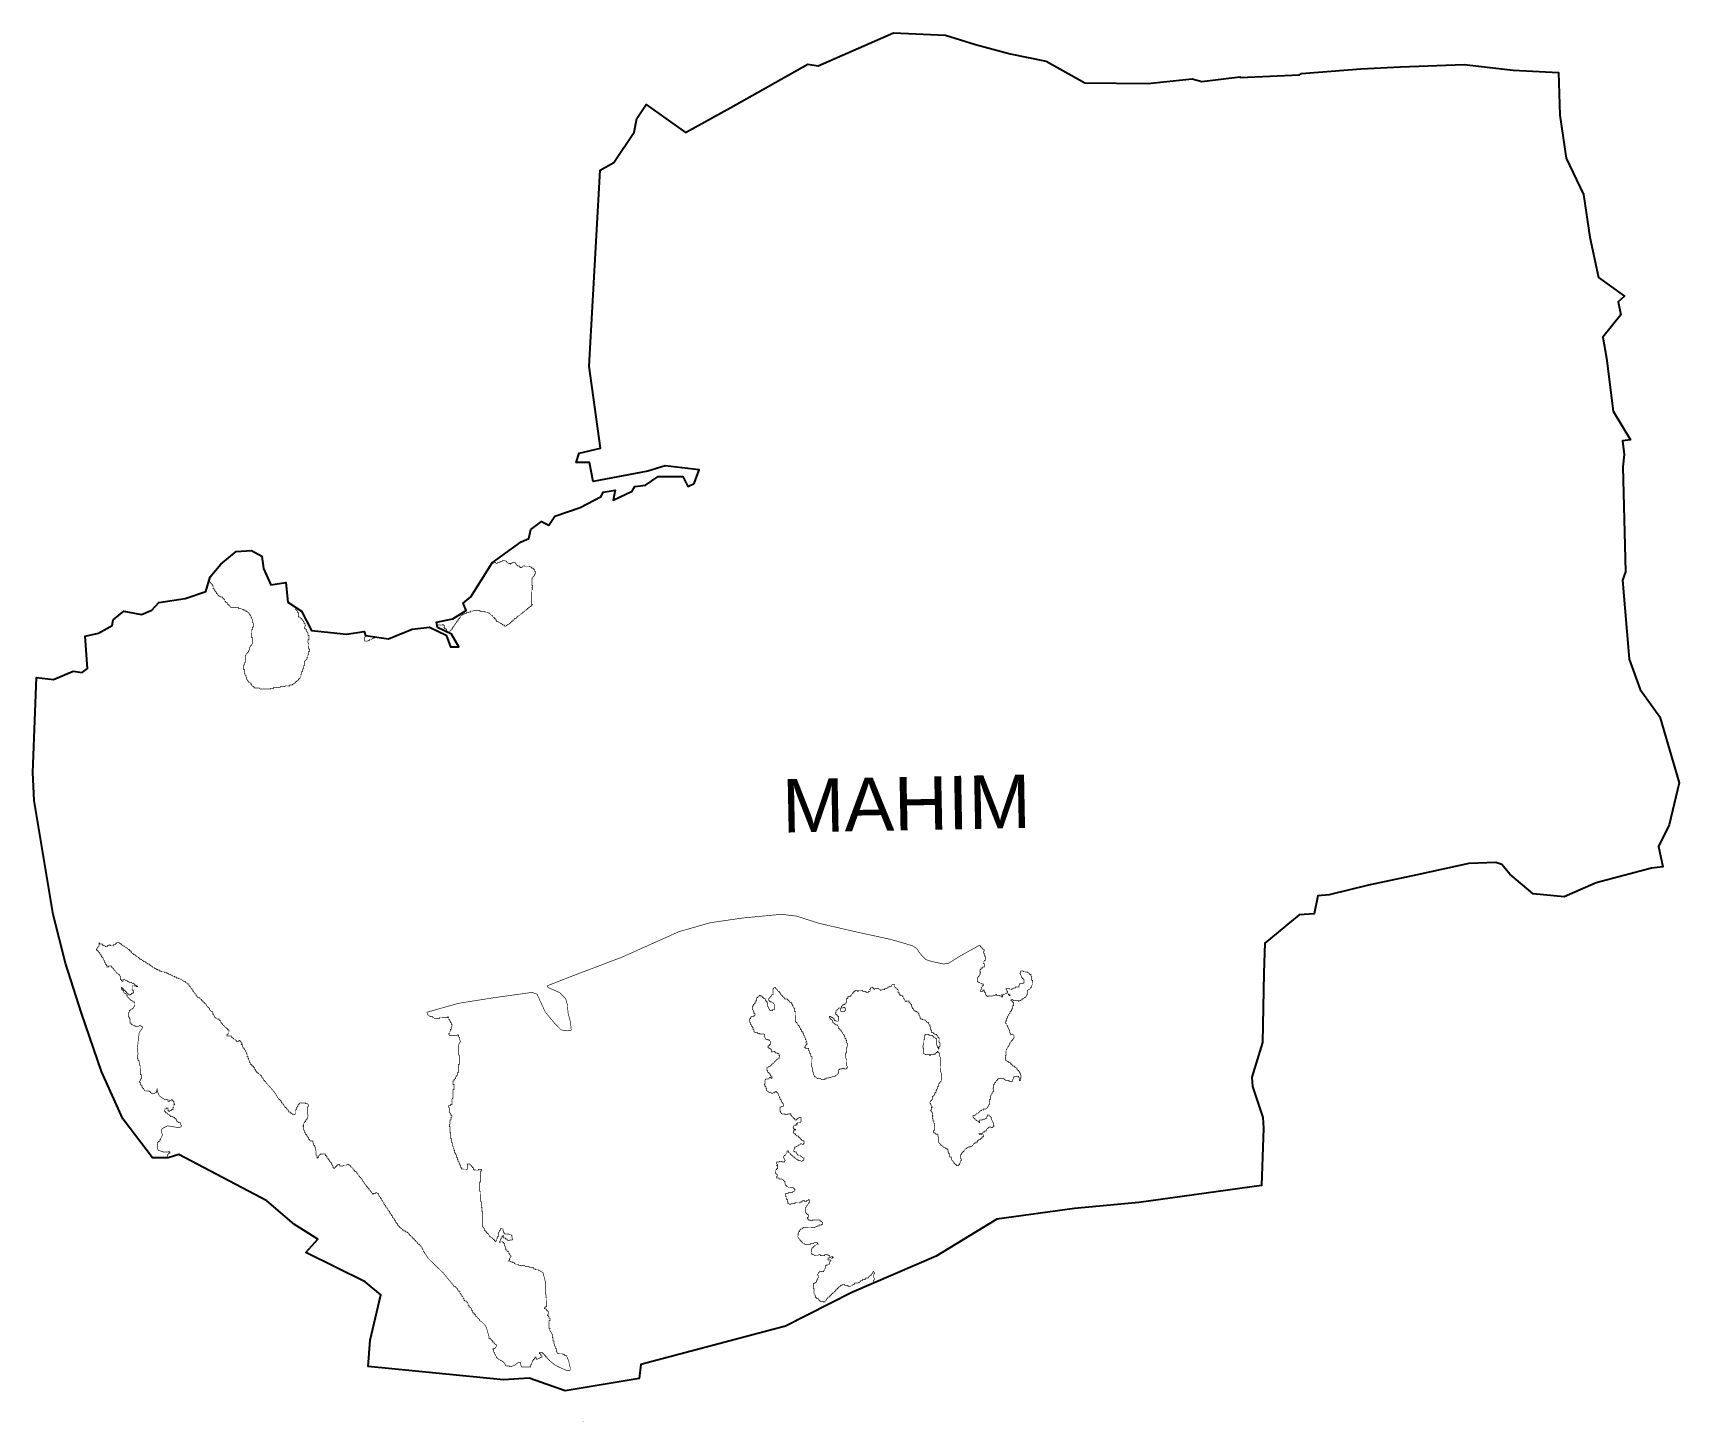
# Model space of a CAD drawing. Header units: metres. Extents: x 260119 to 267842, y 2171704 to 2178220.
import ezdxf

# ---------------------------------------------------------------- set-up
doc = ezdxf.new("R2010")
doc.units = ezdxf.units.M
for name, color, linetype in [('HAZARDS LINE', 1, 'Continuous'), ('village', 3, 'Continuous'), ('VILLAGE NAME', 250, 'Continuous')]:
    doc.layers.add(name, color=color, linetype=linetype)
doc.styles.get("Standard").update_dxf_attribs({"font": 'simplex.shx'})

msp = doc.modelspace()

# ---------------------------------------------------------------- texts
at = {"layer": 'VILLAGE NAME', "insert": (263631.4, 2174719.3), "char_height": 250.513, "attachment_point": 1, "rotation": 1.10283}
msp.add_mtext_dynamic_manual_height_columns('{\\fArial|b0|i0|c0|p34;MAHIM}', width=1674.558, gutter_width=1252.6, heights=[0], dxfattribs=at)

# ---------------------------------------------------------------- linework, layer by layer
at = {"layer": 'HAZARDS LINE', "lineweight": 18, "const_width": 2.97}
for points in [[(262265.6, 2175721), (262266.9, 2175720.9), (262267, 2175724.9), (262271, 2175724.9), (262271, 2175728.8), (262275, 2175728.8), (262275, 2175732.7), (262279, 2175732.7), (262279, 2175736.7), (262283, 2175736.6), (262287, 2175736.6), (262290.9, 2175736.5), (262290.9, 2175732.5), (262294.9, 2175732.5), (262298.8, 2175732.4), (262298.9, 2175736.4), (262302.8, 2175736.4), (262306.8, 2175736.3), (262310.8, 2175736.3), (262310.8, 2175740.2), (262314.8, 2175740.2), (262318.7, 2175740.1), (262322.8, 2175744.1), (262326.7, 2175744), (262330.7, 2175744), (262334.7, 2175743.9), (262338.6, 2175743.9), (262338.6, 2175739.9), (262342.5, 2175739.8), (262342.5, 2175735.9), (262346.5, 2175735.8), (262350.4, 2175731.8), (262354.3, 2175731.8), (262358.3, 2175727.8), (262358.3, 2175731.7), (262362.3, 2175731.7), (262366.2, 2175731.6), (262366.3, 2175735.6), (262370.2, 2175735.5), (262374.2, 2175735.5), (262378.2, 2175735.4), (262382.1, 2175735.4), (262382.1, 2175731.4), (262386.1, 2175731.4), (262386, 2175727.4), (262389.9, 2175723.4), (262393.9, 2175723.4), (262393.8, 2175719.4), (262397.8, 2175719.3), (262401.8, 2175719.3), (262401.7, 2175715.3), (262405.7, 2175715.3), (262405.6, 2175711.3), (262409.6, 2175711.3), (262413.6, 2175715.2), (262417.6, 2175715.1), (262417.6, 2175719.1), (262421.6, 2175719), (262425.6, 2175719), (262429.5, 2175718.9), (262433.5, 2175718.9), (262437.5, 2175718.9), (262441.4, 2175718.8), (262445.4, 2175718.8), (262449.4, 2175718.7), (262453.3, 2175714.7), (262457.2, 2175714.6), (262457.2, 2175710.7), (262461.2, 2175710.6), (262465.1, 2175710.6), (262465.1, 2175706.6), (262469, 2175706.6), (262469, 2175702.6), (262473, 2175702.5), (262472.9, 2175698.6), (262472.9, 2175694.6), (262476.8, 2175694.6), (262476.8, 2175690.6), (262476.7, 2175686.6), (262476.7, 2175682.7), (262472.7, 2175682.7), (262472.7, 2175678.8), (262472.6, 2175674.8), (262468.6, 2175670.9), (262464.6, 2175667), (262464.5, 2175663), (262460.6, 2175663), (262460.5, 2175659.1), (262460.5, 2175655.1), (262460.4, 2175651.1), (262460.4, 2175647.2), (262460.3, 2175643.2), (262460.3, 2175639.2), (262460.2, 2175635.3), (262460.2, 2175631.3), (262460.1, 2175627.3), (262464.1, 2175627.3), (262464.1, 2175623.3), (262464, 2175619.4), (262460, 2175619.4), (262460, 2175615.4), (262463.9, 2175611.4), (262459.9, 2175607.5), (262459.8, 2175603.5), (262459.8, 2175599.6), (262459.7, 2175595.6), (262459.7, 2175591.6), (262459.7, 2175587.7), (262459.6, 2175583.7), (262459.6, 2175579.7), (262459.5, 2175575.8), (262459.5, 2175571.8), (262459.4, 2175567.9), (262459.4, 2175563.9), (262459.3, 2175559.9), (262459.3, 2175556), (262459.2, 2175552), (262459.2, 2175548), (262459.1, 2175544.1), (262459.1, 2175540.1), (262463, 2175540), (262463, 2175536.1), (262459, 2175536.1), (262459, 2175532.2), (262455, 2175532.2), (262455, 2175528.2), (262451, 2175528.3), (262447, 2175524.4), (262443, 2175524.4), (262443, 2175520.5), (262439, 2175520.5), (262439, 2175516.5), (262435, 2175516.6), (262434.9, 2175512.6), (262431, 2175512.7), (262427, 2175508.8), (262422.9, 2175504.8), (262418.9, 2175500.9), (262415, 2175501), (262414.9, 2175497), (262411, 2175497), (262406.9, 2175493.1), (262402.9, 2175489.2), (262398.9, 2175485.3), (262394.9, 2175485.3), (262390.9, 2175481.4), (262390.9, 2175477.5), (262386.9, 2175477.5), (262386.9, 2175473.5), (262382.9, 2175473.6), (262378.9, 2175473.6), (262378.9, 2175469.7), (262374.9, 2175465.8), (262370.9, 2175465.8), (262370.9, 2175461.8), (262366.9, 2175461.9), (262366.8, 2175457.9), (262362.9, 2175458), (262362.8, 2175454), (262358.9, 2175454.1), (262358.8, 2175450.1), (262354.9, 2175450.1), (262350.8, 2175446.2), (262346.9, 2175446.3), (262346.8, 2175442.3), (262342.9, 2175442.3), (262338.8, 2175438.4), (262334.9, 2175438.5), (262330.9, 2175438.5), (262331, 2175442.5), (262327, 2175442.5), (262323, 2175442.6), (262323.1, 2175446.6), (262319.1, 2175446.6), (262319.2, 2175450.6), (262315.2, 2175450.6), (262311.2, 2175450.7), (262311.3, 2175454.6), (262307.3, 2175454.7), (262303.4, 2175454.7), (262303.4, 2175458.7), (262299.4, 2175458.7), (262295.5, 2175458.8), (262295.5, 2175462.8), (262291.6, 2175462.8), (262291.6, 2175466.8), (262291.6, 2175470.7), (262287.7, 2175470.8), (262287.7, 2175474.8), (262283.8, 2175474.8), (262283.8, 2175478.8), (262279.9, 2175478.8), (262275.9, 2175482.8), (262276, 2175486.8), (262272, 2175486.8), (262268.1, 2175490.9), (262264.2, 2175494.9), (262260.3, 2175498.9), (262256.3, 2175498.9), (262252.4, 2175503), (262248.4, 2175503), (262244.5, 2175503.1), (262240.5, 2175503.1), (262240.5, 2175507.1), (262236.6, 2175507.1), (262232.6, 2175507.2), (262228.6, 2175507.2), (262224.7, 2175507.3), (262220.7, 2175507.3), (262216.7, 2175507.4), (262216.8, 2175511.3), (262212.8, 2175511.4), (262208.9, 2175511.4), (262204.9, 2175511.5), (262200.9, 2175511.5), (262197, 2175511.6), (262193, 2175511.6), (262181.1, 2175507.8), (262177.1, 2175507.8), (262173.1, 2175507.9), (262173.1, 2175503.9), (262169.1, 2175504), (262165.1, 2175504), (262161.1, 2175500.1), (262157.2, 2175500.2), (262153.2, 2175500.2), (262153.2, 2175496.2), (262149.2, 2175496.3), (262145.2, 2175496.3), (262141.3, 2175496.4), (262141.2, 2175492.4), (262137.2, 2175492.5), (262133.3, 2175492.5), (262133.2, 2175488.5), (262125.3, 2175484.7), (262125.2, 2175480.7), (262121.2, 2175476.8), (262121.1, 2175472.8), (262117.2, 2175472.9), (262117.1, 2175468.9), (262113.2, 2175469), (262113.1, 2175465), (262113.1, 2175461), (262109.1, 2175461.1), (262109, 2175457.1), (262105.1, 2175457.2), (262105, 2175453.2), (262101, 2175449.3), (262101, 2175445.3), (262097, 2175445.4), (262097, 2175441.4), (262096.9, 2175437.4), (262092.9, 2175437.5), (262092.9, 2175433.5), (262088.9, 2175433.6), (262088.9, 2175429.6), (262088.8, 2175425.6), (262084.9, 2175425.7), (262084.8, 2175421.7), (262080.9, 2175421.8), (262080.8, 2175417.8), (262076.8, 2175417.8), (262076.8, 2175413.9), (262072.8, 2175413.9), (262068.8, 2175410), (262064.9, 2175414), (262060.9, 2175414.1), (262061, 2175418), (262061, 2175422), (262057.1, 2175422), (262057.1, 2175426), (262053.1, 2175426.1), (262049.2, 2175426.1), (262049.2, 2175430.1), (262045.3, 2175430.1), (262049.2, 2175430.1), (262049.3, 2175434), (262049.3, 2175438), (262049.4, 2175442), (262045.4, 2175442), (262045.5, 2175446), (262041.5, 2175446), (262041.4, 2175442.1), (262037.5, 2175442.1), (262033.5, 2175442.2), (262029.5, 2175442.2), (262025.6, 2175442.3), (262021.6, 2175442.3), (262017.7, 2175442.4), (262015.1, 2175442.4)], [(261352.4, 2175525.2), (261352.3, 2175521.9), (261352.3, 2175517.9), (261352.2, 2175514), (261356.2, 2175513.9), (261356.2, 2175510), (261360.1, 2175509.9), (261360.1, 2175505.9), (261360, 2175502), (261364, 2175501.9), (261363.9, 2175498), (261363.9, 2175494), (261363.9, 2175490), (261363.8, 2175486.1), (261363.8, 2175482.1), (261367.7, 2175482), (261367.7, 2175478.1), (261371.6, 2175478), (261375.6, 2175478), (261375.6, 2175474), (261379.5, 2175474), (261379.5, 2175470), (261383.4, 2175470), (261383.4, 2175466), (261387.3, 2175462), (261387.3, 2175458), (261391.2, 2175458), (261391.2, 2175454), (261391.1, 2175450), (261395.1, 2175450), (261395, 2175446), (261399, 2175442), (261398.9, 2175438), (261394.9, 2175438.1), (261394.9, 2175434.1), (261394.8, 2175430.1), (261394.8, 2175426.2), (261398.8, 2175426.1), (261398.7, 2175422.2), (261402.7, 2175422.1), (261402.6, 2175418.2), (261402.6, 2175414.2), (261406.5, 2175410.2), (261406.5, 2175406.2), (261410.4, 2175406.2), (261410.4, 2175402.2), (261410.3, 2175398.2), (261410.3, 2175394.3), (261414.2, 2175394.2), (261414.2, 2175390.2), (261414.1, 2175386.3), (261414.1, 2175382.3), (261414, 2175378.3), (261414, 2175374.4), (261410, 2175374.4), (261410, 2175370.5), (261409.9, 2175366.5), (261409.9, 2175362.5), (261409.8, 2175358.6), (261413.8, 2175354.6), (261413.7, 2175350.6), (261413.7, 2175346.6), (261413.6, 2175342.7), (261413.6, 2175338.7), (261413.5, 2175334.7), (261413.5, 2175330.8), (261417.4, 2175330.7), (261417.4, 2175326.7), (261417.3, 2175322.8), (261417.3, 2175318.8), (261413.3, 2175318.9), (261413.3, 2175314.9), (261413.2, 2175310.9), (261413.2, 2175307), (261413.1, 2175303), (261409.2, 2175303), (261409.1, 2175299.1), (261409.1, 2175295.1), (261409, 2175291.1), (261405, 2175291.2), (261405, 2175287.2), (261404.9, 2175283.3), (261400.9, 2175279.3), (261396.9, 2175275.4), (261392.9, 2175271.5), (261392.9, 2175267.5), (261392.8, 2175263.6), (261392.8, 2175259.6), (261392.7, 2175255.6), (261392.7, 2175251.7), (261388.7, 2175251.7), (261388.6, 2175247.8), (261388.6, 2175243.8), (261388.6, 2175239.8), (261388.5, 2175235.9), (261384.5, 2175235.9), (261384.5, 2175231.9), (261384.4, 2175228), (261384.4, 2175224), (261380.4, 2175224.1), (261380.4, 2175220.1), (261380.3, 2175216.1), (261380.3, 2175212.2), (261376.3, 2175212.2), (261376.3, 2175208.2), (261376.2, 2175204.3), (261376.2, 2175200.3), (261372.2, 2175196.4), (261372.1, 2175192.4), (261368.1, 2175192.5), (261368.1, 2175188.5), (261364.1, 2175188.6), (261364.1, 2175184.6), (261360.1, 2175180.7), (261356.1, 2175180.7), (261356.1, 2175176.8), (261352.1, 2175176.8), (261352, 2175172.8), (261348.1, 2175172.9), (261348, 2175168.9), (261344.1, 2175169), (261340, 2175165.1), (261336.1, 2175165.1), (261336, 2175161.1), (261332.1, 2175161.2), (261328.1, 2175161.2), (261324.1, 2175161.3), (261324.1, 2175157.3), (261320.1, 2175157.4), (261316.2, 2175157.4), (261312.2, 2175157.5), (261308.2, 2175157.5), (261304.3, 2175157.6), (261300.2, 2175153.6), (261296.3, 2175153.7), (261292.3, 2175153.7), (261288.4, 2175153.8), (261284.4, 2175153.8), (261280.4, 2175153.9), (261280.4, 2175149.9), (261276.4, 2175150), (261272.4, 2175150), (261268.5, 2175150.1), (261264.5, 2175150.1), (261260.5, 2175150.2), (261256.6, 2175150.2), (261252.6, 2175150.3), (261248.6, 2175150.3), (261248.6, 2175146.3), (261244.6, 2175146.4), (261240.7, 2175146.4), (261236.7, 2175146.5), (261232.7, 2175146.5), (261232.7, 2175142.6), (261228.7, 2175142.6), (261224.8, 2175142.7), (261220.8, 2175142.7), (261216.8, 2175142.8), (261212.9, 2175142.8), (261208.9, 2175142.9), (261204.9, 2175142.9), (261201, 2175143), (261197, 2175143), (261193, 2175143.1), (261189.1, 2175143.1), (261185.1, 2175143.2), (261181.2, 2175147.2), (261177.2, 2175147.2), (261173.3, 2175147.3), (261169.3, 2175147.3), (261165.3, 2175147.4), (261161.4, 2175147.4), (261157.4, 2175147.5), (261157.4, 2175151.4), (261153.5, 2175151.5), (261153.5, 2175155.4), (261149.6, 2175155.5), (261145.6, 2175159.5), (261145.7, 2175163.5), (261141.7, 2175163.5), (261141.8, 2175167.5), (261141.8, 2175171.5), (261137.9, 2175171.5), (261133.9, 2175175.5), (261130, 2175175.6), (261130, 2175179.5), (261126.1, 2175179.6), (261126.1, 2175183.5), (261122.2, 2175187.6), (261122.2, 2175191.5), (261122.3, 2175195.5), (261118.4, 2175199.5), (261118.4, 2175203.5), (261118.5, 2175207.4), (261114.5, 2175207.5), (261114.6, 2175211.4), (261114.6, 2175215.4), (261110.6, 2175215.5), (261110.7, 2175219.4), (261110.7, 2175223.4), (261110.8, 2175227.4), (261110.8, 2175231.3), (261110.9, 2175235.3), (261106.9, 2175235.3), (261107, 2175239.3), (261107, 2175243.3), (261107.1, 2175247.2), (261107.1, 2175251.2), (261107.2, 2175255.2), (261111.1, 2175255.1), (261111.2, 2175259.1), (261111.2, 2175263.1), (261111.3, 2175267), (261115.2, 2175267), (261115.3, 2175270.9), (261115.3, 2175274.9), (261115.4, 2175278.9), (261115.4, 2175282.8), (261115.5, 2175286.8), (261115.5, 2175290.8), (261115.6, 2175294.7), (261115.6, 2175298.7), (261119.6, 2175302.6), (261119.7, 2175306.6), (261123.7, 2175310.5), (261127.7, 2175314.4), (261131.7, 2175318.3), (261131.8, 2175322.3), (261135.8, 2175326.2), (261135.8, 2175330.2), (261135.9, 2175334.2), (261135.9, 2175338.1), (261139.9, 2175342), (261140, 2175346), (261144, 2175346), (261144, 2175349.9), (261148, 2175353.8), (261148.1, 2175357.8), (261148.1, 2175361.8), (261148.2, 2175365.7), (261148.2, 2175369.7), (261148.3, 2175373.7), (261148.3, 2175377.6), (261148.4, 2175381.6), (261148.4, 2175385.6), (261144.4, 2175385.6), (261144.5, 2175389.6), (261144.5, 2175393.5), (261144.6, 2175397.5), (261144.6, 2175401.5), (261144.7, 2175405.4), (261144.7, 2175409.4), (261144.8, 2175413.4), (261144.9, 2175421.3), (261148.8, 2175421.3), (261148.9, 2175425.2), (261148.9, 2175429.2), (261149, 2175433.2), (261153, 2175433.1), (261153, 2175437.1), (261153.1, 2175441), (261153.1, 2175445), (261153.2, 2175449), (261153.2, 2175452.9), (261149.2, 2175453), (261149.3, 2175457), (261149.3, 2175460.9), (261149.4, 2175464.9), (261149.4, 2175468.9), (261145.5, 2175472.9), (261145.6, 2175476.8), (261145.6, 2175480.8), (261141.6, 2175480.8), (261141.7, 2175484.8), (261141.7, 2175488.8), (261137.8, 2175488.8), (261137.8, 2175492.8), (261133.9, 2175492.8), (261133.9, 2175496.8), (261130, 2175500.8), (261126.1, 2175504.8), (261122.1, 2175504.9), (261122.2, 2175508.9), (261118.2, 2175508.9), (261114.2, 2175508.9), (261114.3, 2175512.9), (261110.3, 2175513), (261106.3, 2175513), (261106.4, 2175517), (261102.4, 2175517), (261098.5, 2175517.1), (261094.5, 2175521.1), (261090.6, 2175521.1), (261086.6, 2175521.2), (261082.7, 2175521.2), (261082.7, 2175525.2), (261078.7, 2175525.2), (261074.8, 2175525.3), (261070.8, 2175525.3), (261066.8, 2175525.4), (261062.9, 2175525.4), (261058.9, 2175525.5), (261054.9, 2175525.5), (261051, 2175525.6), (261047, 2175525.6), (261047.1, 2175529.6), (261043.1, 2175529.7), (261043.1, 2175533.6), (261039.2, 2175533.7), (261039.2, 2175537.6), (261035.3, 2175537.7), (261031.3, 2175541.7), (261031.4, 2175545.7), (261027.5, 2175549.7), (261023.5, 2175549.7), (261023.6, 2175553.7), (261019.6, 2175553.7), (261019.6, 2175557.7), (261019.7, 2175561.7), (261015.7, 2175561.7), (261015.8, 2175565.7), (261011.8, 2175565.7), (261011.9, 2175569.7), (261007.9, 2175569.7), (261007.9, 2175573.7), (261004, 2175573.8), (261000, 2175573.8), (260996.1, 2175577.8), (260992.1, 2175577.9), (260992.2, 2175581.8), (260988.2, 2175581.9), (260988.3, 2175585.9), (260984.3, 2175585.9), (260984.3, 2175589.9), (260980.4, 2175589.9), (260980.4, 2175593.9), (260980.5, 2175597.8), (260976.5, 2175597.9), (260976.6, 2175601.9), (260972.6, 2175601.9), (260972.6, 2175605.9), (260968.7, 2175609.9), (260968.8, 2175613.9), (260964.8, 2175613.9), (260964.9, 2175617.9), (260964.9, 2175621.8), (260965, 2175625.8), (260961, 2175625.9), (260961, 2175629.8), (260961.1, 2175633.8), (260957.1, 2175633.8), (260957.2, 2175637.8), (260953.2, 2175637.8), (260953.3, 2175641.8), (260949.3, 2175645.8), (260945.2, 2175650.1)], [(261731.7, 2175386.6), (261731.4, 2175386.4), (261727.5, 2175386.4), (261723.5, 2175386.5), (261723.4, 2175382.5), (261719.5, 2175382.5), (261715.5, 2175382.6), (261715.5, 2175378.6), (261711.5, 2175378.7), (261707.5, 2175374.8), (261703.5, 2175374.8), (261699.5, 2175374.9), (261699.5, 2175370.9), (261695.5, 2175370.9), (261691.6, 2175371), (261691.5, 2175367), (261687.6, 2175367.1), (261683.6, 2175367.1), (261679.6, 2175367.2), (261675.7, 2175367.2), (261675.8, 2175375.1), (261675.8, 2175379.1), (261675.9, 2175383.1), (261675.9, 2175387), (261679.9, 2175387), (261683.9, 2175390.9), (261687.8, 2175390.9), (261689.7, 2175392.7)]]:
    msp.add_lwpolyline(points, dxfattribs=at)
at = {"layer": 'HAZARDS LINE', "lineweight": 18}
msp.add_lwpolyline([(260753.7, 2172942.8, 2.97, 2.97, 0), (260753.7, 2172943, 2.97, 2.97, 0), (260749.7, 2172943.1, 2.97, 2.97, 0), (260749.7, 2172947, 2.97, 2.97, 0), (260749.8, 2172951, 2.97, 2.97, 0), (260749.8, 2172955, 2.97, 2.97, 0), (260749.9, 2172958.9, 2.97, 2.97, 0), (260753.8, 2172958.9, 2.97, 2.97, 0), (260753.9, 2172962.8, 2.97, 2.97, 0), (260757.9, 2172962.8, 2.97, 2.97, 0), (260757.9, 2172966.8, 2.97, 2.97, 0), (260761.9, 2172966.7, 2.97, 2.97, 0), (260761.9, 2172970.7, 2.97, 2.97, 0), (260758, 2172970.7, 2.97, 2.97, 0), (260758, 2172974.7, 2.97, 2.97, 0), (260754, 2172970.8, 2.97, 2.97, 0), (260750, 2172970.8, 2.97, 2.97, 0), (260746.1, 2172970.9, 2.97, 2.97, 0), (260742.1, 2172970.9, 2.97, 2.97, 0), (260738.1, 2172971, 2.97, 2.97, 0), (260734.2, 2172971, 2.97, 2.97, 0), (260730.2, 2172971.1, 2.97, 2.97, 0), (260718.4, 2172975.2, 2.97, 2.97, 0), (260706.5, 2172979.3, 2.97, 2.97, 0), (260702.7, 2172991.2, 2.97, 2.97, 0), (260702.9, 2173007.1, 2.97, 2.97, 0), (260702.9, 2173011.1, 2.97, 2.97, 0), (260703, 2173015, 2.97, 2.97, 0), (260706.9, 2173015, 2.97, 2.97, 0), (260707, 2173018.9, 2.97, 2.97, 0), (260711, 2173018.9, 2.97, 2.97, 0), (260711, 2173022.9, 2.97, 2.97, 0), (260715, 2173022.8, 2.97, 2.97, 0), (260715, 2173026.8, 2.97, 2.97, 0), (260715.1, 2173030.8, 2.97, 2.97, 0), (260719, 2173030.7, 2.97, 2.97, 0), (260719.1, 2173034.7, 2.97, 2.97, 0), (260727.2, 2173050.4, 2.97, 2.97, 0), (260723.4, 2173062.4, 2.97, 2.97, 0), (260723.6, 2173078.2, 2.97, 2.97, 0), (260735.6, 2173086, 2.97, 2.97, 0), (260751.5, 2173093.8, 2.97, 2.97, 0), (260775.3, 2173089.5, 2.97, 2.97, 0), (260803, 2173085.2, 2.97, 2.97, 0), (260814.9, 2173089, 2.97, 2.97, 0), (260815, 2173093, 2.97, 2.97, 0), (260815, 2173097, 2.97, 2.97, 0), (260811.1, 2173101, 2.97, 2.97, 0), (260811.2, 2173104.9, 2.97, 2.97, 0), (260811.2, 2173108.9, 2.97, 2.97, 0), (260807.2, 2173109, 2.97, 2.97, 0), (260803.3, 2173109, 2.97, 2.97, 0), (260799.3, 2173109.1, 2.97, 2.97, 0), (260799.4, 2173113, 2.97, 2.97, 0), (260795.4, 2173113.1, 2.97, 2.97, 0), (260795.4, 2173117, 2.97, 2.97, 0), (260791.5, 2173117.1, 2.97, 2.97, 0), (260791.5, 2173121, 2.97, 2.97, 0), (260791.6, 2173125, 2.97, 2.97, 0), (260787.6, 2173125.1, 2.97, 2.97, 0), (260787.7, 2173129, 2.97, 2.97, 0), (260783.7, 2173129.1, 2.97, 2.97, 0), (260783.7, 2173133, 2.97, 2.97, 0), (260779.8, 2173133.1, 2.97, 2.97, 0), (260775.8, 2173133.1, 2.97, 2.97, 0), (260775.9, 2173137.1, 2.97, 2.97, 0), (260771.9, 2173137.2, 2.97, 2.97, 0), (260767.9, 2173137.2, 2.97, 2.97, 0), (260764, 2173137.2, 2.97, 2.97, 0), (260764, 2173141.2, 2.97, 2.97, 0), (260760, 2173141.3, 2.97, 2.97, 0), (260760.1, 2173145.2, 2.97, 2.97, 0), (260756.1, 2173145.3, 2.97, 2.97, 0), (260752.2, 2173145.3, 2.97, 2.97, 0), (260752.2, 2173149.3, 2.97, 2.97, 0), (260748.3, 2173153.3, 2.97, 2.97, 0), (260744.3, 2173153.4, 2.97, 2.97, 0), (260744.4, 2173157.3, 2.97, 2.97, 0), (260740.4, 2173157.4, 2.97, 2.97, 0), (260740.5, 2173161.3, 2.97, 2.97, 0), (260736.5, 2173161.4, 2.97, 2.97, 0), (260736.5, 2173165.4, 2.97, 2.97, 0), (260736.6, 2173169.3, 2.97, 2.97, 0), (260736.6, 2173173.3, 2.97, 2.97, 0), (260740.6, 2173173.2, 2.97, 2.97, 0), (260744.6, 2173173.2, 2.97, 2.97, 0), (260744.6, 2173177.2, 2.97, 2.97, 0), (260748.6, 2173177.1, 2.97, 2.97, 0), (260752.6, 2173177.1, 2.97, 2.97, 0), (260752.5, 2173173.1, 2.97, 2.97, 0), (260752.5, 2173169.1, 2.97, 2.97, 0), (260752.4, 2173165.2, 2.97, 2.97, 0), (260756.4, 2173165.1, 2.97, 2.97, 0), (260756.3, 2173161.1, 2.97, 2.97, 0), (260760.3, 2173161.1, 2.97, 2.97, 0), (260760.3, 2173165.1, 2.97, 2.97, 0), (260764.3, 2173165, 2.97, 2.97, 0), (260768.3, 2173165, 2.97, 2.97, 0), (260768.3, 2173168.9, 2.97, 2.97, 0), (260772.3, 2173168.9, 2.97, 2.97, 0), (260776.2, 2173168.8, 2.97, 2.97, 0), (260776.3, 2173172.8, 2.97, 2.97, 0), (260776.3, 2173176.8, 2.97, 2.97, 0), (260776.4, 2173180.7, 2.97, 2.97, 0), (260780.4, 2173180.7, 2.97, 2.97, 0), (260780.4, 2173184.6, 2.97, 2.97, 0), (260780.5, 2173188.6, 2.97, 2.97, 0), (260780.5, 2173192.6, 2.97, 2.97, 0), (260784.5, 2173192.5, 2.97, 2.97, 0), (260784.5, 2173196.5, 2.97, 2.97, 0), (260780.6, 2173196.5, 2.97, 2.97, 0), (260780.6, 2173200.5, 2.97, 2.97, 0), (260780.7, 2173204.5, 2.97, 2.97, 0), (260780.7, 2173208.4, 2.97, 2.97, 0), (260776.7, 2173208.5, 2.97, 2.97, 0), (260776.8, 2173212.5, 2.97, 2.97, 0), (260772.8, 2173212.5, 2.97, 2.97, 0), (260772.9, 2173216.5, 2.97, 2.97, 0), (260768.9, 2173216.5, 2.97, 2.97, 0), (260768.9, 2173212.6, 2.97, 2.97, 0), (260764.9, 2173212.6, 2.97, 2.97, 0), (260760.9, 2173212.7, 2.97, 2.97, 0), (260760.9, 2173208.7, 2.97, 2.97, 0), (260756.9, 2173208.7, 2.97, 2.97, 0), (260752.9, 2173208.8, 2.97, 2.97, 0), (260753, 2173212.7, 2.97, 2.97, 0), (260753, 2173216.7, 2.97, 2.97, 0), (260749.1, 2173216.8, 2.97, 2.97, 0), (260737.2, 2173216.9, 2.97, 2.97, 0), (260725.4, 2173225, 2.97, 2.97, 0), (260713.6, 2173233.1, 2.97, 2.97, 0), (260705.8, 2173249, 2.97, 2.97, 0), (260702.1, 2173264.9, 2.97, 2.97, 0), (260702, 2173261, 2.97, 2.97, 0), (260702, 2173257, 2.97, 2.97, 0), (260698, 2173257.1, 2.97, 2.97, 0), (260698, 2173253.1, 2.97, 2.97, 0), (260697.9, 2173249.1, 2.97, 2.97, 0), (260693.9, 2173249.2, 2.97, 2.97, 0), (260689.9, 2173245.3, 2.97, 2.97, 0), (260686, 2173245.3, 2.97, 2.97, 0), (260682, 2173245.4, 2.97, 2.97, 0), (260678, 2173245.4, 2.97, 2.97, 0), (260674.1, 2173245.4, 2.97, 2.97, 0), (260674.1, 2173249.4, 2.97, 2.97, 0), (260670.2, 2173249.5, 2.97, 2.97, 0), (260670.2, 2173253.4, 2.97, 2.97, 0), (260666.2, 2173253.5, 2.97, 2.97, 0), (260666.3, 2173257.4, 2.97, 2.97, 0), (260662.3, 2173257.5, 2.97, 2.97, 0), (260658.4, 2173257.5, 2.97, 2.97, 0), (260654.4, 2173257.6, 2.97, 2.97, 0), (260650.4, 2173257.6, 2.97, 2.97, 0), (260646.5, 2173257.7, 2.97, 2.97, 0), (260642.5, 2173257.7, 2.97, 2.97, 0), (260642.5, 2173261.7, 2.97, 2.97, 0), (260638.6, 2173265.7, 2.97, 2.97, 0), (260638.7, 2173269.7, 2.97, 2.97, 0), (260634.7, 2173269.7, 2.97, 2.97, 0), (260634.8, 2173273.7, 2.97, 2.97, 0), (260630.8, 2173273.7, 2.97, 2.97, 0), (260630.8, 2173277.7, 2.97, 2.97, 0), (260630.9, 2173281.7, 2.97, 2.97, 0), (260626.9, 2173281.7, 2.97, 2.97, 0), (260627, 2173285.7, 2.97, 2.97, 0), (260623.1, 2173289.7, 2.97, 2.97, 0), (260623.1, 2173293.7, 2.97, 2.97, 0), (260623.2, 2173297.6, 2.97, 2.97, 0), (260619.2, 2173297.7, 2.97, 2.97, 0), (260619.2, 2173301.7, 2.97, 2.97, 0), (260623.2, 2173305.6, 2.97, 2.97, 0), (260623.3, 2173309.5, 2.97, 2.97, 0), (260623.3, 2173313.5, 2.97, 2.97, 0), (260627.3, 2173313.5, 2.97, 2.97, 0), (260627.4, 2173317.4, 2.97, 2.97, 0), (260627.4, 2173321.4, 2.97, 2.97, 0), (260627.5, 2173325.3, 2.97, 2.97, 0), (260627.5, 2173329.3, 2.97, 2.97, 0), (260627.6, 2173333.3, 2.97, 2.97, 0), (260623.6, 2173333.3, 2.97, 2.97, 0), (260623.6, 2173337.3, 2.97, 2.97, 0), (260623.7, 2173341.3, 2.97, 2.97, 0), (260623.7, 2173345.2, 2.97, 2.97, 0), (260623.8, 2173349.2, 2.97, 2.97, 0), (260623.8, 2173353.2, 2.97, 2.97, 0), (260623.9, 2173357.1, 2.97, 2.97, 0), (260623.9, 2173361.1, 2.97, 2.97, 0), (260624, 2173365.1, 2.97, 2.97, 0), (260624, 2173369, 2.97, 2.97, 0), (260624.1, 2173373, 2.97, 2.97, 0), (260620.2, 2173377, 2.97, 2.97, 0), (260620.2, 2173381, 2.97, 2.97, 0), (260620.3, 2173384.9, 2.97, 2.97, 0), (260620.3, 2173388.9, 2.97, 2.97, 0), (260616.4, 2173392.9, 2.97, 2.97, 0), (260616.4, 2173396.9, 2.97, 2.97, 0), (260616.5, 2173400.8, 2.97, 2.97, 0), (260612.5, 2173400.9, 2.97, 2.97, 0), (260612.6, 2173404.9, 2.97, 2.97, 0), (260612.6, 2173408.8, 2.97, 2.97, 0), (260608.6, 2173408.9, 2.97, 2.97, 0), (260608.7, 2173412.8, 2.97, 2.97, 0), (260608.7, 2173416.8, 2.97, 2.97, 0), (260608.8, 2173420.8, 2.97, 2.97, 0), (260608.8, 2173424.7, 2.97, 2.97, 0), (260612.9, 2173428.7, 2.97, 2.97, 0), (260609.2, 2173452.5, 2.97, 2.97, 0), (260613.7, 2173496.1, 2.97, 2.97, 0), (260618.1, 2173531.7, 2.97, 2.97, 0), (260630.2, 2173547.4, 2.97, 2.97, 0), (260634.2, 2173555.3, 2.97, 2.97, 0), (260630.3, 2173559.3, 2.97, 2.97, 0), (260626.4, 2173559.4, 2.97, 2.97, 0), (260626.4, 2173563.4, 2.97, 2.97, 0), (260622.4, 2173563.4, 2.97, 2.97, 0), (260618.5, 2173563.5, 2.97, 2.97, 0), (260614.5, 2173559.5, 2.97, 2.97, 0), (260610.5, 2173559.6, 2.97, 2.97, 0), (260606.5, 2173559.6, 2.97, 2.97, 0), (260602.6, 2173559.7, 2.97, 2.97, 0), (260598.6, 2173559.7, 2.97, 2.97, 0), (260598.6, 2173563.7, 2.97, 2.97, 0), (260594.7, 2173563.7, 2.97, 2.97, 0), (260590.7, 2173563.8, 2.97, 2.97, 0), (260586.8, 2173567.8, 2.97, 2.97, 0), (260582.8, 2173567.9, 2.97, 2.97, 0), (260582.9, 2173571.8, 2.97, 2.97, 0), (260578.9, 2173571.9, 2.97, 2.97, 0), (260579, 2173575.8, 2.97, 2.97, 0), (260575, 2173575.9, 2.97, 2.97, 0), (260575, 2173579.9, 2.97, 2.97, 0), (260575.1, 2173583.8, 2.97, 2.97, 0), (260575.1, 2173587.8, 2.97, 2.97, 0), (260575.2, 2173591.8, 2.97, 2.97, 0), (260575.2, 2173595.7, 2.97, 2.97, 0), (260571.3, 2173595.8, 2.97, 2.97, 0), (260571.3, 2173599.7, 2.97, 2.97, 0), (260571.4, 2173603.7, 2.97, 2.97, 0), (260567.4, 2173603.7, 2.97, 2.97, 0), (260567.5, 2173607.7, 2.97, 2.97, 0), (260567.5, 2173611.7, 2.97, 2.97, 0), (260567.6, 2173615.6, 2.97, 2.97, 0), (260567.6, 2173619.6, 2.97, 2.97, 0), (260567.7, 2173623.6, 2.97, 2.97, 0), (260571.7, 2173627.5, 2.97, 2.97, 0), (260571.7, 2173631.5, 2.97, 2.97, 0), (260571.8, 2173635.4, 2.97, 2.97, 0), (260575.7, 2173635.4, 2.97, 2.97, 0), (260575.8, 2173639.3, 2.97, 2.97, 0), (260579.7, 2173639.3, 2.97, 2.97, 0), (260583.7, 2173639.2, 2.97, 2.97, 0), (260583.8, 2173643.2, 2.97, 2.97, 0), (260587.7, 2173643.2, 2.97, 2.97, 0), (260591.7, 2173647.1, 2.97, 2.97, 0), (260591.8, 2173651, 2.97, 2.97, 0), (260595.8, 2173655, 2.97, 2.97, 0), (260595.8, 2173658.9, 2.97, 2.97, 0), (260595.9, 2173662.9, 2.97, 2.97, 0), (260595.9, 2173666.9, 2.97, 2.97, 0), (260596, 2173670.8, 2.97, 2.97, 0), (260596, 2173674.8, 2.97, 2.97, 0), (260592.1, 2173674.8, 2.97, 2.97, 0), (260588.1, 2173674.9, 2.97, 2.97, 0), (260588.2, 2173678.9, 2.97, 2.97, 0), (260584.2, 2173678.9, 2.97, 2.97, 0), (260580.3, 2173682.9, 2.97, 2.97, 0), (260576.3, 2173683, 2.97, 2.97, 0), (260576.4, 2173686.9, 2.97, 2.97, 0), (260572.4, 2173687, 2.97, 2.97, 0), (260572.4, 2173690.9, 2.97, 2.97, 0), (260568.5, 2173691, 2.97, 2.97, 0), (260568.5, 2173695, 2.97, 2.97, 0), (260564.6, 2173695, 2.97, 2.97, 0), (260564.6, 2173699, 2.97, 2.97, 0), (260564.7, 2173702.9, 2.97, 2.97, 0), (260560.7, 2173703, 2.97, 2.97, 0), (260560.7, 2173707, 2.97, 2.97, 0), (260556.8, 2173707, 2.97, 2.97, 0), (260556.8, 2173711, 2.97, 2.97, 0), (260552.9, 2173715, 2.97, 2.97, 0), (260548.9, 2173715, 2.97, 2.97, 0), (260549, 2173719, 2.97, 2.97, 0), (260545, 2173719.1, 2.97, 2.97, 0), (260545.1, 2173723, 2.97, 2.97, 0), (260545.1, 2173727, 2.97, 2.97, 0), (260541.2, 2173727, 2.97, 2.97, 0), (260541.2, 2173731, 2.97, 2.97, 0), (260537.2, 2173731, 2.97, 2.97, 0), (260537.3, 2173735, 2.97, 2.97, 0), (260533.3, 2173735.1, 2.97, 2.97, 0), (260533.4, 2173739, 2.97, 2.97, 0), (260533.4, 2173743, 2.97, 2.97, 0), (260537.4, 2173742.9, 2.97, 2.97, 0), (260537.3, 2173739, 2.97, 2.97, 0), (260541.3, 2173738.9, 2.97, 2.97, 0), (260541.3, 2173735, 2.97, 2.97, 0), (260545.2, 2173734.9, 2.97, 2.97, 0), (260545.2, 2173730.9, 2.97, 2.97, 0), (260549.1, 2173730.9, 2.97, 2.97, 0), (260549.1, 2173726.9, 2.97, 2.97, 0), (260553.1, 2173726.9, 2.97, 2.97, 0), (260553, 2173722.9, 2.97, 2.97, 0), (260557, 2173722.9, 2.97, 2.97, 0), (260556.9, 2173718.9, 2.97, 2.97, 0), (260560.9, 2173718.9, 2.97, 2.97, 0), (260560.8, 2173714.9, 2.97, 2.97, 0), (260564.8, 2173714.8, 2.97, 2.97, 0), (260564.8, 2173710.9, 2.97, 2.97, 0), (260568.7, 2173710.8, 2.97, 2.97, 0), (260572.6, 2173706.8, 2.97, 2.97, 0), (260576.6, 2173706.8, 2.97, 2.97, 0), (260576.7, 2173710.7, 2.97, 2.97, 0), (260580.6, 2173710.7, 2.97, 2.97, 0), (260580.7, 2173714.6, 2.97, 2.97, 0), (260584.6, 2173714.6, 2.97, 2.97, 0), (260588.6, 2173714.6, 2.97, 2.97, 0), (260588.6, 2173718.5, 2.97, 2.97, 0), (260592.6, 2173718.5, 2.97, 2.97, 0), (260592.7, 2173722.4, 2.97, 2.97, 0), (260592.7, 2173726.4, 2.97, 2.97, 0), (260588.7, 2173726.4, 2.97, 2.97, 0), (260588.8, 2173730.4, 2.97, 2.97, 0), (260584.8, 2173730.5, 2.97, 2.97, 0), (260584.9, 2173734.4, 2.97, 2.97, 0), (260584.9, 2173738.4, 2.97, 2.97, 0), (260585, 2173742.4, 2.97, 2.97, 0), (260585, 2173746.3, 2.97, 2.97, 0), (260585.1, 2173750.3, 2.97, 2.97, 0), (260589, 2173750.2, 2.97, 2.97, 0), (260593, 2173750.2, 2.97, 2.97, 0), (260597, 2173750.1, 2.97, 2.97, 0), (260600.9, 2173750.1, 2.97, 2.97, 0), (260604.9, 2173750.1, 2.97, 2.97, 0), (260604.8, 2173746.1, 2.97, 2.97, 0), (260608.8, 2173746, 2.97, 2.97, 0), (260612.8, 2173746, 2.97, 2.97, 0), (260608.8, 2173746, 2.97, 2.97, 0), (260608.9, 2173750, 2.97, 2.97, 0), (260604.9, 2173750.1, 2.97, 2.97, 0), (260601, 2173754.1, 2.97, 2.97, 0), (260597, 2173754.1, 2.97, 2.97, 0), (260597.1, 2173758.1, 2.97, 2.97, 0), (260593.1, 2173758.1, 2.97, 2.97, 0), (260593.1, 2173762.1, 2.97, 2.97, 0), (260589.2, 2173762.1, 2.97, 2.97, 0), (260585.2, 2173762.2, 2.97, 2.97, 0), (260581.3, 2173766.2, 2.97, 2.97, 0), (260577.3, 2173766.3, 2.97, 2.97, 0), (260573.4, 2173766.3, 2.97, 2.97, 0), (260569.4, 2173766.4, 2.97, 2.97, 0), (260569.4, 2173770.3, 2.97, 2.97, 0), (260565.5, 2173770.4, 2.97, 2.97, 0), (260561.5, 2173770.4, 2.97, 2.97, 0), (260561.6, 2173774.4, 2.97, 2.97, 0), (260557.6, 2173774.4, 2.97, 2.97, 0), (260553.6, 2173774.5, 2.97, 2.97, 0), (260553.7, 2173778.4, 2.97, 2.97, 0), (260549.7, 2173778.5, 2.97, 2.97, 0), (260545.8, 2173778.5, 2.97, 2.97, 0), (260541.8, 2173778.6, 2.97, 2.97, 0), (260541.7, 2173774.6, 2.97, 2.97, 0), (260541.7, 2173770.7, 2.97, 2.97, 0), (260537.7, 2173770.7, 2.97, 2.97, 0), (260537.8, 2173774.7, 2.97, 2.97, 0), (260533.8, 2173774.7, 2.97, 2.97, 0), (260533.9, 2173778.7, 2.97, 2.97, 0), (260529.9, 2173778.7, 2.97, 2.97, 0), (260529.9, 2173782.7, 2.97, 2.97, 0), (260530, 2173786.7, 2.97, 2.97, 0), (260530, 2173790.6, 2.97, 2.97, 0), (260530.1, 2173794.6, 2.97, 2.97, 0), (260526.2, 2173798.6, 2.97, 2.97, 0), (260526.2, 2173802.6, 2.97, 2.97, 0), (260522.3, 2173802.6, 2.97, 2.97, 0), (260522.3, 2173806.6, 2.97, 2.97, 0), (260518.3, 2173806.6, 2.97, 2.97, 0), (260514.4, 2173810.7, 2.97, 2.97, 0), (260510.5, 2173810.7, 2.97, 2.97, 0), (260510.5, 2173814.7, 2.97, 2.97, 0), (260506.6, 2173818.7, 2.97, 2.97, 0), (260502.7, 2173822.7, 2.97, 2.97, 0), (260498.8, 2173826.7, 2.97, 2.97, 0), (260498.8, 2173830.7, 2.97, 2.97, 0), (260494.8, 2173830.7, 2.97, 2.97, 0), (260494.9, 2173834.7, 2.97, 2.97, 0), (260490.9, 2173834.7, 2.97, 2.97, 0), (260491, 2173838.7, 2.97, 2.97, 0), (260487, 2173838.8, 2.97, 2.97, 0), (260487, 2173842.7, 2.97, 2.97, 0), (260483.1, 2173842.8, 2.97, 2.97, 0), (260479.1, 2173842.8, 2.97, 2.97, 0), (260475.2, 2173842.9, 2.97, 2.97, 0), (260475.1, 2173838.9, 2.97, 2.97, 0), (260471.1, 2173839, 2.97, 2.97, 0), (260467.2, 2173839, 2.97, 2.97, 0), (260467.2, 2173843, 2.97, 2.97, 0), (260467.3, 2173846.9, 2.97, 2.97, 0), (260463.3, 2173847, 2.97, 2.97, 0), (260463.4, 2173850.9, 2.97, 2.97, 0), (260459.4, 2173851, 2.97, 2.97, 0), (260459.4, 2173855, 2.97, 2.97, 0), (260459.5, 2173858.9, 2.97, 2.97, 0), (260455.5, 2173859, 2.97, 2.97, 0), (260455.6, 2173862.9, 2.97, 2.97, 0), (260455.6, 2173866.9, 2.97, 2.97, 0), (260451.7, 2173870.9, 2.97, 2.97, 0), (260451.7, 2173874.9, 2.97, 2.97, 0), (260447.8, 2173878.9, 2.97, 2.97, 0), (260447.9, 2173882.9, 2.97, 2.97, 0), (260443.9, 2173882.9, 2.97, 2.97, 0), (260444, 2173886.9, 2.97, 2.97, 0), (260440, 2173886.9, 2.97, 2.97, 0), (260440, 2173890.9, 2.97, 2.97, 0), (260440.1, 2173894.9, 2.97, 2.97, 0), (260436.1, 2173894.9, 2.97, 2.97, 0), (260436.2, 2173898.9, 2.97, 2.97, 0), (260432.2, 2173898.9, 2.97, 2.97, 0), (260432.3, 2173902.9, 2.97, 2.97, 0), (260432.3, 2173906.9, 2.97, 2.97, 0), (260428.3, 2173906.9, 2.97, 2.97, 0), (260428.4, 2173910.9, 2.97, 2.97, 0), (260424.4, 2173910.9, 2.97, 2.97, 0), (260424.5, 2173914.9, 2.97, 2.97, 0), (260420.5, 2173914.9, 2.97, 2.97, 0), (260420.6, 2173918.9, 2.97, 2.97, 0), (260416.6, 2173919, 2.97, 2.97, 0), (260416.6, 2173922.9, 2.97, 2.97, 0), (260420.6, 2173922.9, 2.97, 2.97, 0), (260420.7, 2173926.8, 2.97, 2.97, 0), (260420.7, 2173930.8, 2.97, 2.97, 0), (260424.7, 2173930.8, 2.97, 2.97, 0), (260424.7, 2173934.7, 2.97, 2.97, 0), (260428.7, 2173934.7, 2.97, 2.97, 0), (260428.7, 2173938.6, 2.97, 2.97, 0), (260428.8, 2173942.6, 2.97, 2.97, 0), (260428.8, 2173946.6, 2.97, 2.97, 0), (260428.9, 2173950.5, 2.97, 2.97, 0), (260432.8, 2173950.5, 2.97, 2.97, 0), (260432.8, 2173946.5, 2.97, 2.97, 0), (260436.8, 2173946.5, 2.97, 2.97, 0), (260440.7, 2173946.4, 2.97, 2.97, 0), (260444.7, 2173946.4, 2.97, 2.97, 0), (260444.6, 2173942.4, 2.97, 2.97, 0), (260448.6, 2173942.4, 2.97, 2.97, 0), (260448.6, 2173938.4, 2.97, 2.97, 0), (260452.5, 2173938.3, 2.97, 2.97, 0), (260456.5, 2173938.3, 2.97, 2.97, 0), (260460.4, 2173934.3, 2.97, 2.97, 0), (260464.4, 2173934.2, 2.97, 2.97, 0), (260468.3, 2173934.2, 2.97, 2.97, 0), (260468.4, 2173938.2, 2.97, 2.97, 0), (260472.4, 2173938.1, 2.97, 2.97, 0), (260476.3, 2173938.1, 2.97, 2.97, 0), (260476.4, 2173942, 2.97, 2.97, 0), (260480.3, 2173942, 2.97, 2.97, 0), (260484.3, 2173941.9, 2.97, 2.97, 0), (260484.2, 2173938, 2.97, 2.97, 0), (260488.2, 2173937.9, 2.97, 2.97, 0), (260492.2, 2173937.9, 2.97, 2.97, 0), (260496.1, 2173937.8, 2.97, 2.97, 0), (260496.2, 2173941.8, 2.97, 2.97, 0), (260500.2, 2173945.7, 2.97, 2.97, 0), (260504.2, 2173945.6, 2.97, 2.97, 0), (260508.1, 2173945.6, 2.97, 2.97, 0), (260508.2, 2173949.6, 2.97, 2.97, 0), (260512.2, 2173949.5, 2.97, 2.97, 0), (260512.2, 2173953.5, 2.97, 2.97, 0), (260516.2, 2173953.4, 2.97, 2.97, 0), (260520.1, 2173953.4, 2.97, 2.97, 0), (260524.1, 2173953.3, 2.97, 2.97, 0), (260524, 2173949.4, 2.97, 2.97, 0), (260528, 2173949.3, 2.97, 2.97, 0), (260532, 2173949.3, 2.97, 2.97, 0), (260531.9, 2173945.3, 2.97, 2.97, 0), (260535.9, 2173945.3, 2.97, 2.97, 0), (260535.8, 2173941.3, 2.97, 2.97, 0), (260539.8, 2173941.2, 2.97, 2.97, 0), (260543.7, 2173937.2, 2.97, 2.97, 0), (260547.7, 2173937.2, 2.97, 2.97, 0), (260547.6, 2173933.2, 2.97, 2.97, 0), (260551.6, 2173933.2, 2.97, 2.97, 0), (260555.5, 2173929.2, 2.97, 2.97, 0), (260559.5, 2173929.1, 2.97, 2.97, 0), (260563.4, 2173925.1, 2.97, 2.97, 0), (260567.3, 2173921.1, 2.97, 2.97, 0), (260571.3, 2173921, 2.97, 2.97, 0), (260571.2, 2173917.1, 2.97, 2.97, 0), (260575.2, 2173917, 2.97, 2.97, 0), (260575.2, 2173913, 2.97, 2.97, 0), (260579.1, 2173913, 2.97, 2.97, 0), (260579.1, 2173909, 2.97, 2.97, 0), (260583, 2173909, 2.97, 2.97, 0), (260583, 2173905, 2.97, 2.97, 0), (260586.9, 2173901, 2.97, 2.97, 0), (260590.9, 2173901, 2.97, 2.97, 0), (260590.8, 2173897, 2.97, 2.97, 0), (260594.8, 2173896.9, 2.97, 2.97, 0), (260598.8, 2173896.9, 2.97, 2.97, 0), (260598.7, 2173892.9, 2.97, 2.97, 0), (260602.7, 2173892.9, 2.97, 2.97, 0), (260602.6, 2173888.9, 2.97, 2.97, 0), (260606.6, 2173888.9, 2.97, 2.97, 0), (260610.5, 2173884.8, 2.97, 2.97, 0), (260614.5, 2173884.8, 2.97, 2.97, 0), (260614.4, 2173880.8, 2.97, 2.97, 0), (260618.4, 2173880.8, 2.97, 2.97, 0), (260618.3, 2173876.8, 2.97, 2.97, 0), (260622.3, 2173876.8, 2.97, 2.97, 0), (260626.3, 2173876.7, 2.97, 2.97, 0), (260626.2, 2173872.8, 2.97, 2.97, 0), (260630.2, 2173872.7, 2.97, 2.97, 0), (260634.1, 2173868.7, 2.97, 2.97, 0), (260638.1, 2173868.6, 2.97, 2.97, 0), (260638, 2173864.7, 2.97, 2.97, 0), (260642, 2173864.6, 2.97, 2.97, 0), (260646, 2173864.6, 2.97, 2.97, 0), (260645.9, 2173860.6, 2.97, 2.97, 0), (260649.9, 2173860.6, 2.97, 2.97, 0), (260653.8, 2173856.5, 2.97, 2.97, 0), (260657.8, 2173856.5, 2.97, 2.97, 0), (260657.7, 2173852.5, 2.97, 2.97, 0), (260661.7, 2173852.5, 2.97, 2.97, 0), (260665.6, 2173852.4, 2.97, 2.97, 0), (260665.6, 2173848.5, 2.97, 2.97, 0), (260669.6, 2173848.4, 2.97, 2.97, 0), (260669.5, 2173844.5, 2.97, 2.97, 0), (260673.5, 2173844.4, 2.97, 2.97, 0), (260677.4, 2173840.4, 2.97, 2.97, 0), (260681.4, 2173840.3, 2.97, 2.97, 0), (260681.3, 2173836.4, 2.97, 2.97, 0), (260685.3, 2173836.3, 2.97, 2.97, 0), (260689.2, 2173836.3, 2.97, 2.97, 0), (260689.2, 2173832.3, 2.97, 2.97, 0), (260693.1, 2173832.3, 2.97, 2.97, 0), (260697.1, 2173832.2, 2.97, 2.97, 0), (260697.1, 2173828.3, 2.97, 2.97, 0), (260701, 2173828.2, 2.97, 2.97, 0), (260705, 2173828.2, 2.97, 2.97, 0), (260704.9, 2173824.2, 2.97, 2.97, 0), (260708.9, 2173824.1, 2.97, 2.97, 0), (260712.9, 2173824.1, 2.97, 2.97, 0), (260712.8, 2173820.1, 2.97, 2.97, 0), (260716.8, 2173820.1, 2.97, 2.97, 0), (260720.8, 2173820, 2.97, 2.97, 0), (260720.7, 2173816.1, 2.97, 2.97, 0), (260724.7, 2173816, 2.97, 2.97, 0), (260728.6, 2173816, 2.97, 2.97, 0), (260732.6, 2173815.9, 2.97, 2.97, 0), (260736.6, 2173815.9, 2.97, 2.97, 0), (260736.5, 2173811.9, 2.97, 2.97, 0), (260740.5, 2173811.9, 2.97, 2.97, 0), (260744.5, 2173811.8, 2.97, 2.97, 0), (260748.4, 2173811.8, 2.97, 2.97, 0), (260748.4, 2173807.8, 2.97, 2.97, 0), (260752.3, 2173807.7, 2.97, 2.97, 0), (260756.3, 2173807.7, 2.97, 2.97, 0), (260756.3, 2173803.7, 2.97, 2.97, 0), (260760.2, 2173803.7, 2.97, 2.97, 0), (260764.2, 2173803.6, 2.97, 2.97, 0), (260768.1, 2173799.6, 2.97, 2.97, 0), (260772.1, 2173799.6, 2.97, 2.97, 0), (260776, 2173795.6, 2.97, 2.97, 0), (260780, 2173795.5, 2.97, 2.97, 0), (260783.9, 2173795.5, 2.97, 2.97, 0), (260783.9, 2173791.5, 2.97, 2.97, 0), (260787.8, 2173791.4, 2.97, 2.97, 0), (260791.8, 2173791.4, 2.97, 2.97, 0), (260791.8, 2173787.4, 2.97, 2.97, 0), (260795.7, 2173787.4, 2.97, 2.97, 0), (260799.7, 2173787.3, 2.97, 2.97, 0), (260803.6, 2173783.3, 2.97, 2.97, 0), (260807.6, 2173783.3, 2.97, 2.97, 0), (260823.3, 2173775.1, 2.97, 2.97, 0), (260827.2, 2173771.1, 2.97, 2.97, 0), (260831.2, 2173771.1, 2.97, 2.97, 0), (260835.2, 2173771, 2.97, 2.97, 0), (260835.1, 2173767.1, 2.97, 2.97, 0), (260839, 2173763.1, 2.97, 2.97, 0), (260843, 2173763, 2.97, 2.97, 0), (260843, 2173759, 2.97, 2.97, 0), (260846.9, 2173759, 2.97, 2.97, 0), (260850.9, 2173758.9, 2.97, 2.97, 0), (260850.8, 2173755, 2.97, 2.97, 0), (260850.8, 2173751, 2.97, 2.97, 0), (260854.8, 2173751, 2.97, 2.97, 0), (260854.7, 2173747, 2.97, 2.97, 0), (260858.7, 2173746.9, 2.97, 2.97, 0), (260858.6, 2173743, 2.97, 2.97, 0), (260862.5, 2173739, 2.97, 2.97, 0), (260862.5, 2173735, 2.97, 2.97, 0), (260866.5, 2173734.9, 2.97, 2.97, 0), (260866.4, 2173731, 2.97, 2.97, 0), (260870.4, 2173730.9, 2.97, 2.97, 0), (260870.3, 2173727, 2.97, 2.97, 0), (260870.3, 2173723, 2.97, 2.97, 0), (260874.2, 2173723, 2.97, 2.97, 0), (260874.2, 2173719, 2.97, 2.97, 0), (260878.2, 2173718.9, 2.97, 2.97, 0), (260878.1, 2173715, 2.97, 2.97, 0), (260882.1, 2173714.9, 2.97, 2.97, 0), (260882, 2173711, 2.97, 2.97, 0), (260882, 2173707, 2.97, 2.97, 0), (260885.9, 2173706.9, 2.97, 2.97, 0), (260885.9, 2173703, 2.97, 2.97, 0), (260889.9, 2173702.9, 2.97, 2.97, 0), (260889.8, 2173699, 2.97, 2.97, 0), (260893.7, 2173695, 2.97, 2.97, 0), (260897.7, 2173694.9, 2.97, 2.97, 0), (260901.7, 2173694.9, 2.97, 2.97, 0), (260901.6, 2173690.9, 2.97, 2.97, 0), (260905.6, 2173690.8, 2.97, 2.97, 0), (260905.5, 2173686.9, 2.97, 2.97, 0), (260909.5, 2173686.8, 2.97, 2.97, 0), (260909.4, 2173682.9, 2.97, 2.97, 0), (260913.4, 2173682.8, 2.97, 2.97, 0), (260913.4, 2173678.8, 2.97, 2.97, 0), (260917.3, 2173678.8, 2.97, 2.97, 0), (260917.3, 2173674.8, 2.97, 2.97, 0), (260921.2, 2173674.8, 2.97, 2.97, 0), (260921.2, 2173670.8, 2.97, 2.97, 0), (260925.2, 2173670.8, 2.97, 2.97, 0), (260925.1, 2173666.8, 2.97, 2.97, 0), (260929.1, 2173666.8, 2.97, 2.97, 0), (260929, 2173662.8, 2.97, 2.97, 0), (260933, 2173662.7, 2.97, 2.97, 0), (260933, 2173658.8, 2.97, 2.97, 0), (260936.9, 2173654.8, 2.97, 2.97, 0), (260936.8, 2173650.8, 2.97, 2.97, 0), (260940.8, 2173650.7, 2.97, 2.97, 0), (260944.7, 2173646.7, 2.97, 2.97, 0), (260948.6, 2173642.7, 2.97, 2.97, 0), (260948.6, 2173638.7, 2.97, 2.97, 0), (260952.5, 2173634.7, 2.97, 2.97, 0), (260956.4, 2173630.7, 2.97, 2.97, 0), (260960.4, 2173630.7, 2.97, 2.97, 0), (260960.3, 2173626.7, 2.97, 2.97, 0), (260960.3, 2173622.7, 2.97, 2.97, 0), (260964.2, 2173622.7, 2.97, 2.97, 0), (260964.2, 2173618.7, 2.97, 2.97, 0), (260964.1, 2173614.8, 2.97, 2.97, 0), (260968.1, 2173614.7, 2.97, 2.97, 0), (260968.1, 2173610.7, 2.97, 2.97, 0), (260972, 2173606.7, 2.97, 2.97, 0), (260971.9, 2173602.8, 2.97, 2.97, 0), (260975.9, 2173602.7, 2.97, 2.97, 0), (260975.8, 2173598.7, 2.97, 2.97, 0), (260979.8, 2173598.7, 2.97, 2.97, 0), (260983.7, 2173594.7, 2.97, 2.97, 0), (260987.7, 2173594.6, 2.97, 2.97, 0), (260991.7, 2173594.6, 2.97, 2.97, 0), (260991.6, 2173590.6, 2.97, 2.97, 0), (260995.6, 2173590.6, 2.97, 2.97, 0), (260995.5, 2173586.6, 2.97, 2.97, 0), (260999.5, 2173586.6, 2.97, 2.97, 0), (260999.4, 2173582.6, 2.97, 2.97, 0), (260999.4, 2173578.6, 2.97, 2.97, 0), (261003.4, 2173578.6, 2.97, 2.97, 0), (261003.3, 2173574.6, 2.97, 2.97, 0), (261007.3, 2173574.6, 2.97, 2.97, 0), (261007.2, 2173570.6, 2.97, 2.97, 0), (261011.1, 2173566.6, 2.97, 2.97, 0), (261015.1, 2173562.6, 2.97, 2.97, 0), (261019, 2173562.5, 2.97, 2.97, 0), (261019, 2173558.6, 2.97, 2.97, 0), (261022.9, 2173554.5, 2.97, 2.97, 0), (261026.9, 2173554.5, 2.97, 2.97, 0), (261026.8, 2173550.5, 2.97, 2.97, 0), (261030.8, 2173550.5, 2.97, 2.97, 0), (261030.7, 2173546.5, 2.97, 2.97, 0), (261034.7, 2173546.5, 2.97, 2.97, 0), (261034.6, 2173542.5, 2.97, 2.97, 0), (261038.6, 2173542.4, 2.97, 2.97, 0), (261038.6, 2173538.5, 2.97, 2.97, 0), (261038.5, 2173534.5, 2.97, 2.97, 0), (261038.5, 2173530.5, 2.97, 2.97, 0), (261038.4, 2173526.6, 2.97, 2.97, 0), (261034.4, 2173526.6, 2.97, 2.97, 0), (261034.4, 2173522.7, 2.97, 2.97, 0), (261030.4, 2173522.7, 2.97, 2.97, 0), (261030.4, 2173518.7, 2.97, 2.97, 0), (261030.3, 2173514.8, 2.97, 2.97, 0), (261034.3, 2173514.7, 2.97, 2.97, 0), (261038.3, 2173514.7, 2.97, 2.97, 0), (261042.2, 2173514.6, 2.97, 2.97, 0), (261046.2, 2173514.6, 2.97, 2.97, 0), (261050.2, 2173514.5, 2.97, 2.97, 0), (261050.1, 2173510.6, 2.97, 2.97, 0), (261054, 2173506.6, 2.97, 2.97, 0), (261058, 2173506.5, 2.97, 2.97, 0), (261057.9, 2173502.5, 2.97, 2.97, 0), (261061.9, 2173502.5, 2.97, 2.97, 0), (261061.9, 2173498.5, 2.97, 2.97, 0), (261065.8, 2173498.5, 2.97, 2.97, 0), (261069.8, 2173498.4, 2.97, 2.97, 0), (261069.7, 2173494.5, 2.97, 2.97, 0), (261073.7, 2173494.4, 2.97, 2.97, 0), (261073.7, 2173490.5, 2.97, 2.97, 0), (261077.6, 2173490.4, 2.97, 2.97, 0), (261081.6, 2173490.4, 2.97, 2.97, 0), (261085.6, 2173490.3, 2.97, 2.97, 0), (261085.6, 2173494.3, 2.97, 2.97, 0), (261089.6, 2173494.2, 2.97, 2.97, 0), (261093.5, 2173490.2, 2.97, 2.97, 0), (261093.4, 2173486.2, 2.97, 2.97, 0), (261097.4, 2173486.2, 2.97, 2.97, 0), (261097.4, 2173482.2, 2.97, 2.97, 0), (261101.3, 2173478.2, 2.97, 2.97, 0), (261097.3, 2173474.3, 2.97, 2.97, 0), (261101.2, 2173474.2, 2.97, 2.97, 0), (261101.2, 2173470.3, 2.97, 2.97, 0), (261101.1, 2173466.3, 2.97, 2.97, 0), (261105, 2173462.3, 2.97, 2.97, 0), (261105, 2173458.3, 2.97, 2.97, 0), (261109, 2173458.3, 2.97, 2.97, 0), (261108.9, 2173454.3, 2.97, 2.97, 0), (261112.9, 2173454.3, 2.97, 2.97, 0), (261112.8, 2173450.3, 2.97, 2.97, 0), (261116.7, 2173446.3, 2.97, 2.97, 0), (261116.7, 2173442.3, 2.97, 2.97, 0), (261120.6, 2173438.3, 2.97, 2.97, 0), (261120.6, 2173434.3, 2.97, 2.97, 0), (261120.5, 2173430.4, 2.97, 2.97, 0), (261124.5, 2173430.3, 2.97, 2.97, 0), (261124.4, 2173426.4, 2.97, 2.97, 0), (261124.4, 2173422.4, 2.97, 2.97, 0), (261124.3, 2173418.4, 2.97, 2.97, 0), (261128.3, 2173418.4, 2.97, 2.97, 0), (261128.3, 2173414.4, 2.97, 2.97, 0), (261128.2, 2173410.5, 2.97, 2.97, 0), (261132.2, 2173410.4, 2.97, 2.97, 0), (261132.1, 2173406.4, 2.97, 2.97, 0), (261132.1, 2173402.5, 2.97, 2.97, 0), (261136, 2173398.5, 2.97, 2.97, 0), (261135.9, 2173394.5, 2.97, 2.97, 0), (261135.9, 2173390.5, 2.97, 2.97, 0), (261139.9, 2173390.5, 2.97, 2.97, 0), (261139.8, 2173386.5, 2.97, 2.97, 0), (261139.8, 2173382.5, 2.97, 2.97, 0), (261143.7, 2173382.5, 2.97, 2.97, 0), (261143.7, 2173378.5, 2.97, 2.97, 0), (261147.6, 2173378.5, 2.97, 2.97, 0), (261147.6, 2173374.5, 2.97, 2.97, 0), (261151.6, 2173374.5, 2.97, 2.97, 0), (261151.5, 2173370.5, 2.97, 2.97, 0), (261155.5, 2173370.5, 2.97, 2.97, 0), (261155.4, 2173366.5, 2.97, 2.97, 0), (261159.4, 2173366.4, 2.97, 2.97, 0), (261159.3, 2173362.5, 2.97, 2.97, 0), (261159.3, 2173358.5, 2.97, 2.97, 0), (261163.3, 2173358.5, 2.97, 2.97, 0), (261163.2, 2173354.5, 2.97, 2.97, 0), (261163.2, 2173350.5, 2.97, 2.97, 0), (261167.1, 2173350.5, 2.97, 2.97, 0), (261167.1, 2173346.5, 2.97, 2.97, 0), (261171.1, 2173346.5, 2.97, 2.97, 0), (261171, 2173342.5, 2.97, 2.97, 0), (261175, 2173342.4, 2.97, 2.97, 0), (261174.9, 2173338.5, 2.97, 2.97, 0), (261178.9, 2173338.4, 2.97, 2.97, 0), (261182.8, 2173334.4, 2.97, 2.97, 0), (261186.8, 2173334.4, 2.97, 2.97, 0), (261186.7, 2173330.4, 2.97, 2.97, 0), (261190.7, 2173330.4, 2.97, 2.97, 0), (261190.6, 2173326.4, 2.97, 2.97, 0), (261194.6, 2173322.4, 2.97, 2.97, 0), (261194.5, 2173318.4, 2.97, 2.97, 0), (261198.5, 2173318.4, 2.97, 2.97, 0), (261198.4, 2173314.4, 2.97, 2.97, 0), (261202.3, 2173310.4, 2.97, 2.97, 0), (261202.3, 2173306.4, 2.97, 2.97, 0), (261206.3, 2173306.4, 2.97, 2.97, 0), (261206.2, 2173302.4, 2.97, 2.97, 0), (261210.2, 2173302.4, 2.97, 2.97, 0), (261214, 2173294.4, 2.97, 2.97, 0), (261225.8, 2173282.3, 2.97, 2.97, 0), (261253.2, 2173250.3, 2.97, 2.97, 0), (261272.6, 2173218.3, 2.97, 2.97, 0), (261276.6, 2173218.2, 2.97, 2.97, 0), (261276.5, 2173214.3, 2.97, 2.97, 0), (261280.5, 2173214.2, 2.97, 2.97, 0), (261280.4, 2173210.3, 2.97, 2.97, 0), (261284.4, 2173210.2, 2.97, 2.97, 0), (261284.3, 2173206.2, 2.97, 2.97, 0), (261284.3, 2173202.3, 2.97, 2.97, 0), (261288.3, 2173202.2, 2.97, 2.97, 0), (261288.2, 2173198.3, 2.97, 2.97, 0), (261292.2, 2173198.2, 2.97, 2.97, 0), (261292.1, 2173194.3, 2.97, 2.97, 0), (261296.1, 2173194.2, 2.97, 2.97, 0), (261296.1, 2173190.2, 2.97, 2.97, 0), (261300, 2173186.2, 2.97, 2.97, 0), (261299.9, 2173182.3, 2.97, 2.97, 0), (261303.9, 2173182.2, 2.97, 2.97, 0), (261303.8, 2173178.2, 2.97, 2.97, 0), (261307.8, 2173178.2, 2.97, 2.97, 0), (261307.8, 2173174.2, 2.97, 2.97, 0), (261311.7, 2173174.2, 2.97, 2.97, 0), (261311.7, 2173170.2, 2.97, 2.97, 0), (261315.6, 2173170.2, 2.97, 2.97, 0), (261315.6, 2173166.2, 2.97, 2.97, 0), (261319.5, 2173162.2, 2.97, 2.97, 0), (261319.5, 2173158.2, 2.97, 2.97, 0), (261323.4, 2173158.2, 2.97, 2.97, 0), (261327.4, 2173158.1, 2.97, 2.97, 0), (261327.3, 2173154.2, 2.97, 2.97, 0), (261331.3, 2173154.1, 2.97, 2.97, 0), (261331.3, 2173150.1, 2.97, 2.97, 0), (261335.2, 2173150.1, 2.97, 2.97, 0), (261339.1, 2173146.1, 2.97, 2.97, 0), (261343.1, 2173146, 2.97, 2.97, 0), (261347.1, 2173146, 2.97, 2.97, 0), (261351.1, 2173149.9, 2.97, 2.97, 0), (261351.1, 2173153.9, 2.97, 2.97, 0), (261351.2, 2173157.8, 2.97, 2.97, 0), (261351.2, 2173161.8, 2.97, 2.97, 0), (261351.3, 2173165.8, 2.97, 2.97, 0), (261351.3, 2173169.7, 2.97, 2.97, 0), (261355.3, 2173169.7, 2.97, 2.97, 0), (261355.3, 2173173.6, 2.97, 2.97, 0), (261355.4, 2173177.6, 2.97, 2.97, 0), (261359.4, 2173181.5, 2.97, 2.97, 0), (261359.4, 2173185.5, 2.97, 2.97, 0), (261363.4, 2173185.4, 2.97, 2.97, 0), (261363.5, 2173189.4, 2.97, 2.97, 0), (261363.5, 2173193.4, 2.97, 2.97, 0), (261367.5, 2173193.3, 2.97, 2.97, 0), (261367.5, 2173197.3, 2.97, 2.97, 0), (261371.5, 2173197.2, 2.97, 2.97, 0), (261371.5, 2173201.2, 2.97, 2.97, 0), (261375.5, 2173201.2, 2.97, 2.97, 0), (261379.5, 2173201.1, 2.97, 2.97, 0), (261383.4, 2173201.1, 2.97, 2.97, 0), (261387.4, 2173201, 2.97, 2.97, 0), (261391.4, 2173201, 2.97, 2.97, 0), (261395.3, 2173200.9, 2.97, 2.97, 0), (261399.3, 2173200.9, 2.97, 2.97, 0), (261399.2, 2173196.9, 2.97, 2.97, 0), (261403.2, 2173196.9, 2.97, 2.97, 0), (261407.2, 2173196.8, 2.97, 2.97, 0), (261411.1, 2173192.8, 2.97, 2.97, 0), (261411, 2173188.8, 2.97, 2.97, 0), (261411, 2173184.9, 2.97, 2.97, 0), (261407, 2173180.9, 2.97, 2.97, 0), (261406.9, 2173177, 2.97, 2.97, 0), (261406.9, 2173173, 2.97, 2.97, 0), (261406.8, 2173169, 2.97, 2.97, 0), (261406.8, 2173165.1, 2.97, 2.97, 0), (261406.7, 2173161.1, 2.97, 2.97, 0), (261406.7, 2173157.2, 2.97, 2.97, 0), (261406.6, 2173153.2, 2.97, 2.97, 0), (261410.5, 2173141.2, 2.97, 2.97, 0), (261406.4, 2173129.4, 2.97, 2.97, 0), (261406.3, 2173125.4, 2.97, 2.97, 0), (261402.3, 2173125.5, 2.97, 2.97, 0), (261402.3, 2173121.5, 2.97, 2.97, 0), (261398.3, 2173121.6, 2.97, 2.97, 0), (261398.3, 2173117.6, 2.97, 2.97, 0), (261398.2, 2173113.6, 2.97, 2.97, 0), (261394.3, 2173113.7, 2.97, 2.97, 0), (261394.2, 2173109.7, 2.97, 2.97, 0), (261390.2, 2173105.8, 2.97, 2.97, 0), (261390.2, 2173101.8, 2.97, 2.97, 0), (261390.1, 2173097.9, 2.97, 2.97, 0), (261390.1, 2173093.9, 2.97, 2.97, 0), (261386.1, 2173093.9, 2.97, 2.97, 0), (261386, 2173090, 2.97, 2.97, 0), (261390, 2173089.9, 2.97, 2.97, 0), (261390, 2173086, 2.97, 2.97, 0), (261389.9, 2173082, 2.97, 2.97, 0), (261389.9, 2173078, 2.97, 2.97, 0), (261389.8, 2173074.1, 2.97, 2.97, 0), (261393.7, 2173070, 2.97, 2.97, 0), (261393.7, 2173066.1, 2.97, 2.97, 0), (261393.6, 2173062.1, 2.97, 2.97, 0), (261397.6, 2173062.1, 2.97, 2.97, 0), (261397.5, 2173058.1, 2.97, 2.97, 0), (261397.5, 2173054.1, 2.97, 2.97, 0), (261401.5, 2173054.1, 2.97, 2.97, 0), (261401.4, 2173050.1, 2.97, 2.97, 0), (261405.4, 2173050.1, 2.97, 2.97, 0), (261405.3, 2173046.1, 2.97, 2.97, 0), (261409.3, 2173042.1, 2.97, 2.97, 0), (261409.2, 2173038.1, 2.97, 2.97, 0), (261413.2, 2173038.1, 2.97, 2.97, 0), (261413.1, 2173034.1, 2.97, 2.97, 0), (261413.1, 2173030.1, 2.97, 2.97, 0), (261417, 2173030.1, 2.97, 2.97, 0), (261417, 2173026.1, 2.97, 2.97, 0), (261420.9, 2173022.1, 2.97, 2.97, 0), (261424.9, 2173022.1, 2.97, 2.97, 0), (261428.8, 2173022, 2.97, 2.97, 0), (261428.9, 2173026, 2.97, 2.97, 0), (261428.8, 2173022, 2.97, 2.97, 0), (261432.8, 2173022, 2.97, 2.97, 0), (261432.8, 2173018, 2.97, 2.97, 0), (261432.7, 2173014, 2.97, 2.97, 0), (261436.6, 2173010, 2.97, 2.97, 0), (261436.6, 2173006.1, 2.97, 2.97, 0), (261436.5, 2173002.1, 2.97, 2.97, 0), (261440.5, 2173002, 2.97, 2.97, 0), (261440.4, 2172998.1, 2.97, 2.97, 0), (261440.4, 2172994.1, 2.97, 2.97, 0), (261444.4, 2172994.1, 2.97, 2.97, 0), (261444.3, 2172990.1, 2.97, 2.97, 0), (261444.3, 2172986.1, 2.97, 2.97, 0), (261444.2, 2172982.2, 2.97, 2.97, 0), (261448.1, 2172974.2, 2.97, 2.97, 0), (261448, 2172970.2, 2.97, 2.97, 0), (261448, 2172966.2, 2.97, 2.97, 0), (261447.9, 2172962.3, 2.97, 2.97, 0), (261447.9, 2172958.3, 2.97, 2.97, 0), (261447.8, 2172954.4, 2.97, 2.97, 0), (261451.8, 2172954.3, 2.97, 2.97, 0), (261451.8, 2172950.3, 2.97, 2.97, 0), (261451.7, 2172946.4, 2.97, 2.97, 0), (261451.7, 2172942.4, 2.97, 2.97, 0), (261455.6, 2172942.4, 2.97, 2.97, 0), (261455.7, 2172946.3, 2.97, 2.97, 0), (261459.6, 2172946.3, 2.97, 2.97, 0), (261459.7, 2172950.2, 2.97, 2.97, 0), (261459.7, 2172954.2, 2.97, 2.97, 0), (261463.7, 2172954.2, 2.97, 2.97, 0), (261463.7, 2172958.1, 2.97, 2.97, 0), (261467.7, 2172958.1, 2.97, 2.97, 0), (261467.8, 2172962, 2.97, 2.97, 0), (261479.7, 2172961.9, 2.97, 2.97, 0), (261487.6, 2172961.8, 2.97, 2.97, 0), (261491.6, 2172961.7, 2.97, 2.97, 0), (261491.5, 2172957.8, 2.97, 2.97, 0), (261491.5, 2172953.8, 2.97, 2.97, 0), (261495.4, 2172953.8, 2.97, 2.97, 0), (261495.4, 2172949.8, 2.97, 2.97, 0), (261499.3, 2172949.8, 2.97, 2.97, 0), (261499.3, 2172945.8, 2.97, 2.97, 0), (261499.2, 2172941.8, 2.97, 2.97, 0), (261503.2, 2172941.8, 2.97, 2.97, 0), (261503.2, 2172937.8, 2.97, 2.97, 0), (261507.1, 2172937.8, 2.97, 2.97, 0), (261507.1, 2172933.8, 2.97, 2.97, 0), (261511, 2172933.7, 2.97, 2.97, 0), (261511, 2172929.8, 2.97, 2.97, 0), (261510.9, 2172925.8, 2.97, 2.97, 0), (261514.9, 2172925.8, 2.97, 2.97, 0), (261514.9, 2172921.8, 2.97, 2.97, 0), (261518.8, 2172921.8, 2.97, 2.97, 0), (261518.8, 2172917.8, 2.97, 2.97, 0), (261518.7, 2172913.8, 2.97, 2.97, 0), (261522.7, 2172913.8, 2.97, 2.97, 0), (261522.6, 2172909.8, 2.97, 2.97, 0), (261526.6, 2172905.8, 2.97, 2.97, 0), (261526.5, 2172901.8, 2.97, 2.97, 0), (261526.5, 2172897.9, 2.97, 2.97, 0), (261530.4, 2172897.8, 2.97, 2.97, 0), (261530.4, 2172893.8, 2.97, 2.97, 0), (261534.3, 2172893.8, 2.97, 2.97, 0), (261534.4, 2172897.8, 2.97, 2.97, 0), (261538.4, 2172897.7, 2.97, 2.97, 0), (261538.4, 2172901.7, 2.97, 2.97, 0), (261542.4, 2172901.6, 2.97, 2.97, 0), (261542.4, 2172905.6, 2.97, 2.97, 0), (261546.4, 2172905.5, 2.97, 2.97, 0), (261546.4, 2172909.5, 2.97, 2.97, 0), (261550.4, 2172909.5, 2.97, 2.97, 0), (261550.5, 2172913.4, 2.97, 2.97, 0), (261554.4, 2172913.4, 2.97, 2.97, 0), (261558.3, 2172909.4, 2.97, 2.97, 0), (261558.3, 2172905.4, 2.97, 2.97, 0), (261562.2, 2172905.4, 2.97, 2.97, 0), (261566.2, 2172905.3, 2.97, 2.97, 0), (261570.2, 2172905.3, 2.97, 2.97, 0), (261574.1, 2172905.2, 2.97, 2.97, 0), (261578.2, 2172909.1, 2.97, 2.97, 0), (261582.1, 2172909.1, 2.97, 2.97, 0), (261586.1, 2172909, 2.97, 2.97, 0), (261590.1, 2172909, 2.97, 2.97, 0), (261594.1, 2172912.9, 2.97, 2.97, 0), (261598, 2172912.8, 2.97, 2.97, 0), (261602, 2172912.8, 2.97, 2.97, 0), (261602, 2172908.8, 2.97, 2.97, 0), (261605.9, 2172908.8, 2.97, 2.97, 0), (261609.8, 2172904.8, 2.97, 2.97, 0), (261609.8, 2172900.8, 2.97, 2.97, 0), (261613.8, 2172900.8, 2.97, 2.97, 0), (261617.7, 2172896.7, 2.97, 2.97, 0), (261621.6, 2172892.7, 2.97, 2.97, 0), (261621.5, 2172888.8, 2.97, 2.97, 0), (261625.5, 2172888.7, 2.97, 2.97, 0), (261625.5, 2172884.7, 2.97, 2.97, 0), (261629.4, 2172884.7, 2.97, 2.97, 0), (261629.4, 2172880.7, 2.97, 2.97, 0), (261633.3, 2172880.7, 2.97, 2.97, 0), (261637.3, 2172876.7, 2.97, 2.97, 0), (261637.2, 2172872.7, 2.97, 2.97, 0), (261641.2, 2172872.7, 2.97, 2.97, 0), (261641.1, 2172868.7, 2.97, 2.97, 0), (261645, 2172864.7, 2.97, 2.97, 0), (261649, 2172860.7, 2.97, 2.97, 0), (261648.9, 2172856.7, 2.97, 2.97, 0), (261652.9, 2172856.6, 2.97, 2.97, 0), (261652.8, 2172852.7, 2.97, 2.97, 0), (261656.8, 2172852.6, 2.97, 2.97, 0), (261656.7, 2172848.7, 2.97, 2.97, 0), (261660.7, 2172844.6, 2.97, 2.97, 0), (261664.6, 2172840.6, 2.97, 2.97, 0), (261664.5, 2172836.7, 2.97, 2.97, 0), (261668.4, 2172832.7, 2.97, 2.97, 0), (261672.4, 2172828.6, 2.97, 2.97, 0), (261672.3, 2172824.7, 2.97, 2.97, 0), (261676.3, 2172824.6, 2.97, 2.97, 0), (261676.2, 2172820.7, 2.97, 2.97, 0), (261680.1, 2172816.6, 2.97, 2.97, 0), (261684.1, 2172812.6, 2.97, 2.97, 0), (261684, 2172808.7, 2.97, 2.97, 0), (261688, 2172808.6, 2.97, 2.97, 0), (261687.9, 2172804.7, 2.97, 2.97, 0), (261691.9, 2172804.6, 2.97, 2.97, 0), (261691.8, 2172800.6, 2.97, 2.97, 0), (261695.8, 2172800.6, 2.97, 2.97, 0), (261695.8, 2172796.6, 2.97, 2.97, 0), (261695.7, 2172792.7, 2.97, 2.97, 0), (261699.7, 2172792.6, 2.97, 2.97, 0), (261703.6, 2172788.6, 2.97, 2.97, 0), (261703.5, 2172784.6, 2.97, 2.97, 0), (261707.5, 2172784.6, 2.97, 2.97, 0), (261707.5, 2172780.6, 2.97, 2.97, 0), (261711.4, 2172776.6, 2.97, 2.97, 0), (261715.3, 2172776.5, 2.97, 2.97, 0), (261715.3, 2172772.6, 2.97, 2.97, 0), (261719.3, 2172776.5, 2.97, 2.97, 0), (261723.3, 2172776.5, 2.97, 2.97, 0), (261727.2, 2172776.4, 2.97, 2.97, 0), (261727.3, 2172780.4, 2.97, 2.97, 0), (261731.3, 2172780.3, 2.97, 2.97, 0), (261735.2, 2172776.3, 2.97, 2.97, 0), (261739.1, 2172776.3, 2.97, 2.97, 0), (261739.1, 2172772.3, 2.97, 2.97, 0), (261743, 2172768.3, 2.97, 2.97, 0), (261743, 2172764.3, 2.97, 2.97, 0), (261746.9, 2172760.3, 2.97, 2.97, 0), (261750.8, 2172756.3, 2.97, 2.97, 0), (261750.7, 2172752.3, 2.97, 2.97, 0), (261754.7, 2172752.3, 2.97, 2.97, 0), (261754.7, 2172748.3, 2.97, 2.97, 0), (261754.6, 2172744.3, 2.97, 2.97, 0), (261758.6, 2172744.3, 2.97, 2.97, 0), (261758.5, 2172740.3, 2.97, 2.97, 0), (261762.4, 2172736.3, 2.97, 2.97, 0), (261762.4, 2172732.3, 2.97, 2.97, 0), (261766.4, 2172732.3, 2.97, 2.97, 0), (261766.3, 2172728.3, 2.97, 2.97, 0), (261766.3, 2172724.4, 2.97, 2.97, 0), (261770.2, 2172724.3, 2.97, 2.97, 0), (261770.2, 2172720.3, 2.97, 2.97, 0), (261774.1, 2172720.3, 2.97, 2.97, 0), (261774.1, 2172716.3, 2.97, 2.97, 0), (261774, 2172712.4, 2.97, 2.97, 0), (261778, 2172712.3, 2.97, 2.97, 0), (261778, 2172708.4, 2.97, 2.97, 0), (261781.9, 2172708.3, 2.97, 2.97, 0), (261781.9, 2172704.3, 2.97, 2.97, 0), (261785.8, 2172700.3, 2.97, 2.97, 0), (261785.8, 2172696.4, 2.97, 2.97, 0), (261789.7, 2172696.3, 2.97, 2.97, 0), (261789.7, 2172692.3, 2.97, 2.97, 0), (261793.6, 2172692.3, 2.97, 2.97, 0), (261793.6, 2172688.3, 2.97, 2.97, 0), (261793.5, 2172684.4, 2.97, 2.97, 0), (261797.5, 2172684.3, 2.97, 2.97, 0), (261797.5, 2172680.3, 2.97, 2.97, 0), (261801.4, 2172676.3, 2.97, 2.97, 0), (261801.3, 2172672.4, 2.97, 2.97, 0), (261805.3, 2172672.3, 2.97, 2.97, 0), (261805.2, 2172668.4, 2.97, 2.97, 0), (261805.2, 2172664.4, 2.97, 2.97, 0), (261809.2, 2172664.3, 2.97, 2.97, 0), (261809.1, 2172660.4, 2.97, 2.97, 0), (261813.1, 2172660.3, 2.97, 2.97, 0), (261813, 2172656.4, 2.97, 2.97, 0), (261816.9, 2172652.3, 2.97, 2.97, 0), (261816.9, 2172648.4, 2.97, 2.97, 0), (261820.9, 2172648.3, 2.97, 2.97, 0), (261820.8, 2172644.4, 2.97, 2.97, 0), (261820.8, 2172640.4, 2.97, 2.97, 0), (261824.7, 2172640.3, 2.97, 2.97, 0), (261824.7, 2172636.4, 2.97, 2.97, 0), (261828.6, 2172636.3, 2.97, 2.97, 0), (261828.6, 2172632.4, 2.97, 2.97, 0), (261828.5, 2172628.4, 2.97, 2.97, 0), (261832.5, 2172628.4, 2.97, 2.97, 0), (261832.5, 2172624.4, 2.97, 2.97, 0), (261836.4, 2172624.3, 2.97, 2.97, 0), (261836.4, 2172620.4, 2.97, 2.97, 0), (261840.3, 2172620.3, 2.97, 2.97, 0), (261840.3, 2172616.4, 2.97, 2.97, 0), (261844.3, 2172616.3, 2.97, 2.97, 0), (261844.2, 2172612.3, 2.97, 2.97, 0), (261848.2, 2172612.3, 2.97, 2.97, 0), (261852.1, 2172608.3, 2.97, 2.97, 0), (261852, 2172604.3, 2.97, 2.97, 0), (261856, 2172604.3, 2.97, 2.97, 0), (261860, 2172604.2, 2.97, 2.97, 0), (261859.9, 2172600.2, 2.97, 2.97, 0), (261863.9, 2172600.2, 2.97, 2.97, 0), (261867.9, 2172600.2, 2.97, 2.97, 0), (261867.8, 2172596.2, 2.97, 2.97, 0), (261871.8, 2172596.1, 2.97, 2.97, 0), (261875.7, 2172596.1, 2.97, 2.97, 0), (261875.7, 2172592.1, 2.97, 2.97, 0), (261879.7, 2172592.1, 2.97, 2.97, 0), (261883.6, 2172588.1, 2.97, 2.97, 0), (261883.5, 2172584.1, 2.97, 2.97, 0), (261887.5, 2172584, 2.97, 2.97, 0), (261887.4, 2172580.1, 2.97, 2.97, 0), (261891.4, 2172580, 2.97, 2.97, 0), (261891.4, 2172576.1, 2.97, 2.97, 0), (261895.3, 2172576, 2.97, 2.97, 0), (261895.3, 2172572.1, 2.97, 2.97, 0), (261899.2, 2172572, 2.97, 2.97, 0), (261899.2, 2172568, 2.97, 2.97, 0), (261903.2, 2172568, 2.97, 2.97, 0), (261903.1, 2172564, 2.97, 2.97, 0), (261907.1, 2172564, 2.97, 2.97, 0), (261907, 2172560, 2.97, 2.97, 0), (261911, 2172560, 2.97, 2.97, 0), (261910.9, 2172556, 2.97, 2.97, 0), (261914.9, 2172555.9, 2.97, 2.97, 0), (261914.9, 2172552, 2.97, 2.97, 0), (261918.8, 2172551.9, 2.97, 2.97, 0), (261918.8, 2172548, 2.97, 2.97, 0), (261922.7, 2172547.9, 2.97, 2.97, 0), (261922.7, 2172543.9, 2.97, 2.97, 0), (261922.6, 2172540, 2.97, 2.97, 0), (261926.6, 2172539.9, 2.97, 2.97, 0), (261930.6, 2172539.9, 2.97, 2.97, 0), (261930.5, 2172535.9, 2.97, 2.97, 0), (261934.5, 2172535.9, 2.97, 2.97, 0), (261934.4, 2172531.9, 2.97, 2.97, 0), (261938.4, 2172531.9, 2.97, 2.97, 0), (261938.4, 2172527.9, 2.97, 2.97, 0), (261942.3, 2172527.8, 2.97, 2.97, 0), (261942.3, 2172523.9, 2.97, 2.97, 0), (261942.2, 2172519.9, 2.97, 2.97, 0), (261946.2, 2172519.9, 2.97, 2.97, 0), (261946.1, 2172515.9, 2.97, 2.97, 0), (261950.1, 2172511.9, 2.97, 2.97, 0), (261950, 2172507.9, 2.97, 2.97, 0), (261950, 2172503.9, 2.97, 2.97, 0), (261953.9, 2172503.9, 2.97, 2.97, 0), (261953.9, 2172499.9, 2.97, 2.97, 0), (261957.8, 2172499.9, 2.97, 2.97, 0), (261957.8, 2172495.9, 2.97, 2.97, 0), (261965.6, 2172483.9, 2.97, 2.97, 0), (261973.4, 2172471.9, 2.97, 2.97, 0), (262043.9, 2172403.6, 2.97, 2.97, 0), (262086.9, 2172351.5, 2.97, 2.97, 0), (262094.7, 2172339.5, 2.97, 2.97, 0), (262098.7, 2172339.5, 2.97, 2.97, 0), (262102.6, 2172339.5, 2.97, 2.97, 0), (262102.6, 2172335.5, 2.97, 2.97, 0), (262106.5, 2172335.4, 2.97, 2.97, 0), (262106.5, 2172331.5, 2.97, 2.97, 0), (262110.5, 2172331.4, 2.97, 2.97, 0), (262110.4, 2172327.5, 2.97, 2.97, 0), (262110.4, 2172323.5, 2.97, 2.97, 0), (262114.3, 2172323.4, 2.97, 2.97, 0), (262114.3, 2172319.5, 2.97, 2.97, 0), (262118.2, 2172319.4, 2.97, 2.97, 0), (262118.2, 2172315.5, 2.97, 2.97, 0), (262122.2, 2172315.4, 2.97, 2.97, 0), (262122.1, 2172311.4, 2.97, 2.97, 0), (262122.1, 2172307.5, 2.97, 2.97, 0), (262126, 2172307.4, 2.97, 2.97, 0), (262126, 2172303.5, 2.97, 2.97, 0), (262129.9, 2172303.4, 2.97, 2.97, 0), (262129.9, 2172299.5, 2.97, 2.97, 0), (262129.8, 2172295.5, 2.97, 2.97, 0), (262133.8, 2172295.4, 2.97, 2.97, 0), (262133.8, 2172291.5, 2.97, 2.97, 0), (262137.7, 2172291.4, 2.97, 2.97, 0), (262137.7, 2172287.5, 2.97, 2.97, 0), (262137.6, 2172283.5, 2.97, 2.97, 0), (262141.6, 2172283.4, 2.97, 2.97, 0), (262141.6, 2172279.5, 2.97, 2.97, 0), (262141.5, 2172275.5, 2.97, 2.97, 0), (262145.5, 2172275.5, 2.97, 2.97, 0), (262145.4, 2172271.5, 2.97, 2.97, 0), (262149.4, 2172271.4, 2.97, 2.97, 0), (262153.4, 2172271.4, 2.97, 2.97, 0), (262153.3, 2172267.4, 2.97, 2.97, 0), (262157.3, 2172267.4, 2.97, 2.97, 0), (262157.2, 2172263.4, 2.97, 2.97, 0), (262161.1, 2172259.4, 2.97, 2.97, 0), (262161.1, 2172255.4, 2.97, 2.97, 0), (262161, 2172251.5, 2.97, 2.97, 0), (262165, 2172251.4, 2.97, 2.97, 0), (262165, 2172247.5, 2.97, 2.97, 0), (262164.9, 2172243.5, 2.97, 2.97, 0), (262168.9, 2172243.4, 2.97, 2.97, 0), (262172.8, 2172239.4, 2.97, 2.97, 0), (262176.7, 2172235.4, 2.97, 2.97, 0), (262176.7, 2172231.4, 2.97, 2.97, 0), (262176.6, 2172227.5, 2.97, 2.97, 0), (262180.6, 2172227.4, 2.97, 2.97, 0), (262180.5, 2172223.5, 2.97, 2.97, 0), (262180.5, 2172219.5, 2.97, 2.97, 0), (262184.4, 2172219.5, 2.97, 2.97, 0), (262184.4, 2172215.5, 2.97, 2.97, 0), (262188.4, 2172215.4, 2.97, 2.97, 0), (262188.3, 2172211.5, 2.97, 2.97, 0), (262192.3, 2172211.4, 2.97, 2.97, 0), (262192.2, 2172207.5, 2.97, 2.97, 0), (262196.2, 2172207.4, 2.97, 2.97, 0), (262196.1, 2172203.4, 2.97, 2.97, 0), (262196.1, 2172199.5, 2.97, 2.97, 0), (262200.1, 2172199.4, 2.97, 2.97, 0), (262204, 2172195.4, 2.97, 2.97, 0), (262203.9, 2172191.4, 2.97, 2.97, 0), (262207.9, 2172191.4, 2.97, 2.97, 0), (262215.7, 2172183.4, 2.97, 2.97, 0), (262215.7, 2172179.4, 2.97, 2.97, 0), (262223.6, 2172175.3, 2.97, 2.97, 0), (262239.2, 2172159.3, 2.97, 2.97, 0), (262247, 2172147.3, 2.97, 2.97, 0), (262250.8, 2172131.4, 2.97, 2.97, 0), (262258.4, 2172107.5, 2.97, 2.97, 0), (262258.4, 2172103.5, 2.97, 2.97, 0), (262258.3, 2172099.6, 2.97, 2.97, 0), (262258.3, 2172095.6, 2.97, 2.97, 0), (262262.2, 2172095.5, 2.97, 2.97, 0), (262266.2, 2172095.5, 2.97, 2.97, 0), (262266.2, 2172091.5, 2.97, 2.97, 0), (262270.1, 2172091.5, 2.97, 2.97, 0), (262270.1, 2172087.5, 2.97, 2.97, 0), (262274, 2172087.5, 2.97, 2.97, 0), (262274, 2172083.5, 2.97, 2.97, 0), (262273.9, 2172079.5, 2.97, 2.97, 0), (262277.9, 2172079.5, 2.97, 2.97, 0), (262281.9, 2172079.4, 2.97, 2.97, 0), (262281.8, 2172075.5, 2.97, 2.97, 0), (262285.7, 2172071.4, 2.97, 2.97, 0), (262289.7, 2172067.4, 2.97, 2.97, 0), (262293.6, 2172067.4, 2.97, 2.97, 0), (262293.5, 2172059.5, 2.97, 2.97, 0), (262285.5, 2172047.7, 2.97, 2.97, 0), (262277.5, 2172047.8, 2.97, 2.97, 0), (262277.5, 2172043.8, 2.97, 2.97, 0), (262281.4, 2172043.7, 2.97, 2.97, 0), (262281.3, 2172031.8, 2.97, 2.97, 0), (262285.3, 2172031.8, 2.97, 2.97, 0), (262285.2, 2172023.9, 2.97, 2.97, 0), (262289.1, 2172019.8, 2.97, 2.97, 0), (262289, 2172015.9, 2.97, 2.97, 0), (262292.9, 2172011.9, 2.97, 2.97, 0), (262292.9, 2172007.9, 2.97, 2.97, 0), (262296.9, 2172007.8, 2.97, 2.97, 0), (262296.8, 2172003.9, 2.97, 2.97, 0), (262308.6, 2171995.8, 2.97, 2.97, 0), (262324.4, 2171987.7, 2.97, 2.97, 0), (262332.2, 2171979.6, 2.97, 2.97, 0), (262336.1, 2171971.7, 2.97, 2.97, 0), (262336, 2171967.7, 2.97, 2.97, 0), (262355.9, 2171967.5, 2.97, 2.97, 0), (262355.8, 2171963.5, 2.97, 2.97, 0), (262359.8, 2171963.4, 2.97, 2.97, 0), (262379.7, 2171971.1, 2.97, 2.97, 0), (262395.7, 2171982.8, 2.97, 2.97, 0), (262407.6, 2171982.7, 2.97, 2.97, 0), (262407.5, 2171974.8, 2.97, 2.97, 0), (262411.3, 2171962.8, 2.97, 2.97, 0), (262454.9, 2171962.3, 2.97, 2.97, 0), (262455.1, 2171974.2, 2.97, 2.97, 0), (262459.1, 2171974.1, 2.97, 2.97, 0), (262459.2, 2171982.1, 2.97, 2.97, 0), (262463.2, 2171986, 2.97, 2.97, 0), (262463.3, 2171993.9, 2.97, 2.97, 0), (262467.2, 2171993.9, 2.97, 2.97, 0), (262467.3, 2171997.8, 2.97, 2.97, 0), (262471.2, 2171997.8, 2.97, 2.97, 0), (262471.3, 2172001.7, 2.97, 2.97, 0), (262475.3, 2172001.7, 2.97, 2.97, 0), (262475.4, 2172009.6, 2.97, 2.97, 0), (262479.3, 2172009.6, 2.97, 2.97, 0), (262479.3, 2172005.6, 2.97, 2.97, 0), (262483.2, 2172001.6, 2.97, 2.97, 0), (262483.1, 2171997.6, 2.97, 2.97, 0), (262507.1, 2172009.2, 2.97, 2.97, 0), (262507.1, 2172013.2, 2.97, 2.97, 0), (262503.2, 2172013.3, 2.97, 2.97, 0), (262503.3, 2172021.2, 2.97, 2.97, 0), (262499.3, 2172021.2, 2.97, 2.97, 0), (262499.3, 2172025.2, 2.97, 2.97, 0), (262495.4, 2172025.3, 2.97, 2.97, 0), (262495.4, 2172029.2, 2.97, 2.97, 0), (262511.3, 2172029, 2.97, 2.97, 0), (262511.2, 2172025.1, 2.97, 2.97, 0), (262515.2, 2172025, 2.97, 2.97, 0), (262515.2, 2172021, 2.97, 2.97, 0), (262519.1, 2172021, 2.97, 2.97, 0), (262519.1, 2172017, 2.97, 2.97, 0), (262523, 2172017, 2.97, 2.97, 0), (262523, 2172013, 2.97, 2.97, 0), (262527, 2172013, 2.97, 2.97, 0), (262526.9, 2172009, 2.97, 2.97, 0), (262530.9, 2172009, 2.97, 2.97, 0), (262530.8, 2172005, 2.97, 2.97, 0), (262542.6, 2171992.9, 2.97, 2.97, 0), (262566.1, 2171972.8, 2.97, 2.97, 0), (262589.8, 2171960.6, 2.97, 2.97, 0), (262617.4, 2171948.4, 2.97, 2.97, 0), (262629.2, 2171944.3, 2.97, 2.97, 0), (262641.2, 2171948.1, 2.97, 2.97, 0), (262641.3, 2171956, 2.97, 2.97, 0), (262637.5, 2171968, 2.97, 2.97, 0), (262633.7, 2171983.9, 2.97, 2.97, 0), (262633.7, 2171987.9, 2.97, 2.97, 0), (262622.2, 2172015.8, 2.97, 2.97, 0), (262614.2, 2172015.9, 2.97, 2.97, 0), (262614.3, 2172019.8, 2.97, 2.97, 0), (262606.4, 2172019.9, 2.97, 2.97, 0), (262606.4, 2172023.9, 2.97, 2.97, 0), (262582.6, 2172024.2, 2.97, 2.97, 0), (262578.7, 2172028.2, 2.97, 2.97, 0), (262578.7, 2172032.2, 2.97, 2.97, 0), (262574.8, 2172032.2, 2.97, 2.97, 0), (262575, 2172048.1, 2.97, 2.97, 0), (262571, 2172048.1, 2.97, 2.97, 0), (262571.1, 2172056.1, 2.97, 2.97, 0), (262567.2, 2172060.1, 2.97, 2.97, 0), (262567.3, 2172068, 2.97, 2.97, 0), (262563.4, 2172072, 2.97, 2.97, 0), (262563.5, 2172083.9, 2.97, 2.97, 0), (262559.6, 2172084, 2.97, 2.97, 0), (262559.7, 2172099.8, 2.97, 2.97, 0), (262555.8, 2172099.9, 2.97, 2.97, 0), (262556, 2172115.7, 2.97, 2.97, 0), (262552.1, 2172119.8, 2.97, 2.97, 0), (262552.1, 2172123.7, 2.97, 2.97, 0), (262548.2, 2172127.7, 2.97, 2.97, 0), (262548.2, 2172131.7, 2.97, 2.97, 0), (262544.3, 2172131.8, 2.97, 2.97, 0), (262544.4, 2172143.6, 2.97, 2.97, 0), (262540.5, 2172143.7, 2.97, 2.97, 0), (262540.9, 2172179.4, 2.97, 2.97, 0), (262544.9, 2172179.3, 2.97, 2.97, 0), (262545, 2172191.2, 2.97, 2.97, 0), (262541, 2172191.3, 2.97, 2.97, 0), (262541.1, 2172199.2, 2.97, 2.97, 0), (262537.2, 2172199.3, 2.97, 2.97, 0), (262537.2, 2172203.2, 2.97, 2.97, 0), (262533.2, 2172203.3, 2.97, 2.97, 0), (262533.3, 2172207.3, 2.97, 2.97, 0), (262537.3, 2172211.2, 2.97, 2.97, 0), (262537.5, 2172223.1, 2.97, 2.97, 0), (262533.5, 2172223.1, 2.97, 2.97, 0), (262533.5, 2172227.1, 2.97, 2.97, 0), (262529.6, 2172227.1, 2.97, 2.97, 0), (262529.6, 2172231.1, 2.97, 2.97, 0), (262525.7, 2172231.1, 2.97, 2.97, 0), (262525.7, 2172235.1, 2.97, 2.97, 0), (262517.8, 2172235.2, 2.97, 2.97, 0), (262517.8, 2172239.2, 2.97, 2.97, 0), (262521.8, 2172239.1, 2.97, 2.97, 0), (262521.8, 2172243.1, 2.97, 2.97, 0), (262525.8, 2172243, 2.97, 2.97, 0), (262525.9, 2172247, 2.97, 2.97, 0), (262529.8, 2172247, 2.97, 2.97, 0), (262530.3, 2172286.6, 2.97, 2.97, 0), (262526.3, 2172286.7, 2.97, 2.97, 0), (262526.5, 2172302.5, 2.97, 2.97, 0), (262522.6, 2172306.5, 2.97, 2.97, 0), (262523.3, 2172362.1, 2.97, 2.97, 0), (262511.9, 2172405.8, 2.97, 2.97, 0), (262496.2, 2172414, 2.97, 2.97, 0), (262492.2, 2172414, 2.97, 2.97, 0), (262492.3, 2172418, 2.97, 2.97, 0), (262476.4, 2172418.2, 2.97, 2.97, 0), (262476.4, 2172422.1, 2.97, 2.97, 0), (262468.5, 2172422.2, 2.97, 2.97, 0), (262468.6, 2172426.2, 2.97, 2.97, 0), (262464.6, 2172430.2, 2.97, 2.97, 0), (262448.8, 2172430.4, 2.97, 2.97, 0), (262444.9, 2172434.4, 2.97, 2.97, 0), (262429, 2172434.6, 2.97, 2.97, 0), (262425.1, 2172438.6, 2.97, 2.97, 0), (262397.3, 2172439, 2.97, 2.97, 0), (262397.4, 2172442.9, 2.97, 2.97, 0), (262385.5, 2172443.1, 2.97, 2.97, 0), (262381.6, 2172447.1, 2.97, 2.97, 0), (262377.6, 2172447.2, 2.97, 2.97, 0), (262377.6, 2172451.1, 2.97, 2.97, 0), (262369.7, 2172451.2, 2.97, 2.97, 0), (262369.8, 2172455.2, 2.97, 2.97, 0), (262361.8, 2172455.3, 2.97, 2.97, 0), (262357.9, 2172459.3, 2.97, 2.97, 0), (262350, 2172459.4, 2.97, 2.97, 0), (262354, 2172463.3, 2.97, 2.97, 0), (262354, 2172467.3, 2.97, 2.97, 0), (262354.1, 2172471.2, 2.97, 2.97, 0), (262358.1, 2172471.2, 2.97, 2.97, 0), (262358.1, 2172475.2, 2.97, 2.97, 0), (262362.1, 2172479.1, 2.97, 2.97, 0), (262362.2, 2172483, 2.97, 2.97, 0), (262358.2, 2172483.1, 2.97, 2.97, 0), (262358.3, 2172487.1, 2.97, 2.97, 0), (262354.3, 2172491.1, 2.97, 2.97, 0), (262354.4, 2172495, 2.97, 2.97, 0), (262350.4, 2172495.1, 2.97, 2.97, 0), (262350.5, 2172503, 2.97, 2.97, 0), (262346.6, 2172503.1, 2.97, 2.97, 0), (262342.6, 2172507.1, 2.97, 2.97, 0), (262342.7, 2172511, 2.97, 2.97, 0), (262338.7, 2172511.1, 2.97, 2.97, 0), (262338.8, 2172515.1, 2.97, 2.97, 0), (262334.8, 2172515.1, 2.97, 2.97, 0), (262334.9, 2172527, 2.97, 2.97, 0), (262331, 2172531, 2.97, 2.97, 0), (262331.2, 2172542.9, 2.97, 2.97, 0), (262327.2, 2172543, 2.97, 2.97, 0), (262327.3, 2172546.9, 2.97, 2.97, 0), (262323.3, 2172547, 2.97, 2.97, 0), (262323.3, 2172550.9, 2.97, 2.97, 0), (262315.4, 2172551, 2.97, 2.97, 0), (262311.4, 2172547.1, 2.97, 2.97, 0), (262307.4, 2172547.2, 2.97, 2.97, 0), (262307.5, 2172551.1, 2.97, 2.97, 0), (262311.5, 2172555.1, 2.97, 2.97, 0), (262311.5, 2172559, 2.97, 2.97, 0), (262315.6, 2172562.9, 2.97, 2.97, 0), (262315.6, 2172566.9, 2.97, 2.97, 0), (262319.6, 2172566.9, 2.97, 2.97, 0), (262319.7, 2172574.8, 2.97, 2.97, 0), (262323.6, 2172574.7, 2.97, 2.97, 0), (262323.7, 2172578.7, 2.97, 2.97, 0), (262327.6, 2172578.7, 2.97, 2.97, 0), (262327.5, 2172566.8, 2.97, 2.97, 0), (262335.4, 2172566.7, 2.97, 2.97, 0), (262335.4, 2172562.7, 2.97, 2.97, 0), (262343.3, 2172562.6, 2.97, 2.97, 0), (262343.3, 2172558.6, 2.97, 2.97, 0), (262347.2, 2172558.6, 2.97, 2.97, 0), (262347.2, 2172554.6, 2.97, 2.97, 0), (262355.1, 2172554.5, 2.97, 2.97, 0), (262355.2, 2172558.5, 2.97, 2.97, 0), (262367.1, 2172558.3, 2.97, 2.97, 0), (262371.1, 2172562.3, 2.97, 2.97, 0), (262367.2, 2172566.3, 2.97, 2.97, 0), (262367.3, 2172578.2, 2.97, 2.97, 0), (262363.3, 2172578.2, 2.97, 2.97, 0), (262363.4, 2172582.2, 2.97, 2.97, 0), (262355.5, 2172582.3, 2.97, 2.97, 0), (262351.5, 2172586.3, 2.97, 2.97, 0), (262331.7, 2172586.5, 2.97, 2.97, 0), (262331.8, 2172590.5, 2.97, 2.97, 0), (262327.8, 2172590.6, 2.97, 2.97, 0), (262327.9, 2172598.5, 2.97, 2.97, 0), (262324, 2172602.5, 2.97, 2.97, 0), (262324.1, 2172610.4, 2.97, 2.97, 0), (262312.2, 2172610.6, 2.97, 2.97, 0), (262312.1, 2172602.6, 2.97, 2.97, 0), (262308.1, 2172602.7, 2.97, 2.97, 0), (262308, 2172594.8, 2.97, 2.97, 0), (262304, 2172594.8, 2.97, 2.97, 0), (262303.8, 2172575, 2.97, 2.97, 0), (262299.8, 2172575, 2.97, 2.97, 0), (262299.7, 2172567.1, 2.97, 2.97, 0), (262295.8, 2172567.1, 2.97, 2.97, 0), (262295.7, 2172559.2, 2.97, 2.97, 0), (262291.7, 2172555.3, 2.97, 2.97, 0), (262291.6, 2172551.3, 2.97, 2.97, 0), (262287.7, 2172551.4, 2.97, 2.97, 0), (262287.7, 2172555.3, 2.97, 2.97, 0), (262283.7, 2172555.4, 2.97, 2.97, 0), (262283.8, 2172559.4, 2.97, 2.97, 0), (262279.8, 2172559.4, 2.97, 2.97, 0), (262279.9, 2172563.4, 2.97, 2.97, 0), (262275.9, 2172563.4, 2.97, 2.97, 0), (262276, 2172567.4, 2.97, 2.97, 0), (262272, 2172567.4, 2.97, 2.97, 0), (262268.1, 2172571.5, 2.97, 2.97, 0), (262264.1, 2172571.5, 2.97, 2.97, 0), (262264.2, 2172575.5, 2.97, 2.97, 0), (262260.2, 2172575.5, 2.97, 2.97, 0), (262260.2, 2172579.5, 2.97, 2.97, 0), (262256.3, 2172583.5, 2.97, 2.97, 0), (262256.4, 2172587.5, 2.97, 2.97, 0), (262252.4, 2172587.5, 2.97, 2.97, 0), (262252.5, 2172591.5, 2.97, 2.97, 0), (262248.5, 2172591.5, 2.97, 2.97, 0), (262248.5, 2172595.5, 2.97, 2.97, 0), (262244.6, 2172595.5, 2.97, 2.97, 0), (262244.6, 2172599.5, 2.97, 2.97, 0), (262240.7, 2172599.6, 2.97, 2.97, 0), (262240.7, 2172603.5, 2.97, 2.97, 0), (262236.7, 2172603.6, 2.97, 2.97, 0), (262236.8, 2172611.5, 2.97, 2.97, 0), (262232.9, 2172615.5, 2.97, 2.97, 0), (262233, 2172619.5, 2.97, 2.97, 0), (262229, 2172619.5, 2.97, 2.97, 0), (262229.9, 2172690.9, 2.97, 2.97, 0), (262225.9, 2172691, 2.97, 2.97, 0), (262226.1, 2172710.8, 2.97, 2.97, 0), (262222.2, 2172710.8, 2.97, 2.97, 0), (262222.5, 2172738.6, 2.97, 2.97, 0), (262218.6, 2172738.7, 2.97, 2.97, 0), (262219.1, 2172786.2, 2.97, 2.97, 0), (262215.2, 2172786.3, 2.97, 2.97, 0), (262215.7, 2172829.9, 2.97, 2.97, 0), (262219.7, 2172829.9, 2.97, 2.97, 0), (262220.3, 2172881.4, 2.97, 2.97, 0), (262224.3, 2172881.4, 2.97, 2.97, 0), (262224.4, 2172889.3, 2.97, 2.97, 0), (262208.5, 2172889.5, 2.97, 2.97, 0), (262208.5, 2172885.5, 2.97, 2.97, 0), (262188.6, 2172885.8, 2.97, 2.97, 0), (262188.7, 2172889.8, 2.97, 2.97, 0), (262184.7, 2172889.8, 2.97, 2.97, 0), (262184.8, 2172897.7, 2.97, 2.97, 0), (262180.8, 2172897.8, 2.97, 2.97, 0), (262180.9, 2172901.7, 2.97, 2.97, 0), (262176.9, 2172901.8, 2.97, 2.97, 0), (262177, 2172905.8, 2.97, 2.97, 0), (262173.1, 2172909.8, 2.97, 2.97, 0), (262169.1, 2172909.8, 2.97, 2.97, 0), (262169.1, 2172913.8, 2.97, 2.97, 0), (262157.2, 2172913.9, 2.97, 2.97, 0), (262157, 2172890.1, 2.97, 2.97, 0), (262129.2, 2172890.5, 2.97, 2.97, 0), (262129.3, 2172898.4, 2.97, 2.97, 0), (262125.3, 2172898.5, 2.97, 2.97, 0), (262125.5, 2172910.4, 2.97, 2.97, 0), (262121.5, 2172910.4, 2.97, 2.97, 0), (262121.6, 2172918.3, 2.97, 2.97, 0), (262117.6, 2172918.4, 2.97, 2.97, 0), (262117.7, 2172926.3, 2.97, 2.97, 0), (262113.8, 2172926.4, 2.97, 2.97, 0), (262113.9, 2172934.3, 2.97, 2.97, 0), (262109.9, 2172934.4, 2.97, 2.97, 0), (262110.1, 2172946.2, 2.97, 2.97, 0), (262106.1, 2172946.3, 2.97, 2.97, 0), (262106.2, 2172958.2, 2.97, 2.97, 0), (262102.3, 2172958.2, 2.97, 2.97, 0), (262102.4, 2172966.2, 2.97, 2.97, 0), (262098.4, 2172966.2, 2.97, 2.97, 0), (262098.5, 2172978.1, 2.97, 2.97, 0), (262094.6, 2172978.2, 2.97, 2.97, 0), (262094.7, 2172986.1, 2.97, 2.97, 0), (262090.8, 2172990.1, 2.97, 2.97, 0), (262090.9, 2172998, 2.97, 2.97, 0), (262086.9, 2172998.1, 2.97, 2.97, 0), (262087.1, 2173014, 2.97, 2.97, 0), (262083.1, 2173014, 2.97, 2.97, 0), (262083.4, 2173033.8, 2.97, 2.97, 0), (262079.4, 2173033.9, 2.97, 2.97, 0), (262079.7, 2173061.7, 2.97, 2.97, 0), (262075.8, 2173061.7, 2.97, 2.97, 0), (262076.1, 2173089.5, 2.97, 2.97, 0), (262072.1, 2173089.5, 2.97, 2.97, 0), (262072.3, 2173101.4, 2.97, 2.97, 0), (262076.3, 2173101.4, 2.97, 2.97, 0), (262076.5, 2173121.2, 2.97, 2.97, 0), (262080.5, 2173121.1, 2.97, 2.97, 0), (262080.6, 2173133, 2.97, 2.97, 0), (262084.6, 2173133, 2.97, 2.97, 0), (262084.7, 2173140.9, 2.97, 2.97, 0), (262080.7, 2173141, 2.97, 2.97, 0), (262080.8, 2173148.9, 2.97, 2.97, 0), (262076.8, 2173149, 2.97, 2.97, 0), (262076.9, 2173152.9, 2.97, 2.97, 0), (262073, 2173156.9, 2.97, 2.97, 0), (262073.2, 2173176.8, 2.97, 2.97, 0), (262069.3, 2173180.8, 2.97, 2.97, 0), (262069.4, 2173188.7, 2.97, 2.97, 0), (262077.3, 2173188.6, 2.97, 2.97, 0), (262077.4, 2173192.6, 2.97, 2.97, 0), (262085.3, 2173192.5, 2.97, 2.97, 0), (262085.6, 2173220.2, 2.97, 2.97, 0), (262089.7, 2173224.2, 2.97, 2.97, 0), (262090.1, 2173263.8, 2.97, 2.97, 0), (262094.1, 2173263.8, 2.97, 2.97, 0), (262094.4, 2173287.6, 2.97, 2.97, 0), (262090.4, 2173287.6, 2.97, 2.97, 0), (262090.6, 2173303.5, 2.97, 2.97, 0), (262094.6, 2173303.4, 2.97, 2.97, 0), (262094.7, 2173311.4, 2.97, 2.97, 0), (262098.7, 2173311.3, 2.97, 2.97, 0), (262098.7, 2173315.3, 2.97, 2.97, 0), (262102.7, 2173315.2, 2.97, 2.97, 0), (262102.8, 2173323.2, 2.97, 2.97, 0), (262106.8, 2173327.1, 2.97, 2.97, 0), (262106.8, 2173331, 2.97, 2.97, 0), (262110.8, 2173331, 2.97, 2.97, 0), (262110.9, 2173342.9, 2.97, 2.97, 0), (262114.9, 2173342.8, 2.97, 2.97, 0), (262115.4, 2173382.5, 2.97, 2.97, 0), (262119.4, 2173382.5, 2.97, 2.97, 0), (262119.9, 2173426.1, 2.97, 2.97, 0), (262115.9, 2173426.1, 2.97, 2.97, 0), (262116.5, 2173473.7, 2.97, 2.97, 0), (262124.6, 2173489.5, 2.97, 2.97, 0), (262120.8, 2173501.4, 2.97, 2.97, 0), (262120.9, 2173509.4, 2.97, 2.97, 0), (262116.9, 2173509.4, 2.97, 2.97, 0), (262117, 2173517.4, 2.97, 2.97, 0), (262113.1, 2173517.4, 2.97, 2.97, 0), (262113.1, 2173521.4, 2.97, 2.97, 0), (262109.1, 2173517.4, 2.97, 2.97, 0), (262073.4, 2173517.9, 2.97, 2.97, 0), (262073.5, 2173521.9, 2.97, 2.97, 0), (262069.5, 2173521.9, 2.97, 2.97, 0), (262069.6, 2173525.9, 2.97, 2.97, 0), (262073.5, 2173525.8, 2.97, 2.97, 0), (262073.6, 2173533.7, 2.97, 2.97, 0), (262077.6, 2173537.7, 2.97, 2.97, 0), (262077.7, 2173545.6, 2.97, 2.97, 0), (262081.7, 2173545.5, 2.97, 2.97, 0), (262081.8, 2173557.4, 2.97, 2.97, 0), (262085.9, 2173561.4, 2.97, 2.97, 0), (262085.9, 2173569.3, 2.97, 2.97, 0), (262082, 2173569.3, 2.97, 2.97, 0), (262082.1, 2173577.3, 2.97, 2.97, 0), (262078.1, 2173577.3, 2.97, 2.97, 0), (262078.2, 2173585.3, 2.97, 2.97, 0), (262074.2, 2173585.3, 2.97, 2.97, 0), (262074.3, 2173593.2, 2.97, 2.97, 0), (262070.4, 2173593.3, 2.97, 2.97, 0), (262070.5, 2173601.2, 2.97, 2.97, 0), (262066.5, 2173601.3, 2.97, 2.97, 0), (262066.6, 2173605.2, 2.97, 2.97, 0), (262062.5, 2173601.3, 2.97, 2.97, 0), (262026.9, 2173601.8, 2.97, 2.97, 0), (262026.8, 2173597.8, 2.97, 2.97, 0), (262003, 2173598.1, 2.97, 2.97, 0), (261999.1, 2173602.1, 2.97, 2.97, 0), (261995.1, 2173602.1, 2.97, 2.97, 0), (261995.2, 2173606.1, 2.97, 2.97, 0), (261983.3, 2173606.3, 2.97, 2.97, 0), (261971.5, 2173614.3, 2.97, 2.97, 0), (261967.7, 2173626.3, 2.97, 2.97, 0), (262114.9, 2173668.1, 2.97, 2.97, 0), (262277.8, 2173693.9, 2.97, 2.97, 0), (262460.6, 2173719.4, 2.97, 2.97, 0), (262484.3, 2173711.2, 2.97, 2.97, 0), (262522.9, 2173627.4, 2.97, 2.97, 0), (262565.9, 2173575.3, 2.97, 2.97, 0), (262597.2, 2173543.2, 2.97, 2.97, 0), (262628.9, 2173538.9, 2.97, 2.97, 0), (262644.8, 2173542.6, 2.97, 2.97, 0), (262641.3, 2173578.4, 2.97, 2.97, 0), (262629.9, 2173622.1, 2.97, 2.97, 0), (262626.5, 2173661.8, 2.97, 2.97, 0), (262618.9, 2173689.7, 2.97, 2.97, 0), (262591.4, 2173717.8, 2.97, 2.97, 0), (262536.2, 2173742.3, 2.97, 2.97, 0), (262532.3, 2173750.3, 2.97, 2.97, 0), (262639.9, 2173792.6, 2.97, 2.97, 0), (262883, 2173884.8, 2.97, 2.97, 0), (263150.2, 2174004.5, 2.97, 2.97, 0), (263297.4, 2174046.3, 2.97, 2.97, 0), (263448.4, 2174068.3, 2.97, 2.97, 0), (263631.1, 2174085.9, 2.97, 2.97, 0), (263702.3, 2174077.1, 2.97, 2.97, 0), (263805.1, 2174044.1, 2.97, 2.97, 0), (263967.2, 2174006.4, 2.97, 2.97, 0), (264070, 2173984, 2.99, 2.99, 0), (264145.6, 2173967.6, 2.99, 2.99, 0), (264244.8, 2173938.4, 2.99, 2.99, 0), (264264.6, 2173926.1, 2.99, 2.99, 0), (264284.2, 2173898, 2.99, 2.99, 0), (264307.8, 2173873.8, 2.99, 2.99, 0), (264331.6, 2173865.5, 2.99, 2.99, 0), (264391.2, 2173852.7, 2.99, 2.99, 0), (264415.2, 2173856.4, 2.99, 2.99, 0), (264471.5, 2173891.6, 2.99, 2.99, 0), (264555.8, 2173938.3, 2.99, 2.99, 0), (264563.7, 2173938.2, 2.99, 2.99, 0), (264563.7, 2173934.2, 2.99, 2.99, 0), (264567.7, 2173934.2, 2.99, 2.99, 0), (264567.6, 2173930.2, 2.99, 2.99, 0), (264571.6, 2173930.1, 2.99, 2.99, 0), (264571.6, 2173926.1, 2.99, 2.99, 0), (264575.6, 2173926.1, 2.99, 2.99, 0), (264575.5, 2173922.1, 2.99, 2.99, 0), (264579.5, 2173922.1, 2.99, 2.99, 0), (264583.4, 2173918, 2.99, 2.99, 0), (264583.4, 2173914, 2.99, 2.99, 0), (264579.4, 2173914.1, 2.99, 2.99, 0), (264579.2, 2173902.1, 2.99, 2.99, 0), (264583.2, 2173902.1, 2.99, 2.99, 0), (264583.1, 2173890.1, 2.99, 2.99, 0), (264587, 2173890.1, 2.99, 2.99, 0), (264586.8, 2173870.1, 2.99, 2.99, 0), (264582.8, 2173870.2, 2.99, 2.99, 0), (264582.7, 2173866.2, 2.99, 2.99, 0), (264578.7, 2173862.3, 2.99, 2.99, 0), (264578.6, 2173854.3, 2.99, 2.99, 0), (264582.6, 2173854.2, 2.99, 2.99, 0), (264582.4, 2173838.3, 2.99, 2.99, 0), (264574.4, 2173838.4, 2.99, 2.99, 0), (264574.4, 2173834.4, 2.99, 2.99, 0), (264566.4, 2173834.5, 2.99, 2.99, 0), (264566.3, 2173826.5, 2.99, 2.99, 0), (264562.3, 2173826.6, 2.99, 2.99, 0), (264562.1, 2173814.6, 2.99, 2.99, 0), (264566.1, 2173814.6, 2.99, 2.99, 0), (264566.1, 2173810.6, 2.99, 2.99, 0), (264562.1, 2173810.6, 2.99, 2.99, 0), (264562, 2173802.7, 2.99, 2.99, 0), (264557.9, 2173798.7, 2.99, 2.99, 0), (264557.9, 2173794.7, 2.99, 2.99, 0), (264553.9, 2173794.8, 2.99, 2.99, 0), (264553.9, 2173790.8, 2.99, 2.99, 0), (264549.8, 2173786.9, 2.99, 2.99, 0), (264549.6, 2173770.9, 2.99, 2.99, 0), (264553.6, 2173770.9, 2.99, 2.99, 0), (264553.5, 2173766.9, 2.99, 2.99, 0), (264561.5, 2173766.8, 2.99, 2.99, 0), (264561.5, 2173762.8, 2.99, 2.99, 0), (264569.4, 2173762.7, 2.99, 2.99, 0), (264569.4, 2173758.7, 2.99, 2.99, 0), (264577.4, 2173758.6, 2.99, 2.99, 0), (264577.3, 2173750.6, 2.99, 2.99, 0), (264573.3, 2173750.7, 2.99, 2.99, 0), (264573.2, 2173746.7, 2.99, 2.99, 0), (264569.2, 2173742.8, 2.99, 2.99, 0), (264569.1, 2173734.8, 2.99, 2.99, 0), (264565, 2173730.9, 2.99, 2.99, 0), (264564.9, 2173722.9, 2.99, 2.99, 0), (264572.9, 2173722.8, 2.99, 2.99, 0), (264573, 2173726.8, 2.99, 2.99, 0), (264576.9, 2173726.7, 2.99, 2.99, 0), (264577, 2173730.7, 2.99, 2.99, 0), (264581, 2173730.7, 2.99, 2.99, 0), (264580.9, 2173726.7, 2.99, 2.99, 0), (264584.9, 2173726.6, 2.99, 2.99, 0), (264584.8, 2173718.6, 2.99, 2.99, 0), (264588.8, 2173718.6, 2.99, 2.99, 0), (264588.6, 2173706.6, 2.99, 2.99, 0), (264592.6, 2173706.6, 2.99, 2.99, 0), (264592.6, 2173702.6, 2.99, 2.99, 0), (264596.6, 2173702.5, 2.99, 2.99, 0), (264600.5, 2173698.5, 2.99, 2.99, 0), (264600.5, 2173702.5, 2.99, 2.99, 0), (264620.5, 2173702.2, 2.99, 2.99, 0), (264624.5, 2173706.2, 2.99, 2.99, 0), (264632.5, 2173706.1, 2.99, 2.99, 0), (264636.5, 2173710, 2.99, 2.99, 0), (264640.5, 2173709.9, 2.99, 2.99, 0), (264640.5, 2173706, 2.99, 2.99, 0), (264656.4, 2173705.8, 2.99, 2.99, 0), (264656.3, 2173701.8, 2.99, 2.99, 0), (264664.3, 2173701.7, 2.99, 2.99, 0), (264664.3, 2173697.7, 2.99, 2.99, 0), (264668.3, 2173697.6, 2.99, 2.99, 0), (264668.3, 2173701.6, 2.99, 2.99, 0), (264664.4, 2173705.6, 2.99, 2.99, 0), (264664.4, 2173709.6, 2.99, 2.99, 0), (264668.4, 2173709.6, 2.99, 2.99, 0), (264668.4, 2173705.6, 2.99, 2.99, 0), (264672.4, 2173709.5, 2.99, 2.99, 0), (264676.4, 2173709.5, 2.99, 2.99, 0), (264680.4, 2173713.4, 2.99, 2.99, 0), (264684.4, 2173713.4, 2.99, 2.99, 0), (264688.4, 2173717.3, 2.99, 2.99, 0), (264692.4, 2173717.2, 2.99, 2.99, 0), (264692.5, 2173725.2, 2.99, 2.99, 0), (264688.5, 2173725.3, 2.99, 2.99, 0), (264688.6, 2173729.3, 2.99, 2.99, 0), (264684.7, 2173733.3, 2.99, 2.99, 0), (264684.7, 2173737.3, 2.99, 2.99, 0), (264700.7, 2173737.1, 2.99, 2.99, 0), (264700.6, 2173733.1, 2.99, 2.99, 0), (264712.6, 2173732.9, 2.99, 2.99, 0), (264712.6, 2173736.9, 2.99, 2.99, 0), (264716.6, 2173736.9, 2.99, 2.99, 0), (264720.6, 2173740.8, 2.99, 2.99, 0), (264728.6, 2173740.7, 2.99, 2.99, 0), (264728.7, 2173744.7, 2.99, 2.99, 0), (264744.6, 2173744.5, 2.99, 2.99, 0), (264744.7, 2173752.4, 2.99, 2.99, 0), (264748.7, 2173756.4, 2.99, 2.99, 0), (264748.8, 2173760.4, 2.99, 2.99, 0), (264764.7, 2173760.2, 2.99, 2.99, 0), (264764.8, 2173764.1, 2.99, 2.99, 0), (264768.8, 2173764.1, 2.99, 2.99, 0), (264769, 2173780, 2.99, 2.99, 0), (264765, 2173780.1, 2.99, 2.99, 0), (264765, 2173784.1, 2.99, 2.99, 0), (264761.1, 2173784.1, 2.99, 2.99, 0), (264761.1, 2173788.1, 2.99, 2.99, 0), (264757.1, 2173788.2, 2.99, 2.99, 0), (264757.2, 2173796.1, 2.99, 2.99, 0), (264753.3, 2173800.2, 2.99, 2.99, 0), (264753.4, 2173804.2, 2.99, 2.99, 0), (264749.4, 2173808.2, 2.99, 2.99, 0), (264753.5, 2173812.1, 2.99, 2.99, 0), (264753.6, 2173820.1, 2.99, 2.99, 0), (264765.5, 2173820, 2.99, 2.99, 0), (264765.5, 2173816, 2.99, 2.99, 0), (264785.4, 2173815.7, 2.99, 2.99, 0), (264785.3, 2173811.7, 2.99, 2.99, 0), (264789.3, 2173811.7, 2.99, 2.99, 0), (264793.3, 2173807.6, 2.99, 2.99, 0), (264793.2, 2173803.6, 2.99, 2.99, 0), (264801.2, 2173803.5, 2.99, 2.99, 0), (264801.1, 2173795.6, 2.99, 2.99, 0), (264805.1, 2173795.5, 2.99, 2.99, 0), (264804.8, 2173775.6, 2.99, 2.99, 0), (264808.8, 2173775.5, 2.99, 2.99, 0), (264808.5, 2173755.6, 2.99, 2.99, 0), (264804.5, 2173751.7, 2.99, 2.99, 0), (264804.4, 2173743.7, 2.99, 2.99, 0), (264800.4, 2173743.7, 2.99, 2.99, 0), (264800.4, 2173739.8, 2.99, 2.99, 0), (264796.3, 2173735.8, 2.99, 2.99, 0), (264792.3, 2173731.9, 2.99, 2.99, 0), (264788.3, 2173731.9, 2.99, 2.99, 0), (264784.3, 2173728, 2.99, 2.99, 0), (264784, 2173708.1, 2.99, 2.99, 0), (264780, 2173708.1, 2.99, 2.99, 0), (264779.9, 2173700.2, 2.99, 2.99, 0), (264775.9, 2173700.2, 2.99, 2.99, 0), (264775.9, 2173696.2, 2.99, 2.99, 0), (264771.9, 2173696.3, 2.99, 2.99, 0), (264767.8, 2173692.3, 2.99, 2.99, 0), (264763.9, 2173692.4, 2.99, 2.99, 0), (264763.8, 2173688.4, 2.99, 2.99, 0), (264759.8, 2173688.5, 2.99, 2.99, 0), (264759.8, 2173684.5, 2.99, 2.99, 0), (264755.8, 2173684.5, 2.99, 2.99, 0), (264751.7, 2173680.6, 2.99, 2.99, 0), (264747.8, 2173680.6, 2.99, 2.99, 0), (264743.7, 2173676.7, 2.99, 2.99, 0), (264743.8, 2173680.7, 2.99, 2.99, 0), (264719.9, 2173681, 2.99, 2.99, 0), (264715.9, 2173685, 2.99, 2.99, 0), (264708, 2173685.1, 2.99, 2.99, 0), (264707.9, 2173681.2, 2.99, 2.99, 0), (264711.9, 2173681.1, 2.99, 2.99, 0), (264711.8, 2173677.1, 2.99, 2.99, 0), (264715.8, 2173677.1, 2.99, 2.99, 0), (264715.8, 2173673.1, 2.99, 2.99, 0), (264719.8, 2173673, 2.99, 2.99, 0), (264719.5, 2173657.1, 2.99, 2.99, 0), (264715.6, 2173657.1, 2.99, 2.99, 0), (264715.4, 2173641.2, 2.99, 2.99, 0), (264711.4, 2173641.2, 2.99, 2.99, 0), (264711.3, 2173633.3, 2.99, 2.99, 0), (264707.3, 2173633.3, 2.99, 2.99, 0), (264707.2, 2173629.3, 2.99, 2.99, 0), (264703.2, 2173629.4, 2.99, 2.99, 0), (264703.1, 2173621.4, 2.99, 2.99, 0), (264699.2, 2173621.5, 2.99, 2.99, 0), (264699.1, 2173617.5, 2.99, 2.99, 0), (264695.1, 2173613.5, 2.99, 2.99, 0), (264695, 2173609.6, 2.99, 2.99, 0), (264691, 2173605.6, 2.99, 2.99, 0), (264690.9, 2173597.7, 2.99, 2.99, 0), (264686.9, 2173597.7, 2.99, 2.99, 0), (264686.7, 2173585.7, 2.99, 2.99, 0), (264682.7, 2173585.8, 2.99, 2.99, 0), (264682.6, 2173573.8, 2.99, 2.99, 0), (264686.6, 2173573.8, 2.99, 2.99, 0), (264686.5, 2173565.8, 2.99, 2.99, 0), (264690.5, 2173565.8, 2.99, 2.99, 0), (264690.3, 2173557.8, 2.99, 2.99, 0), (264694.3, 2173557.7, 2.99, 2.99, 0), (264694.3, 2173553.8, 2.99, 2.99, 0), (264698.2, 2173545.7, 2.99, 2.99, 0), (264702, 2173537.7, 2.99, 2.99, 0), (264701.9, 2173529.7, 2.99, 2.99, 0), (264705.9, 2173525.7, 2.99, 2.99, 0), (264705.8, 2173521.7, 2.99, 2.99, 0), (264717.8, 2173521.5, 2.99, 2.99, 0), (264721.7, 2173517.5, 2.99, 2.99, 0), (264721.6, 2173505.6, 2.99, 2.99, 0), (264717.5, 2173501.6, 2.99, 2.99, 0), (264717.5, 2173497.6, 2.99, 2.99, 0), (264713.5, 2173497.7, 2.99, 2.99, 0), (264713.4, 2173493.7, 2.99, 2.99, 0), (264709.4, 2173493.7, 2.99, 2.99, 0), (264709.4, 2173489.8, 2.99, 2.99, 0), (264705.4, 2173485.8, 2.99, 2.99, 0), (264705.3, 2173481.8, 2.99, 2.99, 0), (264701.3, 2173481.9, 2.99, 2.99, 0), (264701.2, 2173473.9, 2.99, 2.99, 0), (264697.2, 2173470, 2.99, 2.99, 0), (264697.1, 2173466, 2.99, 2.99, 0), (264693.1, 2173466.1, 2.99, 2.99, 0), (264693.1, 2173462.1, 2.99, 2.99, 0), (264689.1, 2173458.1, 2.99, 2.99, 0), (264689, 2173454.1, 2.99, 2.99, 0), (264685, 2173450.2, 2.99, 2.99, 0), (264684.6, 2173422.3, 2.99, 2.99, 0), (264680.6, 2173422.4, 2.99, 2.99, 0), (264680.4, 2173402.4, 2.99, 2.99, 0), (264684.3, 2173402.4, 2.99, 2.99, 0), (264684.3, 2173398.4, 2.99, 2.99, 0), (264688.3, 2173398.3, 2.99, 2.99, 0), (264692.2, 2173394.3, 2.99, 2.99, 0), (264696.2, 2173394.2, 2.99, 2.99, 0), (264696.1, 2173390.3, 2.99, 2.99, 0), (264704.1, 2173390.2, 2.99, 2.99, 0), (264704.1, 2173386.2, 2.99, 2.99, 0), (264708, 2173386.1, 2.99, 2.99, 0), (264708, 2173382.1, 2.99, 2.99, 0), (264712, 2173382.1, 2.99, 2.99, 0), (264711.9, 2173378.1, 2.99, 2.99, 0), (264715.9, 2173378, 2.99, 2.99, 0), (264715.9, 2173374.1, 2.99, 2.99, 0), (264723.8, 2173374, 2.99, 2.99, 0), (264723.8, 2173370, 2.99, 2.99, 0), (264727.8, 2173369.9, 2.99, 2.99, 0), (264731.7, 2173365.9, 2.99, 2.99, 0), (264735.6, 2173361.8, 2.99, 2.99, 0), (264735.6, 2173357.8, 2.99, 2.99, 0), (264739.6, 2173357.8, 2.99, 2.99, 0), (264739.5, 2173353.8, 2.99, 2.99, 0), (264743.5, 2173353.8, 2.99, 2.99, 0), (264743.5, 2173349.8, 2.99, 2.99, 0), (264747.4, 2173349.7, 2.99, 2.99, 0), (264747.3, 2173341.7, 2.99, 2.99, 0), (264751.3, 2173341.7, 2.99, 2.99, 0), (264751.2, 2173333.7, 2.99, 2.99, 0), (264755.1, 2173329.7, 2.99, 2.99, 0), (264755, 2173317.7, 2.99, 2.99, 0), (264751, 2173317.8, 2.99, 2.99, 0), (264750.9, 2173305.8, 2.99, 2.99, 0), (264746.9, 2173305.9, 2.99, 2.99, 0), (264747, 2173317.8, 2.99, 2.99, 0), (264743.1, 2173321.9, 2.99, 2.99, 0), (264743.1, 2173325.9, 2.99, 2.99, 0), (264727.2, 2173326.1, 2.99, 2.99, 0), (264723.2, 2173322.1, 2.99, 2.99, 0), (264719.2, 2173322.2, 2.99, 2.99, 0), (264719.1, 2173314.2, 2.99, 2.99, 0), (264715, 2173310.3, 2.99, 2.99, 0), (264714.9, 2173302.3, 2.99, 2.99, 0), (264699, 2173302.5, 2.99, 2.99, 0), (264699, 2173306.5, 2.99, 2.99, 0), (264683.1, 2173306.7, 2.99, 2.99, 0), (264679.2, 2173310.7, 2.99, 2.99, 0), (264675.2, 2173310.8, 2.99, 2.99, 0), (264675.2, 2173314.8, 2.99, 2.99, 0), (264647.3, 2173315.1, 2.99, 2.99, 0), (264647.3, 2173311.2, 2.99, 2.99, 0), (264643.3, 2173311.2, 2.99, 2.99, 0), (264643.2, 2173307.2, 2.99, 2.99, 0), (264639.3, 2173307.3, 2.99, 2.99, 0), (264639.2, 2173303.3, 2.99, 2.99, 0), (264635.2, 2173299.4, 2.99, 2.99, 0), (264635.1, 2173295.4, 2.99, 2.99, 0), (264631.1, 2173295.4, 2.99, 2.99, 0), (264631, 2173287.4, 2.99, 2.99, 0), (264627, 2173287.5, 2.99, 2.99, 0), (264626.8, 2173271.6, 2.99, 2.99, 0), (264622.8, 2173271.6, 2.99, 2.99, 0), (264622.8, 2173267.6, 2.99, 2.99, 0), (264626.7, 2173263.6, 2.99, 2.99, 0), (264626.6, 2173255.6, 2.99, 2.99, 0), (264622.6, 2173255.7, 2.99, 2.99, 0), (264622.5, 2173247.7, 2.99, 2.99, 0), (264618.5, 2173247.7, 2.99, 2.99, 0), (264618.5, 2173243.8, 2.99, 2.99, 0), (264614.5, 2173239.8, 2.99, 2.99, 0), (264614.4, 2173235.8, 2.99, 2.99, 0), (264610.4, 2173231.9, 2.99, 2.99, 0), (264610.2, 2173215.9, 2.99, 2.99, 0), (264606.2, 2173216, 2.99, 2.99, 0), (264605.9, 2173192.1, 2.99, 2.99, 0), (264601.9, 2173192.1, 2.99, 2.99, 0), (264601.8, 2173184.2, 2.99, 2.99, 0), (264597.8, 2173184.2, 2.99, 2.99, 0), (264597.7, 2173180.2, 2.99, 2.99, 0), (264589.7, 2173172.4, 2.99, 2.99, 0), (264577.7, 2173172.5, 2.99, 2.99, 0), (264577.7, 2173168.5, 2.99, 2.99, 0), (264569.7, 2173168.6, 2.99, 2.99, 0), (264569.6, 2173164.6, 2.99, 2.99, 0), (264561.7, 2173164.7, 2.99, 2.99, 0), (264561.6, 2173160.8, 2.99, 2.99, 0), (264557.6, 2173156.8, 2.99, 2.99, 0), (264553.5, 2173152.9, 2.99, 2.99, 0), (264549.5, 2173152.9, 2.99, 2.99, 0), (264545.5, 2173149, 2.99, 2.99, 0), (264541.5, 2173145.1, 2.99, 2.99, 0), (264537.4, 2173141.1, 2.99, 2.99, 0), (264529.5, 2173141.2, 2.99, 2.99, 0), (264529.4, 2173133.3, 2.99, 2.99, 0), (264533.3, 2173133.2, 2.99, 2.99, 0), (264533.3, 2173129.2, 2.99, 2.99, 0), (264537.3, 2173129.2, 2.99, 2.99, 0), (264537.2, 2173125.2, 2.99, 2.99, 0), (264541.2, 2173125.1, 2.99, 2.99, 0), (264541.2, 2173121.2, 2.99, 2.99, 0), (264545.1, 2173121.1, 2.99, 2.99, 0), (264545.1, 2173117.1, 2.99, 2.99, 0), (264553.1, 2173117, 2.99, 2.99, 0), (264553, 2173113, 2.99, 2.99, 0), (264557, 2173113, 2.99, 2.99, 0), (264556.9, 2173109, 2.99, 2.99, 0), (264560.9, 2173108.9, 2.99, 2.99, 0), (264561.1, 2173120.9, 2.99, 2.99, 0), (264573, 2173120.7, 2.99, 2.99, 0), (264577.1, 2173124.7, 2.99, 2.99, 0), (264585.1, 2173124.6, 2.99, 2.99, 0), (264589.1, 2173128.5, 2.99, 2.99, 0), (264593.1, 2173128.5, 2.99, 2.99, 0), (264593.2, 2173136.4, 2.99, 2.99, 0), (264597.2, 2173136.4, 2.99, 2.99, 0), (264597.3, 2173144.4, 2.99, 2.99, 0), (264605.2, 2173144.2, 2.99, 2.99, 0), (264609.2, 2173140.2, 2.99, 2.99, 0), (264609.1, 2173136.2, 2.99, 2.99, 0), (264613.1, 2173136.2, 2.99, 2.99, 0), (264613.1, 2173132.2, 2.99, 2.99, 0), (264617, 2173132.1, 2.99, 2.99, 0), (264616.9, 2173120.2, 2.99, 2.99, 0), (264620.9, 2173120.1, 2.99, 2.99, 0), (264620.8, 2173112.1, 2.99, 2.99, 0), (264624.7, 2173108.1, 2.99, 2.99, 0), (264624.5, 2173096.2, 2.99, 2.99, 0), (264628.5, 2173096.1, 2.99, 2.99, 0), (264628.5, 2173092.1, 2.99, 2.99, 0), (264624.4, 2173088.2, 2.99, 2.99, 0), (264620.5, 2173088.2, 2.99, 2.99, 0), (264620.4, 2173084.2, 2.99, 2.99, 0), (264616.4, 2173084.3, 2.99, 2.99, 0), (264612.5, 2173088.3, 2.99, 2.99, 0), (264604.5, 2173088.4, 2.99, 2.99, 0), (264604.5, 2173084.5, 2.99, 2.99, 0), (264600.5, 2173084.5, 2.99, 2.99, 0), (264600.4, 2173080.5, 2.99, 2.99, 0), (264596.4, 2173080.6, 2.99, 2.99, 0), (264592.4, 2173076.6, 2.99, 2.99, 0), (264592.3, 2173068.7, 2.99, 2.99, 0), (264584.3, 2173068.8, 2.99, 2.99, 0), (264584.3, 2173064.8, 2.99, 2.99, 0), (264576.3, 2173064.9, 2.99, 2.99, 0), (264576.3, 2173060.9, 2.99, 2.99, 0), (264572.2, 2173057, 2.99, 2.99, 0), (264556.3, 2173057.2, 2.99, 2.99, 0), (264560.2, 2173053.1, 2.99, 2.99, 0), (264576.1, 2173052.9, 2.99, 2.99, 0), (264580.1, 2173048.9, 2.99, 2.99, 0), (264580, 2173044.9, 2.99, 2.99, 0), (264576, 2173045, 2.99, 2.99, 0), (264576, 2173041, 2.99, 2.99, 0), (264572, 2173041, 2.99, 2.99, 0), (264572, 2173037, 2.99, 2.99, 0), (264568, 2173037.1, 2.99, 2.99, 0), (264567.9, 2173033.1, 2.99, 2.99, 0), (264563.9, 2173033.1, 2.99, 2.99, 0), (264563.9, 2173029.2, 2.99, 2.99, 0), (264555.9, 2173029.3, 2.99, 2.99, 0), (264555.9, 2173025.3, 2.99, 2.99, 0), (264551.9, 2173025.3, 2.99, 2.99, 0), (264551.8, 2173017.4, 2.99, 2.99, 0), (264543.8, 2173017.5, 2.99, 2.99, 0), (264543.7, 2173013.5, 2.99, 2.99, 0), (264535.8, 2173013.6, 2.99, 2.99, 0), (264535.7, 2173009.6, 2.99, 2.99, 0), (264531.7, 2173009.6, 2.99, 2.99, 0), (264531.7, 2173005.7, 2.99, 2.99, 0), (264523.6, 2172997.8, 2.99, 2.99, 0), (264515.6, 2172997.9, 2.99, 2.99, 0), (264515.6, 2172993.9, 2.99, 2.99, 0), (264507.6, 2172994, 2.99, 2.99, 0), (264503.6, 2172990.1, 2.99, 2.99, 0), (264499.6, 2172990.1, 2.99, 2.99, 0), (264499.5, 2172986.1, 2.99, 2.99, 0), (264495.6, 2172986.2, 2.99, 2.99, 0), (264491.5, 2172982.3, 2.99, 2.99, 0), (264487.5, 2172978.3, 2.99, 2.99, 0), (264487.4, 2172974.3, 2.99, 2.99, 0), (264483.4, 2172974.4, 2.99, 2.99, 0), (264483.4, 2172970.4, 2.99, 2.99, 0), (264479.4, 2172970.5, 2.99, 2.99, 0), (264479.3, 2172966.5, 2.99, 2.99, 0), (264475.4, 2172966.5, 2.99, 2.99, 0), (264475.3, 2172958.5, 2.99, 2.99, 0), (264471.3, 2172958.6, 2.99, 2.99, 0), (264471, 2172938.7, 2.99, 2.99, 0), (264475, 2172938.6, 2.99, 2.99, 0), (264474.9, 2172930.6, 2.99, 2.99, 0), (264470.9, 2172930.7, 2.99, 2.99, 0), (264470.8, 2172918.7, 2.99, 2.99, 0), (264466.8, 2172918.8, 2.99, 2.99, 0), (264466.7, 2172910.8, 2.99, 2.99, 0), (264462.7, 2172910.9, 2.99, 2.99, 0), (264462.6, 2172906.9, 2.99, 2.99, 0), (264450.7, 2172907, 2.99, 2.99, 0), (264450.7, 2172911, 2.99, 2.99, 0), (264446.7, 2172911.1, 2.99, 2.99, 0), (264446.8, 2172915.1, 2.99, 2.99, 0), (264442.8, 2172915.1, 2.99, 2.99, 0), (264442.9, 2172919.1, 2.99, 2.99, 0), (264438.9, 2172919.2, 2.99, 2.99, 0), (264438.9, 2172923.1, 2.99, 2.99, 0), (264431.1, 2172931.2, 2.99, 2.99, 0), (264427.2, 2172939.2, 2.99, 2.99, 0), (264427.3, 2172947.2, 2.99, 2.99, 0), (264419.3, 2172947.3, 2.99, 2.99, 0), (264419.5, 2172963.3, 2.99, 2.99, 0), (264415.5, 2172963.3, 2.99, 2.99, 0), (264415.6, 2172971.3, 2.99, 2.99, 0), (264411.6, 2172971.3, 2.99, 2.99, 0), (264411.8, 2172983.3, 2.99, 2.99, 0), (264407.8, 2172983.3, 2.99, 2.99, 0), (264407.9, 2172987.3, 2.99, 2.99, 0), (264399.9, 2172987.4, 2.99, 2.99, 0), (264399.9, 2172991.4, 2.99, 2.99, 0), (264392, 2172991.5, 2.99, 2.99, 0), (264388, 2172995.6, 2.99, 2.99, 0), (264388.1, 2172999.6, 2.99, 2.99, 0), (264380.1, 2172999.7, 2.99, 2.99, 0), (264380.2, 2173003.6, 2.99, 2.99, 0), (264376.2, 2173003.7, 2.99, 2.99, 0), (264376.2, 2173007.7, 2.99, 2.99, 0), (264372.3, 2173011.7, 2.99, 2.99, 0), (264368.4, 2173015.8, 2.99, 2.99, 0), (264368.7, 2173039.7, 2.99, 2.99, 0), (264364.7, 2173043.7, 2.99, 2.99, 0), (264364.9, 2173051.7, 2.99, 2.99, 0), (264360.9, 2173051.7, 2.99, 2.99, 0), (264360.9, 2173055.7, 2.99, 2.99, 0), (264352.9, 2173055.8, 2.99, 2.99, 0), (264353, 2173059.8, 2.99, 2.99, 0), (264345, 2173059.9, 2.99, 2.99, 0), (264345.2, 2173071.9, 2.99, 2.99, 0), (264349.2, 2173071.8, 2.99, 2.99, 0), (264349.6, 2173103.7, 2.99, 2.99, 0), (264345.6, 2173107.8, 2.99, 2.99, 0), (264345.8, 2173115.7, 2.99, 2.99, 0), (264341.8, 2173115.8, 2.99, 2.99, 0), (264341.9, 2173127.7, 2.99, 2.99, 0), (264337.9, 2173127.8, 2.99, 2.99, 0), (264338, 2173135.8, 2.99, 2.99, 0), (264338.1, 2173139.8, 2.99, 2.99, 0), (264342.1, 2173139.7, 2.99, 2.99, 0), (264338.1, 2173143.7, 2.99, 2.99, 0), (264338.3, 2173155.7, 2.99, 2.99, 0), (264334.4, 2173159.7, 2.99, 2.99, 0), (264334.4, 2173163.7, 2.99, 2.99, 0), (264330.4, 2173163.8, 2.99, 2.99, 0), (264330.5, 2173167.8, 2.99, 2.99, 0), (264334.5, 2173167.7, 2.99, 2.99, 0), (264334.6, 2173179.7, 2.99, 2.99, 0), (264338.6, 2173179.6, 2.99, 2.99, 0), (264338.7, 2173183.6, 2.99, 2.99, 0), (264334.7, 2173183.7, 2.99, 2.99, 0), (264334.8, 2173191.6, 2.99, 2.99, 0), (264330.8, 2173191.7, 2.99, 2.99, 0), (264330.9, 2173199.6, 2.99, 2.99, 0), (264326.9, 2173199.7, 2.99, 2.99, 0), (264327, 2173203.7, 2.99, 2.99, 0), (264331, 2173207.6, 2.99, 2.99, 0), (264331.1, 2173211.6, 2.99, 2.99, 0), (264335, 2173211.6, 2.99, 2.99, 0), (264335.1, 2173215.5, 2.99, 2.99, 0), (264339.1, 2173215.5, 2.99, 2.99, 0), (264339.3, 2173231.4, 2.99, 2.99, 0), (264343.3, 2173231.4, 2.99, 2.99, 0), (264343.3, 2173235.4, 2.99, 2.99, 0), (264347.3, 2173235.3, 2.99, 2.99, 0), (264347.4, 2173243.3, 2.99, 2.99, 0), (264351.4, 2173243.2, 2.99, 2.99, 0), (264351.5, 2173251.2, 2.99, 2.99, 0), (264355.5, 2173251.2, 2.99, 2.99, 0), (264355.6, 2173259.1, 2.99, 2.99, 0), (264359.6, 2173259.1, 2.99, 2.99, 0), (264359.7, 2173267.1, 2.99, 2.99, 0), (264363.7, 2173267, 2.99, 2.99, 0), (264363.8, 2173279, 2.99, 2.99, 0), (264367.8, 2173278.9, 2.99, 2.99, 0), (264368, 2173290.9, 2.99, 2.99, 0), (264372, 2173290.8, 2.99, 2.99, 0), (264372, 2173294.8, 2.99, 2.99, 0), (264376, 2173298.7, 2.99, 2.99, 0), (264376.1, 2173302.7, 2.99, 2.99, 0), (264380.1, 2173302.7, 2.99, 2.99, 0), (264380.6, 2173342.5, 2.99, 2.99, 0), (264376.7, 2173346.6, 2.99, 2.99, 0), (264377.5, 2173414.3, 2.99, 2.99, 0), (264373.6, 2173418.4, 2.99, 2.99, 0), (264373.8, 2173434.3, 2.99, 2.99, 0), (264369.8, 2173434.4, 2.99, 2.99, 0), (264369.9, 2173438.4, 2.99, 2.99, 0), (264365.9, 2173438.4, 2.99, 2.99, 0), (264366, 2173442.4, 2.99, 2.99, 0), (264362, 2173442.5, 2.99, 2.99, 0), (264361.9, 2173438.5, 2.99, 2.99, 0), (264357.9, 2173438.5, 2.99, 2.99, 0), (264357.9, 2173434.5, 2.99, 2.99, 0), (264353.9, 2173434.6, 2.99, 2.99, 0), (264353.8, 2173430.6, 2.99, 2.99, 0), (264345.9, 2173430.7, 2.99, 2.99, 0), (264345.8, 2173426.7, 2.99, 2.99, 0), (264329.9, 2173426.9, 2.99, 2.99, 0), (264329.8, 2173422.9, 2.99, 2.99, 0), (264325.8, 2173423, 2.99, 2.99, 0), (264325.9, 2173427, 2.99, 2.99, 0), (264306, 2173427.2, 2.99, 2.99, 0), (264302, 2173431.3, 2.99, 2.99, 0), (264298, 2173431.3, 2.99, 2.99, 0), (264298.4, 2173459.2, 2.99, 2.99, 0), (264294.4, 2173459.3, 2.99, 2.99, 0), (264294.6, 2173471.2, 2.99, 2.99, 0), (264298.6, 2173475.2, 2.99, 2.99, 0), (264298.9, 2173499.1, 2.99, 2.99, 0), (264302.9, 2173499, 2.99, 2.99, 0), (264303.2, 2173519, 2.99, 2.99, 0), (264307.2, 2173518.9, 2.99, 2.99, 0), (264307.2, 2173522.9, 2.99, 2.99, 0), (264323.1, 2173522.7, 2.99, 2.99, 0), (264323.1, 2173518.7, 2.99, 2.99, 0), (264339, 2173518.5, 2.99, 2.99, 0), (264339, 2173514.5, 2.99, 2.99, 0), (264343, 2173514.5, 2.99, 2.99, 0), (264342.9, 2173510.5, 2.99, 2.99, 0), (264346.9, 2173510.4, 2.99, 2.99, 0), (264346.9, 2173506.4, 2.99, 2.99, 0), (264354.8, 2173506.3, 2.99, 2.99, 0), (264354.8, 2173502.4, 2.99, 2.99, 0), (264358.8, 2173502.3, 2.99, 2.99, 0), (264358.3, 2173470.4, 2.99, 2.99, 0), (264362.3, 2173470.4, 2.99, 2.99, 0), (264362.2, 2173462.4, 2.99, 2.99, 0), (264366.2, 2173462.3, 2.99, 2.99, 0), (264366.1, 2173454.4, 2.99, 2.99, 0), (264370.1, 2173454.3, 2.99, 2.99, 0), (264370.2, 2173466.3, 2.99, 2.99, 0), (264374.2, 2173466.2, 2.99, 2.99, 0), (264374.4, 2173482.2, 2.99, 2.99, 0), (264370.5, 2173486.2, 2.99, 2.99, 0), (264370.8, 2173506.1, 2.99, 2.99, 0), (264366.8, 2173506.2, 2.99, 2.99, 0), (264366.8, 2173510.2, 2.99, 2.99, 0), (264362.8, 2173510.2, 2.99, 2.99, 0), (264363, 2173518.2, 2.99, 2.99, 0), (264359, 2173518.2, 2.99, 2.99, 0), (264359, 2173522.2, 2.99, 2.99, 0), (264351, 2173522.3, 2.99, 2.99, 0), (264347.1, 2173526.4, 2.99, 2.99, 0), (264343.1, 2173526.4, 2.99, 2.99, 0), (264343.2, 2173530.4, 2.99, 2.99, 0), (264335.2, 2173530.5, 2.99, 2.99, 0), (264335.4, 2173542.5, 2.99, 2.99, 0), (264331.4, 2173542.5, 2.99, 2.99, 0), (264331.5, 2173554.5, 2.99, 2.99, 0), (264327.6, 2173558.5, 2.99, 2.99, 0), (264327.7, 2173566.5, 2.99, 2.99, 0), (264323.7, 2173566.5, 2.99, 2.99, 0), (264323.8, 2173570.5, 2.99, 2.99, 0), (264319.8, 2173574.6, 2.99, 2.99, 0), (264319.9, 2173578.6, 2.99, 2.99, 0), (264311.9, 2173578.7, 2.99, 2.99, 0), (264312, 2173582.6, 2.99, 2.99, 0), (264308, 2173586.7, 2.99, 2.99, 0), (264304, 2173586.7, 2.99, 2.99, 0), (264304.1, 2173590.7, 2.99, 2.99, 0), (264292.1, 2173590.9, 2.99, 2.99, 0), (264292.2, 2173594.9, 2.99, 2.99, 0), (264284.2, 2173595, 2.99, 2.99, 0), (264284.3, 2173599, 2.99, 2.99, 0), (264280.3, 2173599, 2.99, 2.99, 0), (264280.4, 2173607, 2.99, 2.99, 0), (264276.5, 2173611, 2.99, 2.99, 0), (264276.6, 2173619, 2.99, 2.99, 0), (264272.6, 2173619, 2.99, 2.99, 0), (264272.6, 2173623, 2.99, 2.99, 0), (264268.7, 2173627.1, 2.99, 2.99, 0), (264264.7, 2173627.1, 2.99, 2.99, 0), (264264.8, 2173631.1, 2.99, 2.99, 0), (264256.8, 2173631.2, 2.99, 2.99, 0), (264256.8, 2173635.2, 2.99, 2.99, 0), (264252.9, 2173635.2, 2.99, 2.99, 0), (264248.9, 2173639.3, 2.99, 2.99, 0), (264249, 2173643.3, 2.99, 2.99, 0), (264245, 2173643.3, 2.99, 2.99, 0), (264245.1, 2173651.3, 2.99, 2.99, 0), (264241.1, 2173651.4, 2.99, 2.99, 0), (264241.3, 2173663.3, 2.99, 2.99, 0), (264237.3, 2173663.4, 2.99, 2.99, 0), (264237.3, 2173667.3, 2.99, 2.99, 0), (264233.3, 2173667.4, 2.99, 2.99, 0), (264233.4, 2173671.4, 2.99, 2.99, 0), (264229.4, 2173671.4, 2.99, 2.99, 0), (264229.5, 2173675.4, 2.99, 2.99, 0), (264229.5, 2173679.4, 2.99, 2.99, 0), (264217.6, 2173679.6, 2.99, 2.99, 0), (264217.5, 2173675.6, 2.99, 2.99, 0), (264213.5, 2173675.6, 2.99, 2.99, 0), (264213.6, 2173679.6, 2.99, 2.99, 0), (264209.6, 2173679.7, 2.99, 2.99, 0), (264209.7, 2173687.6, 2.99, 2.99, 0), (264205.7, 2173687.7, 2.99, 2.99, 0), (264205.8, 2173691.7, 2.99, 2.99, 0), (264201.8, 2173691.7, 2.99, 2.99, 0), (264201.9, 2173699.7, 2.99, 2.99, 0), (264197.9, 2173699.8, 2.99, 2.99, 0), (264197.9, 2173703.7, 2.99, 2.99, 0), (264190, 2173703.8, 2.99, 2.99, 0), (264190, 2173707.8, 2.99, 2.99, 0), (264186, 2173707.9, 2.99, 2.99, 0), (264186.1, 2173711.9, 2.99, 2.99, 0), (264182.1, 2173711.9, 2.99, 2.99, 0), (264182.2, 2173719.9, 2.99, 2.99, 0), (264178.2, 2173719.9, 2.99, 2.99, 0), (264178.4, 2173731.9, 2.99, 2.99, 0), (264174.4, 2173732, 2.99, 2.99, 0), (264174.4, 2173735.9, 2.99, 2.99, 0), (264170.5, 2173736, 2.99, 2.99, 0), (264170.5, 2173740, 2.99, 2.99, 0), (264166.5, 2173740, 2.99, 2.99, 0), (264166.6, 2173744, 2.99, 2.99, 0), (264162.6, 2173744.1, 2.99, 2.99, 0), (264162.7, 2173756, 2.99, 2.99, 0), (264150.8, 2173756.2, 2.99, 2.99, 0), (264146.7, 2173752.3, 2.99, 2.99, 0), (264146.7, 2173748.3, 2.99, 2.99, 0), (264138.7, 2173748.4, 2.99, 2.99, 0), (264134.7, 2173744.4, 2.99, 2.99, 0), (264130.7, 2173744.5, 2.99, 2.99, 0), (264130.6, 2173740.5, 2.99, 2.99, 0), (264126.7, 2173740.6, 2.99, 2.99, 0), (264122.6, 2173736.6, 2.99, 2.99, 0), (264114.7, 2173736.7, 2.99, 2.99, 0), (264114.6, 2173732.7, 2.99, 2.99, 0), (264102.6, 2173732.9, 2.99, 2.99, 0), (264098.6, 2173729, 2.99, 2.99, 0), (264094.6, 2173729, 2.99, 2.99, 0), (264094.7, 2173733, 2.99, 2.99, 0), (264090.7, 2173733, 2.99, 2.99, 0), (264086.8, 2173737.1, 2.99, 2.99, 0), (264070.8, 2173737.3, 2.99, 2.99, 0), (264066.8, 2173733.4, 2.99, 2.99, 0), (264066.8, 2173737.3, 2.97, 2.97, 0), (264063, 2173735.5, 2.97, 2.97, 0), (264063.1, 2173739.5, 2.97, 2.97, 0), (264059.1, 2173739.5, 2.97, 2.97, 0), (264059.2, 2173743.5, 2.97, 2.97, 0), (264055.2, 2173743.5, 2.97, 2.97, 0), (264051.2, 2173739.6, 2.97, 2.97, 0), (264047.2, 2173739.7, 2.97, 2.97, 0), (264047.2, 2173735.7, 2.97, 2.97, 0), (264043.2, 2173731.8, 2.97, 2.97, 0), (264047.1, 2173731.7, 2.97, 2.97, 0), (264047, 2173723.8, 2.97, 2.97, 0), (264039.1, 2173723.9, 2.97, 2.97, 0), (264039, 2173719.9, 2.97, 2.97, 0), (264027.1, 2173720.1, 2.97, 2.97, 0), (264027.2, 2173724, 2.97, 2.97, 0), (264011.3, 2173724.2, 2.97, 2.97, 0), (264011.4, 2173728.2, 2.97, 2.97, 0), (263991.6, 2173728.4, 2.97, 2.97, 0), (263991.5, 2173724.5, 2.97, 2.97, 0), (263987.5, 2173724.5, 2.97, 2.97, 0), (263987.6, 2173728.5, 2.97, 2.97, 0), (263975.7, 2173728.6, 2.97, 2.97, 0), (263975.6, 2173724.7, 2.97, 2.97, 0), (263971.7, 2173724.7, 2.97, 2.97, 0), (263971.6, 2173720.8, 2.97, 2.97, 0), (263967.7, 2173720.8, 2.97, 2.97, 0), (263967.6, 2173716.8, 2.97, 2.97, 0), (263963.7, 2173716.9, 2.97, 2.97, 0), (263963.6, 2173712.9, 2.97, 2.97, 0), (263959.6, 2173709, 2.97, 2.97, 0), (263959.5, 2173705, 2.97, 2.97, 0), (263955.6, 2173705.1, 2.97, 2.97, 0), (263955.5, 2173701.1, 2.97, 2.97, 0), (263943.6, 2173701.3, 2.97, 2.97, 0), (263943.5, 2173693.3, 2.97, 2.97, 0), (263939.6, 2173693.4, 2.97, 2.97, 0), (263939.5, 2173689.4, 2.97, 2.97, 0), (263935.6, 2173689.5, 2.97, 2.97, 0), (263935.3, 2173669.6, 2.97, 2.97, 0), (263931.3, 2173669.7, 2.97, 2.97, 0), (263931.3, 2173665.7, 2.97, 2.97, 0), (263927.3, 2173665.8, 2.97, 2.97, 0), (263927.3, 2173661.8, 2.97, 2.97, 0), (263919.4, 2173661.9, 2.97, 2.97, 0), (263919.3, 2173657.9, 2.97, 2.97, 0), (263915.3, 2173658, 2.97, 2.97, 0), (263915.3, 2173654, 2.97, 2.97, 0), (263911.3, 2173654.1, 2.97, 2.97, 0), (263911.2, 2173646.1, 2.97, 2.97, 0), (263919.2, 2173646, 2.97, 2.97, 0), (263923.2, 2173649.9, 2.97, 2.97, 0), (263927.1, 2173649.9, 2.97, 2.97, 0), (263927.1, 2173645.9, 2.97, 2.97, 0), (263931.1, 2173645.9, 2.97, 2.97, 0), (263930.9, 2173634, 2.97, 2.97, 0), (263926.9, 2173634, 2.97, 2.97, 0), (263926.9, 2173630.1, 2.97, 2.97, 0), (263911, 2173630.3, 2.97, 2.97, 0), (263907.1, 2173634.3, 2.97, 2.97, 0), (263907.3, 2173646.2, 2.97, 2.97, 0), (263899.3, 2173646.3, 2.97, 2.97, 0), (263899.3, 2173642.3, 2.97, 2.97, 0), (263895.3, 2173642.4, 2.97, 2.97, 0), (263895.3, 2173638.4, 2.97, 2.97, 0), (263891.3, 2173638.4, 2.97, 2.97, 0), (263891.3, 2173634.5, 2.97, 2.97, 0), (263887.3, 2173634.5, 2.97, 2.97, 0), (263887.2, 2173626.6, 2.97, 2.97, 0), (263883.2, 2173622.7, 2.97, 2.97, 0), (263883.1, 2173618.7, 2.97, 2.97, 0), (263887.1, 2173618.7, 2.97, 2.97, 0), (263887, 2173614.7, 2.97, 2.97, 0), (263891, 2173614.6, 2.97, 2.97, 0), (263891, 2173610.7, 2.97, 2.97, 0), (263894.9, 2173610.6, 2.97, 2.97, 0), (263894.9, 2173606.7, 2.97, 2.97, 0), (263898.8, 2173606.6, 2.97, 2.97, 0), (263898.6, 2173586.8, 2.97, 2.97, 0), (263894.6, 2173582.9, 2.97, 2.97, 0), (263886.7, 2173583, 2.97, 2.97, 0), (263886.7, 2173586.9, 2.97, 2.97, 0), (263878.8, 2173587, 2.97, 2.97, 0), (263878.9, 2173595, 2.97, 2.97, 0), (263874.9, 2173595, 2.97, 2.97, 0), (263875, 2173599, 2.97, 2.97, 0), (263871, 2173599, 2.97, 2.97, 0), (263871, 2173603, 2.97, 2.97, 0), (263863.1, 2173603.1, 2.97, 2.97, 0), (263863.2, 2173607, 2.97, 2.97, 0), (263855.2, 2173607.1, 2.97, 2.97, 0), (263855.2, 2173603.2, 2.97, 2.97, 0), (263859.1, 2173599.2, 2.97, 2.97, 0), (263859, 2173595.2, 2.97, 2.97, 0), (263863, 2173595.2, 2.97, 2.97, 0), (263863, 2173591.2, 2.97, 2.97, 0), (263866.9, 2173591.1, 2.97, 2.97, 0), (263870.8, 2173587.1, 2.97, 2.97, 0), (263870.7, 2173579.2, 2.97, 2.97, 0), (263874.7, 2173579.1, 2.97, 2.97, 0), (263874.7, 2173575.2, 2.97, 2.97, 0), (263878.6, 2173575.1, 2.97, 2.97, 0), (263878.6, 2173571.2, 2.97, 2.97, 0), (263882.5, 2173571.1, 2.97, 2.97, 0), (263886.5, 2173567.1, 2.97, 2.97, 0), (263894.4, 2173567, 2.97, 2.97, 0), (263894.3, 2173563, 2.97, 2.97, 0), (263898.3, 2173559, 2.97, 2.97, 0), (263898.2, 2173551.1, 2.97, 2.97, 0), (263902.1, 2173551, 2.97, 2.97, 0), (263902.1, 2173547.1, 2.97, 2.97, 0), (263906, 2173547, 2.97, 2.97, 0), (263906, 2173543.1, 2.97, 2.97, 0), (263910, 2173543, 2.97, 2.97, 0), (263909.9, 2173539, 2.97, 2.97, 0), (263913.9, 2173539, 2.97, 2.97, 0), (263913.8, 2173535, 2.97, 2.97, 0), (263917.8, 2173531, 2.97, 2.97, 0), (263917.7, 2173527, 2.97, 2.97, 0), (263921.6, 2173523, 2.97, 2.97, 0), (263921.6, 2173519.1, 2.97, 2.97, 0), (263925.5, 2173519, 2.97, 2.97, 0), (263925.4, 2173511.1, 2.97, 2.97, 0), (263929.4, 2173511, 2.97, 2.97, 0), (263929.3, 2173503.1, 2.97, 2.97, 0), (263933.3, 2173503.1, 2.97, 2.97, 0), (263933.2, 2173495.1, 2.97, 2.97, 0), (263937.1, 2173495.1, 2.97, 2.97, 0), (263937, 2173483.2, 2.97, 2.97, 0), (263940.9, 2173479.2, 2.97, 2.97, 0), (263940.7, 2173463.3, 2.97, 2.97, 0), (263936.8, 2173463.4, 2.97, 2.97, 0), (263936.4, 2173435.6, 2.97, 2.97, 0), (263932.4, 2173435.6, 2.97, 2.97, 0), (263932.2, 2173415.8, 2.97, 2.97, 0), (263936, 2173399.9, 2.97, 2.97, 0), (263935.7, 2173376.1, 2.97, 2.97, 0), (263939.6, 2173372.1, 2.97, 2.97, 0), (263939.5, 2173364.2, 2.97, 2.97, 0), (263935.5, 2173364.2, 2.97, 2.97, 0), (263935.5, 2173360.2, 2.97, 2.97, 0), (263927.6, 2173360.3, 2.97, 2.97, 0), (263923.6, 2173364.3, 2.97, 2.97, 0), (263919.6, 2173360.4, 2.97, 2.97, 0), (263915.7, 2173364.4, 2.97, 2.97, 0), (263911.7, 2173360.5, 2.97, 2.97, 0), (263903.8, 2173360.6, 2.97, 2.97, 0), (263903.7, 2173356.7, 2.97, 2.97, 0), (263899.8, 2173356.7, 2.97, 2.97, 0), (263899.7, 2173352.7, 2.97, 2.97, 0), (263899.7, 2173348.8, 2.97, 2.97, 0), (263899.6, 2173344.8, 2.97, 2.97, 0), (263899.6, 2173340.8, 2.97, 2.97, 0), (263895.6, 2173340.9, 2.97, 2.97, 0), (263895.5, 2173336.9, 2.97, 2.97, 0), (263891.5, 2173333, 2.97, 2.97, 0), (263883.6, 2173329.1, 2.97, 2.97, 0), (263883.5, 2173325.2, 2.97, 2.97, 0), (263879.5, 2173325.2, 2.97, 2.97, 0), (263875.6, 2173325.3, 2.97, 2.97, 0), (263871.6, 2173325.3, 2.97, 2.97, 0), (263863.6, 2173321.4, 2.97, 2.97, 0), (263859.7, 2173321.5, 2.97, 2.97, 0), (263855.7, 2173321.5, 2.97, 2.97, 0), (263851.7, 2173317.6, 2.97, 2.97, 0), (263847.7, 2173317.7, 2.97, 2.97, 0), (263843.8, 2173317.7, 2.97, 2.97, 0), (263839.8, 2173317.8, 2.97, 2.97, 0), (263839.7, 2173313.8, 2.97, 2.97, 0), (263835.8, 2173313.9, 2.97, 2.97, 0), (263831.8, 2173313.9, 2.97, 2.97, 0), (263831.8, 2173309.9, 2.97, 2.97, 0), (263827.8, 2173310, 2.97, 2.97, 0), (263823.8, 2173310, 2.97, 2.97, 0), (263819.9, 2173310.1, 2.97, 2.97, 0), (263815.9, 2173314.1, 2.97, 2.97, 0), (263800.1, 2173314.3, 2.97, 2.97, 0), (263792.3, 2173322.3, 2.97, 2.97, 0), (263788.3, 2173322.4, 2.97, 2.97, 0), (263788.3, 2173326.3, 2.97, 2.97, 0), (263784.4, 2173326.4, 2.97, 2.97, 0), (263784.4, 2173330.4, 2.97, 2.97, 0), (263780.5, 2173334.4, 2.97, 2.97, 0), (263780.6, 2173338.3, 2.97, 2.97, 0), (263780.6, 2173342.3, 2.97, 2.97, 0), (263780.6, 2173346.3, 2.97, 2.97, 0), (263776.7, 2173346.3, 2.97, 2.97, 0), (263776.7, 2173350.3, 2.97, 2.97, 0), (263776.8, 2173354.2, 2.97, 2.97, 0), (263776.8, 2173358.2, 2.97, 2.97, 0), (263776.9, 2173362.2, 2.97, 2.97, 0), (263776.9, 2173366.1, 2.97, 2.97, 0), (263773, 2173370.2, 2.97, 2.97, 0), (263773.1, 2173374.1, 2.97, 2.97, 0), (263773.1, 2173378.1, 2.97, 2.97, 0), (263773.2, 2173382.1, 2.97, 2.97, 0), (263773.2, 2173386, 2.97, 2.97, 0), (263773.3, 2173390, 2.97, 2.97, 0), (263773.3, 2173394, 2.97, 2.97, 0), (263773.3, 2173397.9, 2.97, 2.97, 0), (263773.4, 2173401.9, 2.97, 2.97, 0), (263773.4, 2173405.8, 2.97, 2.97, 0), (263773.5, 2173409.8, 2.97, 2.97, 0), (263773.5, 2173413.8, 2.97, 2.97, 0), (263773.6, 2173417.7, 2.97, 2.97, 0), (263769.6, 2173417.8, 2.97, 2.97, 0), (263769.7, 2173421.8, 2.97, 2.97, 0), (263765.8, 2173425.8, 2.97, 2.97, 0), (263765.8, 2173429.7, 2.97, 2.97, 0), (263765.9, 2173433.7, 2.97, 2.97, 0), (263761.9, 2173433.8, 2.97, 2.97, 0), (263761.9, 2173437.7, 2.97, 2.97, 0), (263762, 2173441.7, 2.97, 2.97, 0), (263762, 2173445.7, 2.97, 2.97, 0), (263758.1, 2173445.7, 2.97, 2.97, 0), (263758.1, 2173449.7, 2.97, 2.97, 0), (263758.2, 2173453.6, 2.97, 2.97, 0), (263758.2, 2173457.6, 2.97, 2.97, 0), (263754.2, 2173457.7, 2.97, 2.97, 0), (263750.3, 2173457.7, 2.97, 2.97, 0), (263746.3, 2173457.7, 2.97, 2.97, 0), (263742.4, 2173457.8, 2.97, 2.97, 0), (263742.4, 2173461.8, 2.97, 2.97, 0), (263738.4, 2173461.8, 2.97, 2.97, 0), (263742.4, 2173465.7, 2.97, 2.97, 0), (263742.5, 2173469.7, 2.97, 2.97, 0), (263746.5, 2173469.6, 2.97, 2.97, 0), (263746.5, 2173473.6, 2.97, 2.97, 0), (263750.5, 2173473.6, 2.97, 2.97, 0), (263750.5, 2173477.5, 2.97, 2.97, 0), (263750.6, 2173481.5, 2.97, 2.97, 0), (263746.6, 2173481.5, 2.97, 2.97, 0), (263746.7, 2173485.5, 2.97, 2.97, 0), (263746.7, 2173489.5, 2.97, 2.97, 0), (263750.7, 2173489.4, 2.97, 2.97, 0), (263746.7, 2173489.5, 2.97, 2.97, 0), (263746.8, 2173493.4, 2.97, 2.97, 0), (263746.8, 2173497.4, 2.97, 2.97, 0), (263742.8, 2173497.5, 2.97, 2.97, 0), (263742.9, 2173501.4, 2.97, 2.97, 0), (263742.9, 2173505.4, 2.97, 2.97, 0), (263739, 2173509.4, 2.97, 2.97, 0), (263739.1, 2173513.4, 2.97, 2.97, 0), (263739.1, 2173517.3, 2.97, 2.97, 0), (263735.2, 2173517.4, 2.97, 2.97, 0), (263735.2, 2173521.3, 2.97, 2.97, 0), (263735.2, 2173525.3, 2.97, 2.97, 0), (263731.3, 2173525.4, 2.97, 2.97, 0), (263731.3, 2173529.3, 2.97, 2.97, 0), (263731.4, 2173533.3, 2.97, 2.97, 0), (263727.4, 2173533.3, 2.97, 2.97, 0), (263727.5, 2173537.3, 2.97, 2.97, 0), (263723.5, 2173537.4, 2.97, 2.97, 0), (263723.5, 2173541.3, 2.97, 2.97, 0), (263723.6, 2173545.3, 2.97, 2.97, 0), (263719.6, 2173545.3, 2.97, 2.97, 0), (263719.7, 2173549.3, 2.97, 2.97, 0), (263719.7, 2173553.3, 2.97, 2.97, 0), (263715.8, 2173553.3, 2.97, 2.97, 0), (263715.8, 2173557.3, 2.97, 2.97, 0), (263715.9, 2173561.3, 2.97, 2.97, 0), (263711.9, 2173561.3, 2.97, 2.97, 0), (263711.9, 2173565.3, 2.97, 2.97, 0), (263708, 2173565.3, 2.97, 2.97, 0), (263708, 2173569.3, 2.97, 2.97, 0), (263704.1, 2173573.3, 2.97, 2.97, 0), (263704.2, 2173577.3, 2.97, 2.97, 0), (263700.2, 2173577.3, 2.97, 2.97, 0), (263700.2, 2173581.3, 2.97, 2.97, 0), (263696.3, 2173581.3, 2.97, 2.97, 0), (263696.3, 2173585.3, 2.97, 2.97, 0), (263696.4, 2173589.3, 2.97, 2.97, 0), (263696.4, 2173593.2, 2.97, 2.97, 0), (263696.5, 2173597.2, 2.97, 2.97, 0), (263696.5, 2173601.2, 2.97, 2.97, 0), (263696.6, 2173605.1, 2.97, 2.97, 0), (263696.6, 2173609.1, 2.97, 2.97, 0), (263696.7, 2173613.1, 2.97, 2.97, 0), (263696.7, 2173617, 2.97, 2.97, 0), (263696.8, 2173621, 2.97, 2.97, 0), (263696.8, 2173624.9, 2.97, 2.97, 0), (263696.9, 2173628.9, 2.97, 2.97, 0), (263692.9, 2173629, 2.97, 2.97, 0), (263692.9, 2173632.9, 2.97, 2.97, 0), (263693, 2173636.9, 2.97, 2.97, 0), (263693, 2173640.9, 2.97, 2.97, 0), (263693.1, 2173644.8, 2.97, 2.97, 0), (263689.1, 2173644.9, 2.97, 2.97, 0), (263689.2, 2173648.8, 2.97, 2.97, 0), (263685.3, 2173652.9, 2.97, 2.97, 0), (263685.3, 2173656.8, 2.97, 2.97, 0), (263681.3, 2173656.9, 2.97, 2.97, 0), (263681.4, 2173660.8, 2.97, 2.97, 0), (263681.4, 2173664.8, 2.97, 2.97, 0), (263677.5, 2173664.9, 2.97, 2.97, 0), (263677.5, 2173668.8, 2.97, 2.97, 0), (263677.6, 2173672.8, 2.97, 2.97, 0), (263673.6, 2173672.8, 2.97, 2.97, 0), (263669.6, 2173672.9, 2.97, 2.97, 0), (263669.7, 2173676.8, 2.97, 2.97, 0), (263665.7, 2173676.9, 2.97, 2.97, 0), (263665.8, 2173680.9, 2.97, 2.97, 0), (263661.8, 2173680.9, 2.97, 2.97, 0), (263661.8, 2173684.9, 2.97, 2.97, 0), (263657.9, 2173684.9, 2.97, 2.97, 0), (263657.9, 2173688.9, 2.97, 2.97, 0), (263654, 2173688.9, 2.97, 2.97, 0), (263650, 2173689, 2.97, 2.97, 0), (263646, 2173689, 2.97, 2.97, 0), (263646.1, 2173693, 2.97, 2.97, 0), (263642.1, 2173693.1, 2.97, 2.97, 0), (263642.2, 2173697, 2.97, 2.97, 0), (263638.2, 2173697.1, 2.97, 2.97, 0), (263638.2, 2173701, 2.97, 2.97, 0), (263634.3, 2173701.1, 2.97, 2.97, 0), (263634.3, 2173705, 2.97, 2.97, 0), (263630.4, 2173705.1, 2.97, 2.97, 0), (263630.4, 2173709.1, 2.97, 2.97, 0), (263626.4, 2173709.1, 2.97, 2.97, 0), (263626.5, 2173713.1, 2.97, 2.97, 0), (263626.5, 2173717, 2.97, 2.97, 0), (263622.6, 2173717.1, 2.97, 2.97, 0), (263622.6, 2173721.1, 2.97, 2.97, 0), (263618.7, 2173721.1, 2.97, 2.97, 0), (263618.7, 2173725.1, 2.97, 2.97, 0), (263614.7, 2173725.1, 2.97, 2.97, 0), (263610.8, 2173729.1, 2.97, 2.97, 0), (263610.9, 2173733.1, 2.97, 2.97, 0), (263606.9, 2173733.1, 2.97, 2.97, 0), (263607, 2173737.1, 2.97, 2.97, 0), (263603, 2173737.2, 2.97, 2.97, 0), (263603, 2173741.1, 2.97, 2.97, 0), (263599.1, 2173741.2, 2.97, 2.97, 0), (263595.1, 2173741.2, 2.97, 2.97, 0), (263595.1, 2173737.3, 2.97, 2.97, 0), (263591.1, 2173737.3, 2.97, 2.97, 0), (263591.1, 2173733.3, 2.97, 2.97, 0), (263591, 2173729.4, 2.97, 2.97, 0), (263591, 2173725.4, 2.97, 2.97, 0), (263590.9, 2173721.4, 2.97, 2.97, 0), (263590.9, 2173717.5, 2.97, 2.97, 0), (263590.8, 2173713.5, 2.97, 2.97, 0), (263590.8, 2173709.5, 2.97, 2.97, 0), (263586.8, 2173709.6, 2.97, 2.97, 0), (263582.8, 2173705.7, 2.97, 2.97, 0), (263582.7, 2173701.7, 2.97, 2.97, 0), (263578.8, 2173701.8, 2.97, 2.97, 0), (263578.7, 2173697.8, 2.97, 2.97, 0), (263574.7, 2173693.9, 2.97, 2.97, 0), (263574.7, 2173689.9, 2.97, 2.97, 0), (263570.7, 2173690, 2.97, 2.97, 0), (263570.6, 2173686, 2.97, 2.97, 0), (263570.6, 2173682, 2.97, 2.97, 0), (263574.6, 2173682, 2.97, 2.97, 0), (263574.5, 2173678, 2.97, 2.97, 0), (263578.5, 2173678, 2.97, 2.97, 0), (263578.4, 2173674, 2.97, 2.97, 0), (263582.4, 2173673.9, 2.97, 2.97, 0), (263586.4, 2173673.9, 2.97, 2.97, 0), (263590.3, 2173669.9, 2.97, 2.97, 0), (263594.2, 2173669.8, 2.97, 2.97, 0), (263594.2, 2173665.9, 2.97, 2.97, 0), (263598.1, 2173661.9, 2.97, 2.97, 0), (263598.1, 2173657.9, 2.97, 2.97, 0), (263598, 2173653.9, 2.97, 2.97, 0), (263598, 2173650, 2.97, 2.97, 0), (263597.9, 2173646, 2.97, 2.97, 0), (263597.9, 2173642, 2.97, 2.97, 0), (263597.8, 2173638.1, 2.97, 2.97, 0), (263593.9, 2173638.1, 2.97, 2.97, 0), (263589.9, 2173638.2, 2.97, 2.97, 0), (263589.8, 2173634.2, 2.97, 2.97, 0), (263585.9, 2173634.2, 2.97, 2.97, 0), (263581.9, 2173634.3, 2.97, 2.97, 0), (263577.9, 2173634.3, 2.97, 2.97, 0), (263574, 2173638.4, 2.97, 2.97, 0), (263574.1, 2173642.3, 2.97, 2.97, 0), (263570.1, 2173642.4, 2.97, 2.97, 0), (263570.2, 2173646.3, 2.97, 2.97, 0), (263570.2, 2173650.3, 2.97, 2.97, 0), (263566.3, 2173654.3, 2.97, 2.97, 0), (263566.3, 2173658.3, 2.97, 2.97, 0), (263566.4, 2173662.2, 2.97, 2.97, 0), (263566.4, 2173666.2, 2.97, 2.97, 0), (263566.5, 2173670.2, 2.97, 2.97, 0), (263562.5, 2173670.2, 2.97, 2.97, 0), (263562.6, 2173674.2, 2.97, 2.97, 0), (263562.6, 2173678.2, 2.97, 2.97, 0), (263558.7, 2173678.2, 2.97, 2.97, 0), (263558.7, 2173682.2, 2.97, 2.97, 0), (263554.7, 2173682.2, 2.97, 2.97, 0), (263554.8, 2173686.2, 2.97, 2.97, 0), (263554.8, 2173690.2, 2.97, 2.97, 0), (263550.9, 2173690.2, 2.97, 2.97, 0), (263546.9, 2173690.2, 2.97, 2.97, 0), (263546.9, 2173694.2, 2.97, 2.97, 0), (263543, 2173694.3, 2.97, 2.97, 0), (263543, 2173698.2, 2.97, 2.97, 0), (263539.1, 2173698.3, 2.97, 2.97, 0), (263539.1, 2173702.2, 2.97, 2.97, 0), (263535.1, 2173702.3, 2.97, 2.97, 0), (263531.2, 2173702.3, 2.97, 2.97, 0), (263531.2, 2173706.3, 2.97, 2.97, 0), (263527.3, 2173706.4, 2.97, 2.97, 0), (263527.2, 2173702.4, 2.97, 2.97, 0), (263523.3, 2173702.4, 2.97, 2.97, 0), (263523.2, 2173698.5, 2.97, 2.97, 0), (263519.2, 2173698.5, 2.97, 2.97, 0), (263519.2, 2173694.6, 2.97, 2.97, 0), (263515.2, 2173694.6, 2.97, 2.97, 0), (263515.2, 2173690.6, 2.97, 2.97, 0), (263515.1, 2173686.7, 2.97, 2.97, 0), (263515.1, 2173682.7, 2.97, 2.97, 0), (263511.1, 2173682.8, 2.97, 2.97, 0), (263511.1, 2173678.8, 2.97, 2.97, 0), (263511, 2173674.8, 2.97, 2.97, 0), (263507.1, 2173674.9, 2.97, 2.97, 0), (263507, 2173670.9, 2.97, 2.97, 0), (263507, 2173666.9, 2.97, 2.97, 0), (263503, 2173667, 2.97, 2.97, 0), (263502.9, 2173663, 2.97, 2.97, 0), (263499, 2173663.1, 2.97, 2.97, 0), (263498.9, 2173659.1, 2.97, 2.97, 0), (263498.9, 2173655.1, 2.97, 2.97, 0), (263494.9, 2173655.2, 2.97, 2.97, 0), (263494.9, 2173651.2, 2.97, 2.97, 0), (263494.8, 2173647.3, 2.97, 2.97, 0), (263494.8, 2173643.3, 2.97, 2.97, 0), (263494.7, 2173639.3, 2.97, 2.97, 0), (263498.6, 2173635.3, 2.97, 2.97, 0), (263498.6, 2173631.3, 2.97, 2.97, 0), (263498.5, 2173627.4, 2.97, 2.97, 0), (263502.5, 2173627.3, 2.97, 2.97, 0), (263502.5, 2173623.4, 2.97, 2.97, 0), (263502.4, 2173619.4, 2.97, 2.97, 0), (263506.4, 2173619.3, 2.97, 2.97, 0), (263506.3, 2173615.4, 2.97, 2.97, 0), (263506.3, 2173611.4, 2.97, 2.97, 0), (263502.3, 2173611.5, 2.97, 2.97, 0), (263502.3, 2173607.5, 2.97, 2.97, 0), (263498.3, 2173607.5, 2.97, 2.97, 0), (263494.3, 2173607.6, 2.97, 2.97, 0), (263490.4, 2173607.6, 2.97, 2.97, 0), (263490.3, 2173603.7, 2.97, 2.97, 0), (263486.4, 2173603.7, 2.97, 2.97, 0), (263486.3, 2173599.8, 2.97, 2.97, 0), (263486.3, 2173595.8, 2.97, 2.97, 0), (263482.3, 2173595.8, 2.97, 2.97, 0), (263482.2, 2173591.9, 2.97, 2.97, 0), (263482.2, 2173587.9, 2.97, 2.97, 0), (263482.1, 2173583.9, 2.97, 2.97, 0), (263482.1, 2173580, 2.97, 2.97, 0), (263486, 2173576, 2.97, 2.97, 0), (263486, 2173572, 2.97, 2.97, 0), (263485.9, 2173568, 2.97, 2.97, 0), (263489.9, 2173568, 2.97, 2.97, 0), (263489.8, 2173564, 2.97, 2.97, 0), (263489.8, 2173560.1, 2.97, 2.97, 0), (263493.7, 2173560, 2.97, 2.97, 0), (263493.7, 2173556, 2.97, 2.97, 0), (263497.7, 2173556, 2.97, 2.97, 0), (263497.6, 2173552, 2.97, 2.97, 0), (263497.6, 2173548.1, 2.97, 2.97, 0), (263497.5, 2173544.1, 2.97, 2.97, 0), (263501.5, 2173544, 2.97, 2.97, 0), (263501.4, 2173540.1, 2.97, 2.97, 0), (263501.4, 2173536.1, 2.97, 2.97, 0), (263505.3, 2173532.1, 2.97, 2.97, 0), (263509.3, 2173532, 2.97, 2.97, 0), (263513.2, 2173532, 2.97, 2.97, 0), (263517.2, 2173531.9, 2.97, 2.97, 0), (263517.2, 2173528, 2.97, 2.97, 0), (263521.1, 2173527.9, 2.97, 2.97, 0), (263525.1, 2173527.9, 2.97, 2.97, 0), (263529, 2173527.8, 2.97, 2.97, 0), (263529, 2173523.9, 2.97, 2.97, 0), (263533, 2173523.8, 2.97, 2.97, 0), (263536.9, 2173523.8, 2.97, 2.97, 0), (263540.9, 2173523.7, 2.97, 2.97, 0), (263544.9, 2173523.7, 2.97, 2.97, 0), (263548.8, 2173523.6, 2.97, 2.97, 0), (263552.8, 2173523.6, 2.97, 2.97, 0), (263552.7, 2173519.6, 2.97, 2.97, 0), (263552.7, 2173515.6, 2.97, 2.97, 0), (263552.6, 2173511.7, 2.97, 2.97, 0), (263552.6, 2173507.7, 2.97, 2.97, 0), (263556.5, 2173503.7, 2.97, 2.97, 0), (263556.5, 2173499.7, 2.97, 2.97, 0), (263560.4, 2173499.7, 2.97, 2.97, 0), (263564.4, 2173499.6, 2.97, 2.97, 0), (263568.4, 2173499.6, 2.97, 2.97, 0), (263568.3, 2173495.6, 2.97, 2.97, 0), (263572.3, 2173495.6, 2.97, 2.97, 0), (263576.2, 2173495.5, 2.97, 2.97, 0), (263576.2, 2173491.6, 2.97, 2.97, 0), (263580.1, 2173487.5, 2.97, 2.97, 0), (263580.1, 2173483.6, 2.97, 2.97, 0), (263580, 2173479.6, 2.97, 2.97, 0), (263580, 2173475.6, 2.97, 2.97, 0), (263576, 2173475.7, 2.97, 2.97, 0), (263576, 2173471.7, 2.97, 2.97, 0), (263572, 2173471.8, 2.97, 2.97, 0), (263571.9, 2173467.8, 2.97, 2.97, 0), (263568, 2173467.9, 2.97, 2.97, 0), (263567.9, 2173463.9, 2.97, 2.97, 0), (263567.9, 2173459.9, 2.97, 2.97, 0), (263571.8, 2173459.9, 2.97, 2.97, 0), (263571.8, 2173455.9, 2.97, 2.97, 0), (263575.8, 2173455.9, 2.97, 2.97, 0), (263579.7, 2173455.8, 2.97, 2.97, 0), (263579.7, 2173451.9, 2.97, 2.97, 0), (263583.6, 2173451.8, 2.97, 2.97, 0), (263583.6, 2173447.8, 2.97, 2.97, 0), (263583.5, 2173443.9, 2.97, 2.97, 0), (263583.5, 2173439.9, 2.97, 2.97, 0), (263587.5, 2173439.9, 2.97, 2.97, 0), (263591.5, 2173443.8, 2.97, 2.97, 0), (263595.4, 2173443.7, 2.97, 2.97, 0), (263599.4, 2173443.7, 2.97, 2.97, 0), (263599.4, 2173439.7, 2.97, 2.97, 0), (263603.3, 2173439.7, 2.97, 2.97, 0), (263603.3, 2173435.7, 2.97, 2.97, 0), (263607.2, 2173435.6, 2.97, 2.97, 0), (263611.2, 2173435.6, 2.97, 2.97, 0), (263611.2, 2173431.6, 2.97, 2.97, 0), (263615.1, 2173431.6, 2.97, 2.97, 0), (263619.1, 2173431.5, 2.97, 2.97, 0), (263619, 2173427.6, 2.97, 2.97, 0), (263619, 2173423.6, 2.97, 2.97, 0), (263623, 2173423.6, 2.97, 2.97, 0), (263622.9, 2173419.6, 2.97, 2.97, 0), (263622.9, 2173415.6, 2.97, 2.97, 0), (263618.9, 2173415.7, 2.97, 2.97, 0), (263618.8, 2173411.7, 2.97, 2.97, 0), (263618.8, 2173407.7, 2.97, 2.97, 0), (263614.8, 2173407.8, 2.97, 2.97, 0), (263610.9, 2173407.8, 2.97, 2.97, 0), (263610.8, 2173403.9, 2.97, 2.97, 0), (263606.9, 2173403.9, 2.97, 2.97, 0), (263606.8, 2173400, 2.97, 2.97, 0), (263602.8, 2173400, 2.97, 2.97, 0), (263602.8, 2173396, 2.97, 2.97, 0), (263598.8, 2173396.1, 2.97, 2.97, 0), (263598.8, 2173392.1, 2.97, 2.97, 0), (263594.8, 2173388.2, 2.97, 2.97, 0), (263590.8, 2173388.3, 2.97, 2.97, 0), (263590.7, 2173384.3, 2.97, 2.97, 0), (263586.8, 2173384.3, 2.97, 2.97, 0), (263586.7, 2173380.4, 2.97, 2.97, 0), (263582.8, 2173380.4, 2.97, 2.97, 0), (263582.7, 2173376.5, 2.97, 2.97, 0), (263578.8, 2173376.5, 2.97, 2.97, 0), (263578.7, 2173372.5, 2.97, 2.97, 0), (263574.7, 2173372.6, 2.97, 2.97, 0), (263570.8, 2173372.6, 2.97, 2.97, 0), (263570.7, 2173368.7, 2.97, 2.97, 0), (263566.8, 2173368.7, 2.97, 2.97, 0), (263562.8, 2173368.8, 2.97, 2.97, 0), (263562.7, 2173364.8, 2.97, 2.97, 0), (263562.7, 2173360.8, 2.97, 2.97, 0), (263562.6, 2173356.9, 2.97, 2.97, 0), (263562.6, 2173352.9, 2.97, 2.97, 0), (263566.6, 2173352.8, 2.97, 2.97, 0), (263566.5, 2173348.9, 2.97, 2.97, 0), (263566.5, 2173344.9, 2.97, 2.97, 0), (263570.4, 2173344.9, 2.97, 2.97, 0), (263570.4, 2173340.9, 2.97, 2.97, 0), (263574.4, 2173340.9, 2.97, 2.97, 0), (263574.3, 2173336.9, 2.97, 2.97, 0), (263578.3, 2173336.8, 2.97, 2.97, 0), (263578.2, 2173332.9, 2.97, 2.97, 0), (263578.2, 2173328.9, 2.97, 2.97, 0), (263582.1, 2173328.9, 2.97, 2.97, 0), (263582.1, 2173324.9, 2.97, 2.97, 0), (263586.1, 2173324.8, 2.97, 2.97, 0), (263586, 2173320.9, 2.97, 2.97, 0), (263586, 2173316.9, 2.97, 2.97, 0), (263582, 2173317, 2.97, 2.97, 0), (263582, 2173320.9, 2.97, 2.97, 0), (263578.1, 2173321, 2.97, 2.97, 0), (263574.1, 2173321, 2.97, 2.97, 0), (263574.1, 2173317.1, 2.97, 2.97, 0), (263570.1, 2173317.1, 2.97, 2.97, 0), (263570, 2173313.1, 2.97, 2.97, 0), (263566.1, 2173313.2, 2.97, 2.97, 0), (263562.1, 2173313.2, 2.97, 2.97, 0), (263558.2, 2173313.3, 2.97, 2.97, 0), (263554.1, 2173309.4, 2.97, 2.97, 0), (263554.1, 2173305.4, 2.97, 2.97, 0), (263554, 2173301.4, 2.97, 2.97, 0), (263554, 2173297.5, 2.97, 2.97, 0), (263553.9, 2173293.5, 2.97, 2.97, 0), (263553.9, 2173289.5, 2.97, 2.97, 0), (263549.9, 2173289.6, 2.97, 2.97, 0), (263549.9, 2173285.6, 2.97, 2.97, 0), (263553.8, 2173285.6, 2.97, 2.97, 0), (263553.8, 2173281.6, 2.97, 2.97, 0), (263553.7, 2173277.6, 2.97, 2.97, 0), (263557.7, 2173277.6, 2.97, 2.97, 0), (263557.7, 2173273.6, 2.97, 2.97, 0), (263557.6, 2173269.7, 2.97, 2.97, 0), (263561.6, 2173269.6, 2.97, 2.97, 0), (263561.5, 2173265.6, 2.97, 2.97, 0), (263561.5, 2173261.7, 2.97, 2.97, 0), (263561.4, 2173257.7, 2.97, 2.97, 0), (263565.4, 2173257.7, 2.97, 2.97, 0), (263565.4, 2173253.7, 2.97, 2.97, 0), (263569.3, 2173253.7, 2.97, 2.97, 0), (263573.2, 2173249.6, 2.97, 2.97, 0), (263577.2, 2173249.6, 2.97, 2.97, 0), (263581.2, 2173249.5, 2.97, 2.97, 0), (263585.1, 2173245.5, 2.97, 2.97, 0), (263589, 2173245.5, 2.97, 2.97, 0), (263593.1, 2173249.4, 2.97, 2.97, 0), (263597, 2173249.3, 2.97, 2.97, 0), (263601, 2173249.3, 2.97, 2.97, 0), (263601, 2173253.3, 2.97, 2.97, 0), (263605, 2173253.2, 2.97, 2.97, 0), (263609, 2173253.2, 2.97, 2.97, 0), (263608.9, 2173249.2, 2.97, 2.97, 0), (263612.9, 2173249.2, 2.97, 2.97, 0), (263612.8, 2173245.2, 2.97, 2.97, 0), (263616.8, 2173245.1, 2.97, 2.97, 0), (263616.8, 2173241.2, 2.97, 2.97, 0), (263616.7, 2173237.2, 2.97, 2.97, 0), (263620.6, 2173233.2, 2.97, 2.97, 0), (263620.6, 2173229.2, 2.97, 2.97, 0), (263620.5, 2173225.3, 2.97, 2.97, 0), (263624.5, 2173225.2, 2.97, 2.97, 0), (263624.4, 2173221.2, 2.97, 2.97, 0), (263624.4, 2173217.3, 2.97, 2.97, 0), (263628.4, 2173217.2, 2.97, 2.97, 0), (263628.3, 2173213.3, 2.97, 2.97, 0), (263632.2, 2173209.2, 2.97, 2.97, 0), (263632.2, 2173205.3, 2.97, 2.97, 0), (263636.1, 2173201.3, 2.97, 2.97, 0), (263636.1, 2173197.3, 2.97, 2.97, 0), (263640, 2173197.3, 2.97, 2.97, 0), (263640, 2173193.3, 2.97, 2.97, 0), (263639.9, 2173189.3, 2.97, 2.97, 0), (263639.9, 2173185.4, 2.97, 2.97, 0), (263635.9, 2173185.4, 2.97, 2.97, 0), (263631.9, 2173185.5, 2.97, 2.97, 0), (263627.9, 2173181.5, 2.97, 2.97, 0), (263624, 2173181.6, 2.97, 2.97, 0), (263623.9, 2173177.6, 2.97, 2.97, 0), (263623.9, 2173173.7, 2.97, 2.97, 0), (263623.8, 2173169.7, 2.97, 2.97, 0), (263623.8, 2173165.7, 2.97, 2.97, 0), (263623.7, 2173161.8, 2.97, 2.97, 0), (263627.7, 2173161.7, 2.97, 2.97, 0), (263627.6, 2173157.7, 2.97, 2.97, 0), (263627.6, 2173153.8, 2.97, 2.97, 0), (263631.6, 2173153.7, 2.97, 2.97, 0), (263631.5, 2173149.8, 2.97, 2.97, 0), (263635.5, 2173149.7, 2.97, 2.97, 0), (263639.4, 2173149.7, 2.97, 2.97, 0), (263643.4, 2173149.6, 2.97, 2.97, 0), (263647.4, 2173149.6, 2.97, 2.97, 0), (263647.3, 2173145.6, 2.97, 2.97, 0), (263651.3, 2173145.6, 2.97, 2.97, 0), (263655.2, 2173145.5, 2.97, 2.97, 0), (263659.2, 2173145.5, 2.97, 2.97, 0), (263659.3, 2173149.4, 2.97, 2.97, 0), (263663.2, 2173149.4, 2.97, 2.97, 0), (263667.2, 2173149.3, 2.97, 2.97, 0), (263671.2, 2173149.3, 2.97, 2.97, 0), (263671.2, 2173153.2, 2.97, 2.97, 0), (263671.2, 2173149.3, 2.97, 2.97, 0), (263675.1, 2173149.2, 2.97, 2.97, 0), (263675.1, 2173145.3, 2.97, 2.97, 0), (263675, 2173141.3, 2.97, 2.97, 0), (263679, 2173141.2, 2.97, 2.97, 0), (263678.9, 2173137.3, 2.97, 2.97, 0), (263682.9, 2173137.2, 2.97, 2.97, 0), (263682.9, 2173133.3, 2.97, 2.97, 0), (263686.8, 2173133.2, 2.97, 2.97, 0), (263686.8, 2173129.2, 2.97, 2.97, 0), (263690.7, 2173129.2, 2.97, 2.97, 0), (263690.7, 2173125.2, 2.97, 2.97, 0), (263694.7, 2173125.2, 2.97, 2.97, 0), (263694.6, 2173121.2, 2.97, 2.97, 0), (263698.6, 2173121.2, 2.97, 2.97, 0), (263702.5, 2173121.1, 2.97, 2.97, 0), (263702.6, 2173125.1, 2.97, 2.97, 0), (263706.6, 2173125, 2.97, 2.97, 0), (263706.6, 2173129, 2.97, 2.97, 0), (263710.6, 2173129, 2.97, 2.97, 0), (263714.6, 2173132.9, 2.97, 2.97, 0), (263718.5, 2173132.8, 2.97, 2.97, 0), (263722.5, 2173132.8, 2.97, 2.97, 0), (263722.5, 2173128.8, 2.97, 2.97, 0), (263722.4, 2173124.8, 2.97, 2.97, 0), (263722.3, 2173116.9, 2.97, 2.97, 0), (263722.3, 2173112.9, 2.97, 2.97, 0), (263718.3, 2173109, 2.97, 2.97, 0), (263714.3, 2173109.1, 2.97, 2.97, 0), (263710.3, 2173109.1, 2.97, 2.97, 0), (263706.4, 2173109.2, 2.97, 2.97, 0), (263706.3, 2173105.2, 2.97, 2.97, 0), (263702.3, 2173105.3, 2.97, 2.97, 0), (263702.3, 2173101.3, 2.97, 2.97, 0), (263706.3, 2173101.2, 2.97, 2.97, 0), (263702.3, 2173101.3, 2.97, 2.97, 0), (263702.2, 2173097.3, 2.97, 2.97, 0), (263698.3, 2173097.4, 2.97, 2.97, 0), (263694.3, 2173097.4, 2.97, 2.97, 0), (263694.3, 2173093.5, 2.97, 2.97, 0), (263690.3, 2173093.5, 2.97, 2.97, 0), (263686.3, 2173093.6, 2.97, 2.97, 0), (263686.3, 2173089.6, 2.97, 2.97, 0), (263686.2, 2173085.6, 2.97, 2.97, 0), (263682.3, 2173085.7, 2.97, 2.97, 0), (263686.2, 2173085.6, 2.97, 2.97, 0), (263686.2, 2173081.7, 2.97, 2.97, 0), (263690.2, 2173081.6, 2.97, 2.97, 0), (263690.1, 2173077.6, 2.97, 2.97, 0), (263694.1, 2173077.6, 2.97, 2.97, 0), (263698, 2173077.5, 2.97, 2.97, 0), (263698, 2173073.6, 2.97, 2.97, 0), (263694, 2173073.6, 2.97, 2.97, 0), (263690.1, 2173073.7, 2.97, 2.97, 0), (263690, 2173069.7, 2.97, 2.97, 0), (263686, 2173069.8, 2.97, 2.97, 0), (263686, 2173065.8, 2.97, 2.97, 0), (263685.9, 2173061.8, 2.97, 2.97, 0), (263689.9, 2173057.8, 2.97, 2.97, 0), (263693.8, 2173057.8, 2.97, 2.97, 0), (263693.8, 2173053.8, 2.97, 2.97, 0), (263697.7, 2173053.8, 2.97, 2.97, 0), (263697.7, 2173049.8, 2.97, 2.97, 0), (263701.7, 2173049.7, 2.97, 2.97, 0), (263701.6, 2173045.8, 2.97, 2.97, 0), (263705.6, 2173045.7, 2.97, 2.97, 0), (263709.5, 2173045.7, 2.97, 2.97, 0), (263709.5, 2173041.7, 2.97, 2.97, 0), (263713.5, 2173041.7, 2.97, 2.97, 0), (263713.4, 2173037.7, 2.97, 2.97, 0), (263717.4, 2173037.6, 2.97, 2.97, 0), (263717.3, 2173033.7, 2.97, 2.97, 0), (263721.3, 2173033.6, 2.97, 2.97, 0), (263721.2, 2173029.7, 2.97, 2.97, 0), (263725.2, 2173029.6, 2.97, 2.97, 0), (263725.2, 2173025.6, 2.97, 2.97, 0), (263729.1, 2173025.6, 2.97, 2.97, 0), (263733.1, 2173025.6, 2.97, 2.97, 0), (263733, 2173021.6, 2.97, 2.97, 0), (263737, 2173021.5, 2.97, 2.97, 0), (263737, 2173017.6, 2.97, 2.97, 0), (263736.9, 2173013.6, 2.97, 2.97, 0), (263736.9, 2173009.6, 2.97, 2.97, 0), (263732.9, 2173009.7, 2.97, 2.97, 0), (263732.9, 2173005.7, 2.97, 2.97, 0), (263728.9, 2173005.8, 2.97, 2.97, 0), (263725, 2173009.8, 2.97, 2.97, 0), (263721, 2173009.8, 2.97, 2.97, 0), (263721, 2173005.9, 2.97, 2.97, 0), (263717, 2173005.9, 2.97, 2.97, 0), (263713, 2173006, 2.97, 2.97, 0), (263713, 2173002, 2.97, 2.97, 0), (263709, 2173002, 2.97, 2.97, 0), (263709, 2172998.1, 2.97, 2.97, 0), (263705, 2172998.1, 2.97, 2.97, 0), (263701, 2172998.2, 2.97, 2.97, 0), (263701, 2172994.2, 2.97, 2.97, 0), (263697, 2172994.3, 2.97, 2.97, 0), (263693.1, 2172994.3, 2.97, 2.97, 0), (263693, 2172990.3, 2.97, 2.97, 0), (263693, 2172986.4, 2.97, 2.97, 0), (263688.9, 2172982.5, 2.97, 2.97, 0), (263688.9, 2172978.5, 2.97, 2.97, 0), (263688.8, 2172974.5, 2.97, 2.97, 0), (263692.8, 2172974.5, 2.97, 2.97, 0), (263692.8, 2172970.5, 2.97, 2.97, 0), (263696.7, 2172970.5, 2.97, 2.97, 0), (263700.7, 2172970.4, 2.97, 2.97, 0), (263700.6, 2172966.5, 2.97, 2.97, 0), (263704.6, 2172962.4, 2.97, 2.97, 0), (263704.5, 2172958.5, 2.97, 2.97, 0), (263708.5, 2172958.4, 2.97, 2.97, 0), (263708.4, 2172954.5, 2.97, 2.97, 0), (263712.4, 2172954.4, 2.97, 2.97, 0), (263716.4, 2172954.4, 2.97, 2.97, 0), (263720.3, 2172954.3, 2.97, 2.97, 0), (263720.3, 2172950.3, 2.97, 2.97, 0), (263724.2, 2172950.3, 2.97, 2.97, 0), (263728.2, 2172946.3, 2.97, 2.97, 0), (263732.1, 2172942.3, 2.97, 2.97, 0), (263736, 2172942.2, 2.97, 2.97, 0), (263736, 2172938.3, 2.97, 2.97, 0), (263735.9, 2172934.3, 2.97, 2.97, 0), (263731.9, 2172930.4, 2.97, 2.97, 0), (263728, 2172930.4, 2.97, 2.97, 0), (263727.9, 2172926.5, 2.97, 2.97, 0), (263724, 2172926.5, 2.97, 2.97, 0), (263720, 2172930.5, 2.97, 2.97, 0), (263716.1, 2172930.6, 2.97, 2.97, 0), (263712.1, 2172930.6, 2.97, 2.97, 0), (263708.1, 2172930.7, 2.97, 2.97, 0), (263708.2, 2172934.6, 2.97, 2.97, 0), (263704.2, 2172934.7, 2.97, 2.97, 0), (263700.3, 2172938.7, 2.97, 2.97, 0), (263696.4, 2172942.7, 2.97, 2.97, 0), (263692.4, 2172942.8, 2.97, 2.97, 0), (263692.5, 2172946.7, 2.97, 2.97, 0), (263688.5, 2172946.8, 2.97, 2.97, 0), (263684.5, 2172946.8, 2.97, 2.97, 0), (263684.6, 2172950.8, 2.97, 2.97, 0), (263680.7, 2172954.8, 2.97, 2.97, 0), (263676.7, 2172954.8, 2.97, 2.97, 0), (263676.8, 2172958.8, 2.97, 2.97, 0), (263672.8, 2172958.9, 2.97, 2.97, 0), (263672.8, 2172962.8, 2.97, 2.97, 0), (263668.9, 2172966.8, 2.97, 2.97, 0), (263665, 2172966.9, 2.97, 2.97, 0), (263665, 2172970.9, 2.97, 2.97, 0), (263665.1, 2172974.8, 2.97, 2.97, 0), (263661.1, 2172974.9, 2.97, 2.97, 0), (263657.1, 2172974.9, 2.97, 2.97, 0), (263657.1, 2172970.9, 2.97, 2.97, 0), (263657, 2172967, 2.97, 2.97, 0), (263653, 2172963.1, 2.97, 2.97, 0), (263649, 2172959.1, 2.97, 2.97, 0), (263649, 2172955.2, 2.97, 2.97, 0), (263645, 2172955.2, 2.97, 2.97, 0), (263644.9, 2172951.3, 2.97, 2.97, 0), (263641, 2172951.3, 2.97, 2.97, 0), (263640.9, 2172947.3, 2.97, 2.97, 0), (263640.9, 2172943.4, 2.97, 2.97, 0), (263644.8, 2172939.4, 2.97, 2.97, 0), (263644.7, 2172935.4, 2.97, 2.97, 0), (263648.7, 2172931.4, 2.97, 2.97, 0), (263644.6, 2172927.5, 2.97, 2.97, 0), (263644.6, 2172923.5, 2.97, 2.97, 0), (263640.6, 2172923.6, 2.97, 2.97, 0), (263636.7, 2172923.6, 2.97, 2.97, 0), (263632.7, 2172923.6, 2.97, 2.97, 0), (263632.8, 2172927.6, 2.97, 2.97, 0), (263628.8, 2172927.7, 2.97, 2.97, 0), (263624.8, 2172927.7, 2.97, 2.97, 0), (263620.9, 2172927.8, 2.97, 2.97, 0), (263620.8, 2172923.8, 2.97, 2.97, 0), (263616.8, 2172923.8, 2.97, 2.97, 0), (263612.9, 2172923.9, 2.97, 2.97, 0), (263608.9, 2172923.9, 2.97, 2.97, 0), (263608.9, 2172920, 2.97, 2.97, 0), (263608.8, 2172916, 2.97, 2.97, 0), (263612.7, 2172912, 2.97, 2.97, 0), (263612.7, 2172908, 2.97, 2.97, 0), (263608.7, 2172908.1, 2.97, 2.97, 0), (263612.6, 2172904.1, 2.97, 2.97, 0), (263612.6, 2172900.1, 2.97, 2.97, 0), (263612.5, 2172896.1, 2.97, 2.97, 0), (263612.5, 2172892.2, 2.97, 2.97, 0), (263608.5, 2172892.2, 2.97, 2.97, 0), (263608.5, 2172888.2, 2.97, 2.97, 0), (263604.5, 2172888.3, 2.97, 2.97, 0), (263604.5, 2172884.3, 2.97, 2.97, 0), (263604.4, 2172880.4, 2.97, 2.97, 0), (263604.4, 2172876.4, 2.97, 2.97, 0), (263604.3, 2172872.4, 2.97, 2.97, 0), (263604.3, 2172868.5, 2.97, 2.97, 0), (263608.2, 2172868.4, 2.97, 2.97, 0), (263608.2, 2172864.5, 2.97, 2.97, 0), (263612.1, 2172864.4, 2.97, 2.97, 0), (263612.1, 2172860.4, 2.97, 2.97, 0), (263612, 2172856.5, 2.97, 2.97, 0), (263608.1, 2172856.5, 2.97, 2.97, 0), (263608, 2172852.6, 2.97, 2.97, 0), (263608, 2172848.6, 2.97, 2.97, 0), (263612, 2172848.5, 2.97, 2.97, 0), (263615.9, 2172848.5, 2.97, 2.97, 0), (263619.9, 2172848.4, 2.97, 2.97, 0), (263619.8, 2172844.5, 2.97, 2.97, 0), (263623.8, 2172844.4, 2.97, 2.97, 0), (263627.8, 2172844.4, 2.97, 2.97, 0), (263631.7, 2172844.3, 2.97, 2.97, 0), (263635.6, 2172840.3, 2.97, 2.97, 0), (263639.6, 2172840.3, 2.97, 2.97, 0), (263639.6, 2172836.3, 2.97, 2.97, 0), (263643.5, 2172836.3, 2.97, 2.97, 0), (263643.5, 2172832.3, 2.97, 2.97, 0), (263647.4, 2172832.2, 2.97, 2.97, 0), (263647.4, 2172828.3, 2.97, 2.97, 0), (263647.3, 2172824.3, 2.97, 2.97, 0), (263647.3, 2172820.3, 2.97, 2.97, 0), (263651.2, 2172816.3, 2.97, 2.97, 0), (263651.2, 2172812.4, 2.97, 2.97, 0), (263655.1, 2172812.3, 2.97, 2.97, 0), (263655.1, 2172808.3, 2.97, 2.97, 0), (263659.1, 2172808.3, 2.97, 2.97, 0), (263663, 2172804.3, 2.97, 2.97, 0), (263666.9, 2172804.2, 2.97, 2.97, 0), (263670.9, 2172804.2, 2.97, 2.97, 0), (263674.9, 2172804.1, 2.97, 2.97, 0), (263678.8, 2172804.1, 2.97, 2.97, 0), (263682.8, 2172804, 2.97, 2.97, 0), (263686.8, 2172804, 2.97, 2.97, 0), (263686.7, 2172800, 2.97, 2.97, 0), (263690.7, 2172800, 2.97, 2.97, 0), (263690.6, 2172796, 2.97, 2.97, 0), (263694.6, 2172796, 2.97, 2.97, 0), (263694.5, 2172792, 2.97, 2.97, 0), (263690.5, 2172788.1, 2.97, 2.97, 0), (263690.5, 2172784.1, 2.97, 2.97, 0), (263686.5, 2172784.2, 2.97, 2.97, 0), (263682.6, 2172784.2, 2.97, 2.97, 0), (263682.5, 2172780.2, 2.97, 2.97, 0), (263678.5, 2172780.3, 2.97, 2.97, 0), (263674.6, 2172780.3, 2.97, 2.97, 0), (263670.6, 2172780.4, 2.97, 2.97, 0), (263666.6, 2172780.4, 2.97, 2.97, 0), (263662.7, 2172780.5, 2.97, 2.97, 0), (263662.6, 2172776.5, 2.97, 2.97, 0), (263658.7, 2172776.6, 2.97, 2.97, 0), (263654.7, 2172776.6, 2.97, 2.97, 0), (263650.7, 2172776.7, 2.97, 2.97, 0), (263650.7, 2172772.7, 2.97, 2.97, 0), (263650.6, 2172768.7, 2.97, 2.97, 0), (263650.6, 2172764.8, 2.97, 2.97, 0), (263650.5, 2172760.8, 2.97, 2.97, 0), (263654.5, 2172760.8, 2.97, 2.97, 0), (263654.5, 2172756.8, 2.97, 2.97, 0), (263654.4, 2172752.8, 2.97, 2.97, 0), (263654.4, 2172748.9, 2.97, 2.97, 0), (263658.3, 2172748.8, 2.97, 2.97, 0), (263658.3, 2172744.8, 2.97, 2.97, 0), (263658.2, 2172740.9, 2.97, 2.97, 0), (263658.2, 2172736.9, 2.97, 2.97, 0), (263662.1, 2172736.9, 2.97, 2.97, 0), (263662.1, 2172732.9, 2.97, 2.97, 0), (263662, 2172728.9, 2.97, 2.97, 0), (263666, 2172728.9, 2.97, 2.97, 0), (263669.9, 2172724.9, 2.97, 2.97, 0), (263673.9, 2172724.8, 2.97, 2.97, 0), (263677.9, 2172728.7, 2.97, 2.97, 0), (263681.9, 2172728.7, 2.97, 2.97, 0), (263685.8, 2172728.6, 2.97, 2.97, 0), (263689.8, 2172728.6, 2.97, 2.97, 0), (263693.8, 2172728.5, 2.97, 2.97, 0), (263693.8, 2172732.5, 2.97, 2.97, 0), (263697.8, 2172732.5, 2.97, 2.97, 0), (263701.7, 2172732.4, 2.97, 2.97, 0), (263705.7, 2172732.4, 2.97, 2.97, 0), (263709.7, 2172732.3, 2.97, 2.97, 0), (263713.6, 2172732.3, 2.97, 2.97, 0), (263717.6, 2172732.2, 2.97, 2.97, 0), (263717.7, 2172736.2, 2.97, 2.97, 0), (263721.6, 2172736.1, 2.97, 2.97, 0), (263725.6, 2172736.1, 2.97, 2.97, 0), (263725.6, 2172740, 2.97, 2.97, 0), (263729.6, 2172740, 2.97, 2.97, 0), (263729.7, 2172744, 2.97, 2.97, 0), (263733.6, 2172743.9, 2.97, 2.97, 0), (263737.6, 2172743.9, 2.97, 2.97, 0), (263737.5, 2172739.9, 2.97, 2.97, 0), (263741.5, 2172739.9, 2.97, 2.97, 0), (263745.5, 2172739.8, 2.97, 2.97, 0), (263749.4, 2172739.8, 2.97, 2.97, 0), (263749.5, 2172743.7, 2.97, 2.97, 0), (263753.4, 2172743.7, 2.97, 2.97, 0), (263757.4, 2172743.6, 2.97, 2.97, 0), (263757.5, 2172747.6, 2.97, 2.97, 0), (263761.4, 2172747.5, 2.97, 2.97, 0), (263761.4, 2172743.6, 2.97, 2.97, 0), (263761.3, 2172739.6, 2.97, 2.97, 0), (263761.3, 2172735.6, 2.97, 2.97, 0), (263761.2, 2172731.7, 2.97, 2.97, 0), (263757.3, 2172731.7, 2.97, 2.97, 0), (263757.2, 2172727.8, 2.97, 2.97, 0), (263753.2, 2172723.8, 2.97, 2.97, 0), (263753.2, 2172719.9, 2.97, 2.97, 0), (263749.2, 2172719.9, 2.97, 2.97, 0), (263749.1, 2172716, 2.97, 2.97, 0), (263749.1, 2172712, 2.97, 2.97, 0), (263745.1, 2172712, 2.97, 2.97, 0), (263745.1, 2172708.1, 2.97, 2.97, 0), (263745, 2172704.1, 2.97, 2.97, 0), (263745, 2172700.1, 2.97, 2.97, 0), (263744.9, 2172696.2, 2.97, 2.97, 0), (263744.9, 2172692.2, 2.97, 2.97, 0), (263744.8, 2172688.2, 2.97, 2.97, 0), (263744.8, 2172684.3, 2.97, 2.97, 0), (263748.8, 2172684.2, 2.97, 2.97, 0), (263748.7, 2172680.3, 2.97, 2.97, 0), (263752.7, 2172680.2, 2.97, 2.97, 0), (263752.6, 2172676.3, 2.97, 2.97, 0), (263756.6, 2172676.2, 2.97, 2.97, 0), (263756.5, 2172672.2, 2.97, 2.97, 0), (263756.5, 2172668.3, 2.97, 2.97, 0), (263756.4, 2172664.3, 2.97, 2.97, 0), (263752.5, 2172664.4, 2.97, 2.97, 0), (263752.4, 2172660.4, 2.97, 2.97, 0), (263752.4, 2172656.4, 2.97, 2.97, 0), (263756.3, 2172656.4, 2.97, 2.97, 0), (263756.3, 2172652.4, 2.97, 2.97, 0), (263760.3, 2172652.4, 2.97, 2.97, 0), (263764.2, 2172652.3, 2.97, 2.97, 0), (263764.2, 2172648.3, 2.97, 2.97, 0), (263768.1, 2172648.3, 2.97, 2.97, 0), (263772.1, 2172648.2, 2.97, 2.97, 0), (263776.1, 2172648.2, 2.97, 2.97, 0), (263776.1, 2172652.2, 2.97, 2.97, 0), (263780.1, 2172652.1, 2.97, 2.97, 0), (263784.1, 2172652.1, 2.97, 2.97, 0), (263788, 2172652, 2.97, 2.97, 0), (263792, 2172652, 2.97, 2.97, 0), (263795.9, 2172651.9, 2.97, 2.97, 0), (263799.9, 2172651.9, 2.97, 2.97, 0), (263803.9, 2172651.8, 2.97, 2.97, 0), (263807.8, 2172651.8, 2.97, 2.97, 0), (263811.8, 2172651.7, 2.97, 2.97, 0), (263811.8, 2172647.8, 2.97, 2.97, 0), (263815.7, 2172647.7, 2.97, 2.97, 0), (263815.7, 2172643.7, 2.97, 2.97, 0), (263819.6, 2172643.7, 2.97, 2.97, 0), (263823.6, 2172639.7, 2.97, 2.97, 0), (263823.5, 2172635.7, 2.97, 2.97, 0), (263823.5, 2172631.8, 2.97, 2.97, 0), (263819.5, 2172631.8, 2.97, 2.97, 0), (263819.4, 2172627.8, 2.97, 2.97, 0), (263815.5, 2172627.9, 2.97, 2.97, 0), (263811.5, 2172627.9, 2.97, 2.97, 0), (263807.6, 2172628, 2.97, 2.97, 0), (263807.5, 2172624, 2.97, 2.97, 0), (263803.5, 2172624.1, 2.97, 2.97, 0), (263799.6, 2172624.1, 2.97, 2.97, 0), (263795.6, 2172620.2, 2.97, 2.97, 0), (263791.6, 2172620.2, 2.97, 2.97, 0), (263787.6, 2172616.3, 2.97, 2.97, 0), (263783.6, 2172616.4, 2.97, 2.97, 0), (263779.6, 2172616.4, 2.97, 2.97, 0), (263775.7, 2172616.5, 2.97, 2.97, 0), (263771.7, 2172616.5, 2.97, 2.97, 0), (263767.8, 2172616.6, 2.97, 2.97, 0), (263763.8, 2172616.6, 2.97, 2.97, 0), (263759.8, 2172616.7, 2.97, 2.97, 0), (263755.9, 2172616.7, 2.97, 2.97, 0), (263751.9, 2172616.8, 2.97, 2.97, 0), (263747.9, 2172616.8, 2.97, 2.97, 0), (263744, 2172616.9, 2.97, 2.97, 0), (263740, 2172616.9, 2.97, 2.97, 0), (263736, 2172617, 2.97, 2.97, 0), (263732.1, 2172617, 2.97, 2.97, 0), (263732, 2172613, 2.97, 2.97, 0), (263728.1, 2172613.1, 2.97, 2.97, 0), (263728, 2172609.1, 2.97, 2.97, 0), (263724, 2172609.2, 2.97, 2.97, 0), (263720.1, 2172609.2, 2.97, 2.97, 0), (263720, 2172605.3, 2.97, 2.97, 0), (263716.1, 2172605.3, 2.97, 2.97, 0), (263716, 2172601.3, 2.97, 2.97, 0), (263716, 2172597.4, 2.97, 2.97, 0), (263712, 2172597.4, 2.97, 2.97, 0), (263711.9, 2172593.5, 2.97, 2.97, 0), (263711.9, 2172589.5, 2.97, 2.97, 0), (263711.8, 2172585.5, 2.97, 2.97, 0), (263707.9, 2172585.6, 2.97, 2.97, 0), (263707.8, 2172581.6, 2.97, 2.97, 0), (263707.8, 2172577.6, 2.97, 2.97, 0), (263707.7, 2172573.7, 2.97, 2.97, 0), (263707.7, 2172569.7, 2.97, 2.97, 0), (263711.7, 2172569.7, 2.97, 2.97, 0), (263711.6, 2172565.7, 2.97, 2.97, 0), (263715.5, 2172561.7, 2.97, 2.97, 0), (263715.5, 2172557.7, 2.97, 2.97, 0), (263719.4, 2172557.7, 2.97, 2.97, 0), (263719.4, 2172553.7, 2.97, 2.97, 0), (263723.4, 2172553.6, 2.97, 2.97, 0), (263723.3, 2172549.7, 2.97, 2.97, 0), (263727.3, 2172549.6, 2.97, 2.97, 0), (263727.2, 2172545.7, 2.97, 2.97, 0), (263731.2, 2172545.6, 2.97, 2.97, 0), (263731.1, 2172541.7, 2.97, 2.97, 0), (263735.1, 2172541.6, 2.97, 2.97, 0), (263739.1, 2172541.6, 2.97, 2.97, 0), (263739, 2172537.6, 2.97, 2.97, 0), (263743, 2172537.5, 2.97, 2.97, 0), (263747, 2172537.5, 2.97, 2.97, 0), (263750.9, 2172537.4, 2.97, 2.97, 0), (263754.9, 2172537.4, 2.97, 2.97, 0), (263758.9, 2172537.3, 2.97, 2.97, 0), (263762.8, 2172537.3, 2.97, 2.97, 0), (263766.8, 2172537.2, 2.97, 2.97, 0), (263766.8, 2172541.2, 2.97, 2.97, 0), (263770.8, 2172541.2, 2.97, 2.97, 0), (263774.8, 2172541.1, 2.97, 2.97, 0), (263778.7, 2172541.1, 2.97, 2.97, 0), (263782.7, 2172541, 2.97, 2.97, 0), (263782.7, 2172545, 2.97, 2.97, 0), (263786.7, 2172544.9, 2.97, 2.97, 0), (263790.7, 2172544.9, 2.97, 2.97, 0), (263794.6, 2172544.8, 2.97, 2.97, 0), (263798.6, 2172544.8, 2.97, 2.97, 0), (263798.6, 2172540.8, 2.97, 2.97, 0), (263802.5, 2172540.8, 2.97, 2.97, 0), (263802.5, 2172536.8, 2.97, 2.97, 0), (263798.5, 2172536.9, 2.97, 2.97, 0), (263794.5, 2172536.9, 2.97, 2.97, 0), (263790.5, 2172533, 2.97, 2.97, 0), (263786.6, 2172533, 2.97, 2.97, 0), (263786.5, 2172529.1, 2.97, 2.97, 0), (263782.5, 2172529.1, 2.97, 2.97, 0), (263782.5, 2172525.2, 2.97, 2.97, 0), (263778.5, 2172525.2, 2.97, 2.97, 0), (263778.5, 2172521.2, 2.97, 2.97, 0), (263774.5, 2172521.3, 2.97, 2.97, 0), (263774.5, 2172517.3, 2.97, 2.97, 0), (263770.5, 2172513.4, 2.97, 2.97, 0), (263770.4, 2172509.4, 2.97, 2.97, 0), (263770.4, 2172505.5, 2.97, 2.97, 0), (263770.3, 2172501.5, 2.97, 2.97, 0), (263770.3, 2172497.5, 2.97, 2.97, 0), (263770.2, 2172493.6, 2.97, 2.97, 0), (263774.2, 2172493.5, 2.97, 2.97, 0), (263774.1, 2172489.6, 2.97, 2.97, 0), (263778.1, 2172489.5, 2.97, 2.97, 0), (263782.1, 2172489.5, 2.97, 2.97, 0), (263786, 2172485.4, 2.97, 2.97, 0), (263789.9, 2172485.4, 2.97, 2.97, 0), (263793.9, 2172485.4, 2.97, 2.97, 0), (263797.9, 2172485.3, 2.97, 2.97, 0), (263801.8, 2172485.3, 2.97, 2.97, 0), (263805.9, 2172489.2, 2.97, 2.97, 0), (263809.8, 2172489.1, 2.97, 2.97, 0), (263813.8, 2172489.1, 2.97, 2.97, 0), (263813.7, 2172485.1, 2.97, 2.97, 0), (263817.7, 2172485.1, 2.97, 2.97, 0), (263821.7, 2172485, 2.97, 2.97, 0), (263825.6, 2172485, 2.97, 2.97, 0), (263829.6, 2172484.9, 2.97, 2.97, 0), (263833.6, 2172484.9, 2.97, 2.97, 0), (263833.6, 2172488.8, 2.97, 2.97, 0), (263837.6, 2172488.8, 2.97, 2.97, 0), (263841.5, 2172488.7, 2.97, 2.97, 0), (263845.5, 2172488.7, 2.97, 2.97, 0), (263849.5, 2172488.6, 2.97, 2.97, 0), (263849.4, 2172484.7, 2.97, 2.97, 0), (263853.4, 2172484.6, 2.97, 2.97, 0), (263857.4, 2172484.6, 2.97, 2.97, 0), (263857.3, 2172480.6, 2.97, 2.97, 0), (263861.3, 2172480.6, 2.97, 2.97, 0), (263865.2, 2172480.5, 2.97, 2.97, 0), (263869.2, 2172480.5, 2.97, 2.97, 0), (263873.2, 2172480.4, 2.97, 2.97, 0), (263873.1, 2172476.4, 2.97, 2.97, 0), (263877.1, 2172476.4, 2.97, 2.97, 0), (263873.1, 2172476.4, 2.97, 2.97, 0), (263869.2, 2172476.5, 2.97, 2.97, 0), (263869.1, 2172472.5, 2.97, 2.97, 0), (263865.1, 2172472.6, 2.97, 2.97, 0), (263861.2, 2172476.6, 2.97, 2.97, 0), (263857.3, 2172476.6, 2.97, 2.97, 0), (263853.3, 2172476.7, 2.97, 2.97, 0), (263853.2, 2172472.7, 2.97, 2.97, 0), (263849.3, 2172472.8, 2.97, 2.97, 0), (263849.2, 2172468.8, 2.97, 2.97, 0), (263849.2, 2172464.8, 2.97, 2.97, 0), (263853.1, 2172464.8, 2.97, 2.97, 0), (263857.1, 2172464.7, 2.97, 2.97, 0), (263861.1, 2172464.7, 2.97, 2.97, 0), (263861, 2172460.7, 2.97, 2.97, 0), (263865, 2172460.7, 2.97, 2.97, 0), (263861, 2172460.7, 2.97, 2.97, 0), (263861, 2172456.8, 2.97, 2.97, 0), (263857, 2172456.8, 2.97, 2.97, 0), (263857, 2172452.8, 2.97, 2.97, 0), (263856.9, 2172448.9, 2.97, 2.97, 0), (263856.9, 2172444.9, 2.97, 2.97, 0), (263852.9, 2172445, 2.97, 2.97, 0), (263848.9, 2172441, 2.97, 2.97, 0), (263841, 2172441.1, 2.97, 2.97, 0), (263840.9, 2172437.2, 2.97, 2.97, 0), (263836.9, 2172437.2, 2.97, 2.97, 0), (263836.8, 2172425.3, 2.97, 2.97, 0), (263832.8, 2172421.4, 2.97, 2.97, 0), (263832.7, 2172413.5, 2.97, 2.97, 0), (263828.7, 2172413.5, 2.97, 2.97, 0), (263828.7, 2172409.6, 2.97, 2.97, 0), (263808.8, 2172409.8, 2.97, 2.97, 0), (263808.8, 2172405.8, 2.97, 2.97, 0), (263804.8, 2172405.9, 2.97, 2.97, 0), (263804.8, 2172401.9, 2.97, 2.97, 0), (263800.8, 2172398, 2.97, 2.97, 0), (263800.7, 2172394, 2.97, 2.97, 0), (263804.6, 2172390, 2.97, 2.97, 0), (263804.5, 2172382.1, 2.97, 2.97, 0), (263800.5, 2172378.2, 2.97, 2.97, 0), (263800.4, 2172370.2, 2.97, 2.97, 0), (263796.5, 2172370.3, 2.97, 2.97, 0), (263796.4, 2172362.4, 2.97, 2.97, 0), (263792.4, 2172358.4, 2.97, 2.97, 0), (263788.4, 2172358.5, 2.97, 2.97, 0), (263788.3, 2172354.5, 2.97, 2.97, 0), (263780.4, 2172354.6, 2.97, 2.97, 0), (263780.1, 2172330.8, 2.97, 2.97, 0), (263784.1, 2172330.8, 2.97, 2.97, 0), (263783.8, 2172307, 2.97, 2.97, 0), (263787.7, 2172303, 2.97, 2.97, 0), (263787.6, 2172295, 2.97, 2.97, 0), (263791.6, 2172295, 2.97, 2.97, 0), (263791.5, 2172287.1, 2.97, 2.97, 0), (263795.4, 2172287, 2.97, 2.97, 0), (263795.4, 2172283, 2.97, 2.97, 0), (263803.3, 2172282.9, 2.97, 2.97, 0), (263803.3, 2172279, 2.97, 2.97, 0), (263807.2, 2172278.9, 2.97, 2.97, 0), (263807.2, 2172275, 2.97, 2.97, 0), (263811.2, 2172274.9, 2.97, 2.97, 0), (263811.1, 2172270.9, 2.97, 2.97, 0), (263827, 2172270.8, 2.97, 2.97, 0), (263826.9, 2172266.8, 2.97, 2.97, 0), (263834.9, 2172266.7, 2.97, 2.97, 0), (263834.9, 2172270.7, 2.97, 2.97, 0), (263842.9, 2172278.5, 2.97, 2.97, 0), (263843, 2172282.5, 2.97, 2.97, 0), (263846.9, 2172282.4, 2.97, 2.97, 0), (263847, 2172286.4, 2.97, 2.97, 0), (263851, 2172290.3, 2.97, 2.97, 0), (263855, 2172290.2, 2.97, 2.97, 0), (263855, 2172294.2, 2.97, 2.97, 0), (263859, 2172294.2, 2.97, 2.97, 0), (263859, 2172298.1, 2.97, 2.97, 0), (263863, 2172298.1, 2.97, 2.97, 0), (263863.1, 2172302, 2.97, 2.97, 0), (263867, 2172302, 2.97, 2.97, 0), (263867.1, 2172306, 2.97, 2.97, 0), (263871, 2172305.9, 2.97, 2.97, 0), (263871.1, 2172309.9, 2.97, 2.97, 0), (263875, 2172309.8, 2.97, 2.97, 0), (263879.1, 2172313.7, 2.97, 2.97, 0), (263879.1, 2172317.7, 2.97, 2.97, 0), (263883.1, 2172317.7, 2.97, 2.97, 0), (263883.1, 2172321.6, 2.97, 2.97, 0), (263887.1, 2172321.6, 2.97, 2.97, 0), (263887.1, 2172325.5, 2.97, 2.97, 0), (263891.1, 2172325.5, 2.97, 2.97, 0), (263891.1, 2172329.5, 2.97, 2.97, 0), (263895.1, 2172329.4, 2.97, 2.97, 0), (263895.2, 2172333.4, 2.97, 2.97, 0), (263899.1, 2172333.3, 2.97, 2.97, 0), (263899.2, 2172337.3, 2.97, 2.97, 0), (263903.1, 2172337.3, 2.97, 2.97, 0), (263903.2, 2172341.2, 2.97, 2.97, 0), (263907.2, 2172341.2, 2.97, 2.97, 0), (263907.2, 2172345.1, 2.97, 2.97, 0), (263915.1, 2172345, 2.97, 2.97, 0), (263915.2, 2172349, 2.97, 2.97, 0), (263927.1, 2172348.9, 2.97, 2.97, 0), (263927, 2172344.9, 2.97, 2.97, 0), (263942.9, 2172344.7, 2.97, 2.97, 0), (263942.8, 2172340.7, 2.97, 2.97, 0), (263954.7, 2172340.6, 2.97, 2.97, 0), (263958.8, 2172344.5, 2.97, 2.97, 0), (263962.7, 2172344.5, 2.97, 2.97, 0), (263966.7, 2172348.4, 2.97, 2.97, 0), (263970.7, 2172348.3, 2.97, 2.97, 0), (263970.7, 2172352.3, 2.97, 2.97, 0), (263974.7, 2172352.2, 2.97, 2.97, 0), (263974.8, 2172356.2, 2.97, 2.97, 0), (263990.6, 2172356, 2.97, 2.97, 0), (263990.7, 2172360, 2.97, 2.97, 0), (263998.6, 2172359.9, 2.97, 2.97, 0), (263998.7, 2172363.8, 2.97, 2.97, 0), (264002.6, 2172363.8, 2.97, 2.97, 0), (264002.7, 2172367.8, 2.97, 2.97, 0), (264010.6, 2172367.7, 2.97, 2.97, 0), (264010.6, 2172371.6, 2.97, 2.97, 0), (264022.5, 2172371.5, 2.97, 2.97, 0), (264022.6, 2172375.5, 2.97, 2.97, 0), (264026.6, 2172375.4, 2.97, 2.97, 0), (264026.6, 2172379.4, 2.97, 2.97, 0), (264038.5, 2172379.2, 2.97, 2.97, 0), (264038.5, 2172383.2, 2.97, 2.97, 0), (264042.6, 2172387.1, 2.97, 2.97, 0), (264046.6, 2172391, 2.97, 2.97, 0), (264050.5, 2172391, 2.97, 2.97, 0), (264050.6, 2172395.3, 2.99, 2.99, 0), (264054.7, 2172399.2, 2.99, 2.99, 0), (264058.7, 2172403.1, 2.99, 2.99, 0), (264058.8, 2172407.1, 2.99, 2.99, 0), (264062.8, 2172411.1, 2.99, 2.99, 0), (264062.8, 2172407.1, 2.99, 2.99, 0), (264066.7, 2172407, 2.99, 2.99, 0), (264066.6, 2172399.1, 2.99, 2.99, 0), (264062.7, 2172399.1, 2.99, 2.99, 0), (264062.4, 2172383.2, 2.99, 2.99, 0), (264066.4, 2172379.1, 2.99, 2.99, 0), (264066.3, 2172371.1, 2.99, 2.99, 0), (264062.2, 2172367.2, 2.99, 2.99, 0), (264062.1, 2172355.6, 2.99, 2.99, 0)], format="xyseb", dxfattribs=at)
for points, const_width in [([(264686.8, 2173724.5), (264690.8, 2173724.5)], 2.99), ([(264702.6, 2173708.4), (264702.5, 2173704.4), (264698.5, 2173704.4), (264698.6, 2173708.4), (264698.6, 2173712.4), (264694.6, 2173712.4), (264694.6, 2173708.5), (264698.6, 2173708.4)], 2.99), ([(262358, 2172467.2), (262354, 2172467.3)], 2.97), ([(262697.7, 2171705.4), (262701.7, 2171705.4)], 2.97)]:
    msp.add_lwpolyline(points, close=True, dxfattribs=dict(at, const_width=const_width))
at = {"layer": 'village', "color": 3}
msp.add_polyline3d([(267841.7, 2174702, 0), (267796, 2174505.2, 0), (267744.9, 2174404, 0), (267765, 2174307.8, 0), (267712, 2174302.2, 0), (267452.8, 2174233.7, 0), (267303.4, 2174168.4, 0), (267157.2, 2174181.1, 0), (267047.6, 2174274.8, 0), (267009.9, 2174318.9, 0), (266981.6, 2174328.6, 0), (266854.8, 2174324.8, 0), (266612.5, 2174270.3, 0), (266384.1, 2174222.7, 0), (266199.6, 2174176.8, 0), (266146.9, 2174172.6, 0), (266130, 2174087.8, 0), (266059.6, 2174082.8, 0), (265898.8, 2173949.7, 0), (265893.3, 2173811.5, 0), (265887.5, 2173485.2, 0), (265837.5, 2173321.1, 0), (265841.3, 2173278.3, 0), (265888.5, 2173132.1, 0), (265892.7, 2173082.2, 0), (265882.5, 2172813.4, 0), (265307.4, 2172734.2, 0), (265006.2, 2172705.1, 0), (264640.9, 2172655.6, 0), (264356.3, 2172481.4, 0), (263961.3, 2172312.5, 0), (263650, 2172153.2, 0), (262970.6, 2171974.3, 0), (262964, 2171908.2, 0), (262616.1, 2171849.8, 0), (262446.7, 2171910.1, 0), (262327.3, 2171902.8, 0), (261692.5, 2171965.2, 0), (261701.4, 2172088, 0), (261750.8, 2172301, 0), (261677.3, 2172361, 0), (261400.2, 2172498.9, 0), (261456.6, 2172561.2, 0), (261346.1, 2172631.2, 0), (261216.3, 2172742.3, 0), (260804.5, 2172958.8, 0), (260753.7, 2172942.8, 0), (260681.1, 2172942.7, 0), (260540.7, 2173125.7, 0), (260441.8, 2173348.6, 0), (260347.4, 2173622.3, 0), (260272.5, 2173857.1, 0), (260215, 2174085.6, 0), (260125.4, 2174619, 0), (260119.4, 2174750.3, 0), (260135.8, 2175197.1, 0), (260216, 2175187.7, 0), (260308.8, 2175226.8, 0), (260349.7, 2175219.3, 0), (260376.2, 2175239, 0), (260365, 2175390.7, 0), (260427.8, 2175403.9, 0), (260490.5, 2175440.2, 0), (260495.8, 2175467.4, 0), (260545.3, 2175507.8, 0), (260628.9, 2175492, 0), (260677.5, 2175511.8, 0), (260709.4, 2175548.4, 0), (260834.3, 2175567.4, 0), (260930.3, 2175599.4, 0), (260950.8, 2175669.5, 0), (261001.4, 2175728.3, 0), (261072.8, 2175787.1, 0), (261144.8, 2175792.3, 0), (261192.8, 2175766.5, 0), (261201.4, 2175708.4, 0), (261235.4, 2175630.6, 0), (261305.6, 2175641.9, 0), (261314.6, 2175550.2, 0), (261378.9, 2175507.6, 0), (261426.2, 2175417.7, 0), (261589.9, 2175400, 0), (261673.3, 2175412.6, 0), (261680.2, 2175394.1, 0), (261788.1, 2175378.4, 0), (261898.8, 2175423.1, 0), (261979.1, 2175433.3, 0), (262058.1, 2175395, 0), (262078.9, 2175340.2, 0), (262116.8, 2175340.3, 0), (262082.8, 2175400.1, 0), (262016.8, 2175430.5, 0), (262013.2, 2175456.2, 0), (262089, 2175472.1, 0), (262152.1, 2175511, 0), (262138.2, 2175545.3, 0), (262173.3, 2175574.8, 0), (262274.3, 2175734.8, 0), (262409.3, 2175833.7, 0), (262446.3, 2175847.9, 0), (262455.4, 2175890.9, 0), (262505.6, 2175928.2, 0), (262539.8, 2175910.8, 0), (262567.1, 2175953.1, 0), (262687.3, 2175994.7, 0), (262784.5, 2176045, 0), (262794.7, 2176066.3, 0), (262851.2, 2176075.2, 0), (262842, 2176028.5, 0), (262931, 2176069.9, 0), (262943.2, 2176091.8, 0), (262992.5, 2176098.7, 0), (263053.1, 2176139.2, 0), (263168.5, 2176138.7, 0), (263191.7, 2176093.2, 0), (263221.2, 2176107.4, 0), (263245.1, 2176171.5, 0), (263085.5, 2176189.5, 0), (263003.3, 2176164.5, 0), (262746.8, 2176116.7, 0), (262730.6, 2176204.8, 0), (262667.8, 2176205.6, 0), (262681.6, 2176249.4, 0), (262781.4, 2176272.7, 0), (262728.5, 2176656.8, 0), (262780.9, 2177576.9, 0), (262845.2, 2177611.9, 0), (262939.2, 2177753.9, 0), (262951.7, 2177818.4, 0), (262995.6, 2177885.2, 0), (263180.4, 2177752.6, 0), (263392.9, 2177869.7, 0), (263754.9, 2178073.5, 0), (263802.3, 2178065.1, 0), (264156, 2178220.2, 0), (264401.1, 2178210.1, 0), (264541.6, 2178166.6, 0), (264703.5, 2178122.6, 0), (264871.9, 2178088.4, 0), (265053.8, 2177986.3, 0), (265349.1, 2177983.1, 0), (265557, 2178004.5, 0), (265603.1, 2177992.6, 0), (265780.5, 2178014.6, 0), (265782.1, 2178010.4, 0), (266061.4, 2178024.3, 0), (266071, 2178030.5, 0), (266348.8, 2178051.8, 0), (266534.8, 2178061.3, 0), (266833, 2178071.5, 0), (267063.5, 2178046.1, 0), (267275.8, 2178033.9, 0), (267281.8, 2177834, 0), (267312.3, 2177632, 0), (267393.6, 2177461.9, 0), (267423.4, 2177261.4, 0), (267463, 2177072.9, 0), (267586.1, 2176985.4, 0), (267555.6, 2176958.3, 0), (267567.8, 2176897.1, 0), (267484, 2176793.3, 0), (267500.8, 2176695, 0), (267532.7, 2176445.9, 0), (267613.8, 2176311.6, 0), (267577, 2176306.2, 0), (267584.4, 2176242.8, 0), (267577.1, 2176185.3, 0), (267591, 2175691.7, 0), (267575.6, 2175653.8, 0), (267608.2, 2175282.9, 0), (267659.5, 2175140, 0), (267751.1, 2175012.2, 0)], close=True, dxfattribs=at)

msp.set_redraw_order([(e.dxf.handle, doc.entitydb.next_handle()) for e in msp.query("TEXT MTEXT ATTDEF DIMENSION ARC_DIMENSION")])  # texts and dimensions are drawn at this point

doc.saveas('drawing.dxf')
